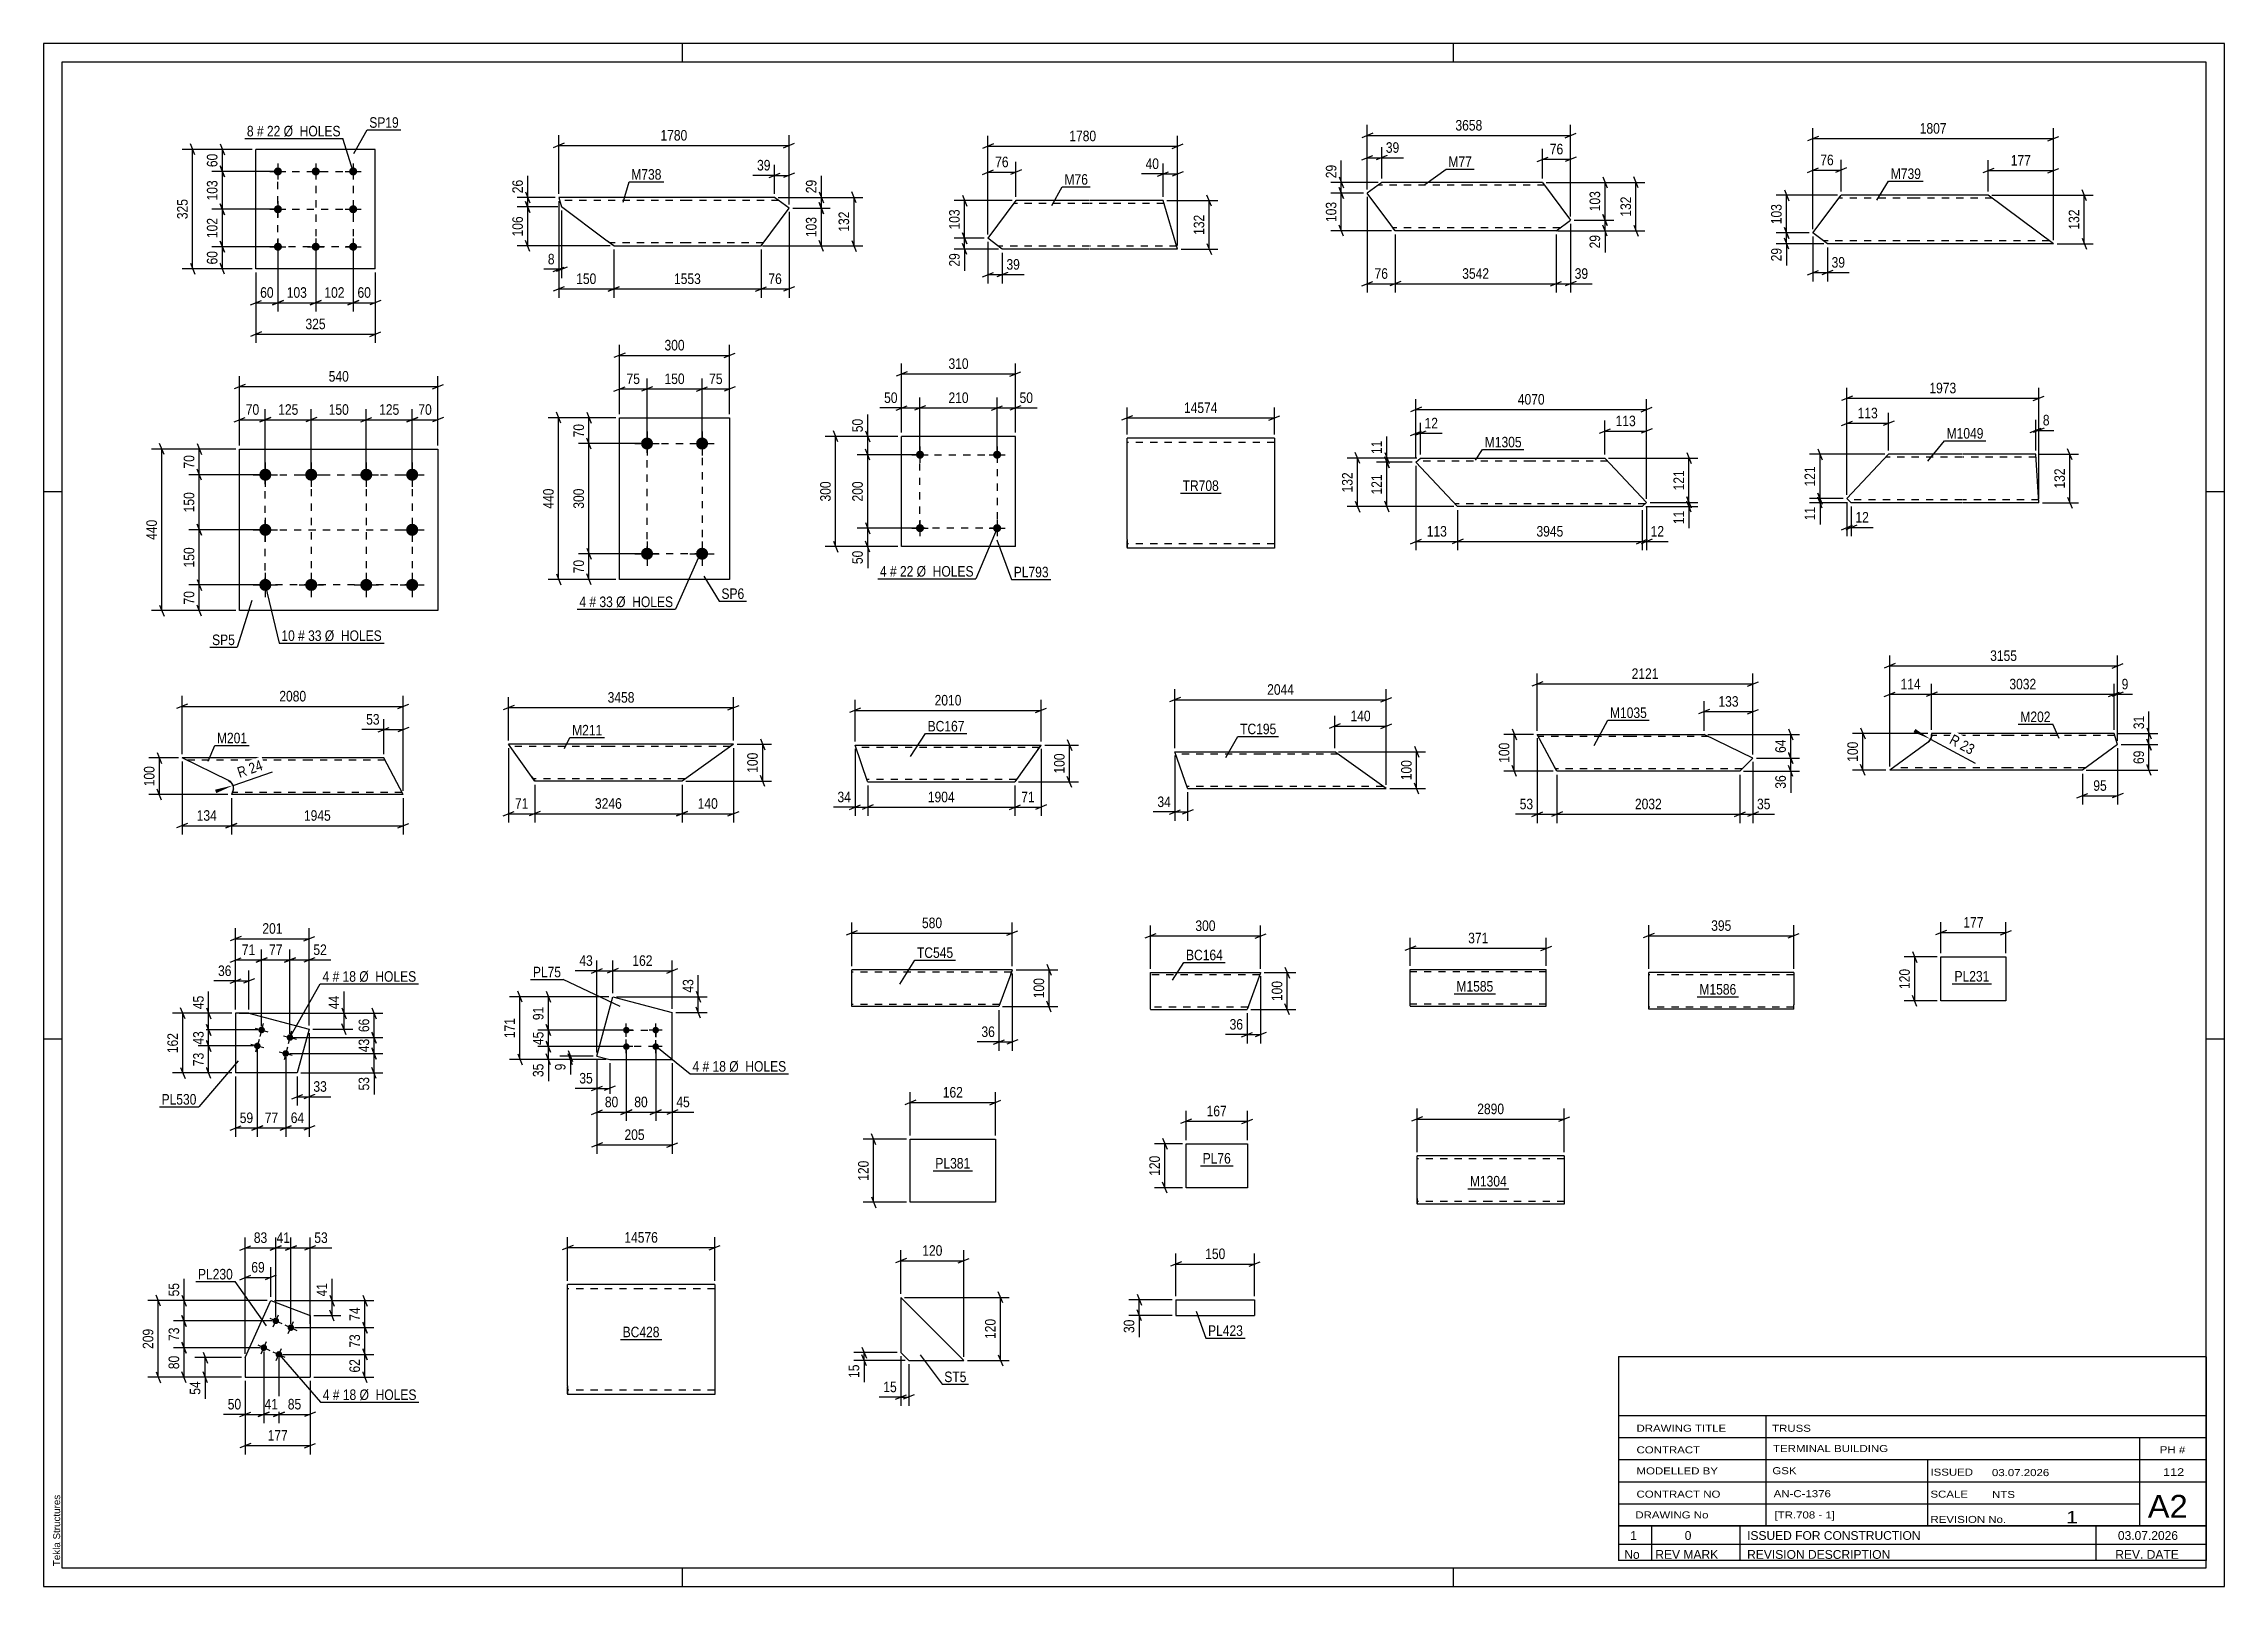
# Paper-space layout 'Layout1' of a CAD drawing. Header units: millimetres. Extents: x 0 to 594, y 0 to 420.
# The model-space entities are those that its viewports show. They can reach past a viewport. Long polylines and large blocks are cut down to what shows.
import ezdxf

# ---------------------------------------------------------------- set-up
doc = ezdxf.new("R2010")
doc.units = ezdxf.units.MM
doc.linetypes.add('DXK_LINE_DOT2', pattern=[3.9198, 1.9599, -1.9599])
doc.layers.add('Viewport layer', color=7, linetype='Continuous', plot=False)
doc.styles.add('Arial', font='ARIAL.TTF', dxfattribs={"height": 0.2})
doc.styles.add('Arial Narrow', font='ARIALN.TTF', dxfattribs={"height": 0.2})

# ---------------------------------------------------------------- blocks, each defined once
blk = doc.blocks.new('Unknown-761550444-15752')
at = {"color": 7, "linetype": 'Continuous'}
for p, q in [((429, 16.5), (589, 16.5)), ((589, 16.5), (429, 16.5)), ((429, 16.5), (429, 11.5)), ((438, 16.5), (438, 11.5)), ((462, 16.5), (462, 11.5)), ((559, 16.5), (559, 11.5)), ((589, 16.5), (589, 11.5)), ((429, 11.5), (589, 11.5)), ((429, 11.5), (429, 7)), ((429, 11.5), (589, 11.5)), ((589, 7), (429, 7)), ((438, 11.5), (438, 7)), ((462, 11.5), (462, 7)), ((559, 11.5), (559, 7)), ((589, 11.5), (589, 7))]:
    blk.add_line(p, q, dxfattribs=at)
at = {"color": 7, "linetype": 'Continuous', "style": 'Arial Narrow'}
for s, height, width, p in [('1', 2.39, 1.196471, (432.16, 12.65)), ('0', 2.39, 1.196471, (447, 12.65)), ('ISSUED FOR CONSTRUCTION', 2.3861, 1.196471, (464, 12.65)), ('03.07.2026', 2.386, 1.196471, (565, 12.65)), ('No', 2.386, 1.2, (430.54, 7.5)), ('REV MARK', 2.386, 1.2, (439, 7.5)), ('REVISION DESCRIPTION', 2.3861, 1.2, (464, 7.5)), ('REV. DATE', 2.386, 1.2, (564.28, 7.5))]:
    blk.add_text(s, height=height, dxfattribs=dict(at, width=width)).set_placement(p)
blk = doc.blocks.new('Unknown-761550444-1135')
at = {"color": 5, "linetype": 'Continuous'}
for p, q in [((594, 420), (0, 420)), ((0, 420), (0, 0)), ((174, 415), (174, 420)), ((384, 415), (384, 420)), ((594, 0), (594, 420)), ((589, 415), (5, 415)), ((5, 415), (5, 5)), ((589, 5), (589, 415)), ((5, 298), (0, 298)), ((594, 298), (589, 298)), ((5, 149), (0, 149)), ((594, 149), (589, 149)), ((0, 0), (594, 0)), ((5, 5), (589, 5)), ((174, 0), (174, 5)), ((384, 0), (384, 5))]:
    blk.add_line(p, q, dxfattribs=at)
at = {"color": 174, "linetype": 'Continuous', "style": 'Arial'}
blk.add_text('Tekla Structures', height=1.9102, rotation=90, dxfattribs=at).set_placement((4.5, 5.5))
blk = doc.blocks.new('Unknown-761550444-15753')
at = {"color": 7, "linetype": 'Continuous'}
for p, q in [((429, 62.55), (429, 16.5)), ((429, 62.55), (589, 62.55)), ((589, 62.5), (589, 16.5)), ((429, 46.5), (589, 46.5)), ((469.14, 46.5), (469.14, 16.5)), ((429, 40.5), (589, 40.5)), ((571, 16.6), (571, 40.5)), ((429, 34.5), (589, 34.5)), ((513.14, 34.5), (513.14, 16.5)), ((429, 28.5), (589, 28.5)), ((429, 22.5), (571, 22.5)), ((429, 16.5), (589, 16.5))]:
    blk.add_line(p, q, dxfattribs=at)
at = {"color": 7, "style": 'Arial Narrow'}
for s, height, width, p in [('DRAWING TITLE', 1.9089, 1.425378, (433.88, 42.1)), ('TRUSS ', 1.909, 1.425378, (470.81, 42.09)), ('CONTRACT', 1.909, 1.425378, (433.88, 36.21)), ('TERMINAL BUILDING', 1.9089, 1.425378, (471.06, 36.57)), ('MODELLED BY', 1.9089, 1.425378, (433.88, 30.48)), ('GSK', 1.909, 1.425378, (470.88, 30.54)), ('ISSUED', 1.909, 1.425378, (513.94, 30.14)), ('03.07.2026', 1.909, 1.425378, (530.69, 30.02)), ('CONTRACT NO', 1.9089, 1.425378, (433.88, 24.16)), ('AN-C-1376', 1.909, 1.425378, (471.23, 24.28)), ('SCALE', 1.909, 1.425378, (513.94, 24.15)), ('A2', 6.204, 1.25, (573.14, 18.7)), ('DRAWING No', 1.909, 1.425378, (433.56, 18.5)), ('[TR.708 - 1]', 1.9089, 1.425378, (471.46, 18.49)), ('REVISION No.', 1.9089, 1.425378, (513.94, 17.27)), ('1', 3.34, 1.5, (550.91, 17.18))]:
    blk.add_text(s, height=height, dxfattribs=dict(at, width=width)).set_placement(p)
at = {"color": 7, "linetype": 'Continuous', "style": 'Arial Narrow', "width": 1.43}
for s, height, p in [('PH #', 1.909, (576.4, 36.25)), ('112', 2.1, (577.3, 30.05)), ('NTS', 1.909, (530.7, 24.05))]:
    blk.add_text(s, height=height, dxfattribs=at).set_placement(p)
blk = doc.blocks.new('Part-761550444-8414 - 8413')
at = {"color": 2, "linetype": 'Continuous'}
for p, q in [((394.11, 117.21), (374.11, 117.21)), ((374.11, 105.61), (374.11, 117.21)), ((414.21, 117.21), (394.21, 117.21)), ((414.21, 117.21), (414.21, 104.01)), ((374.11, 105.61), (374.11, 104.01)), ((394.11, 104.01), (374.11, 104.01)), ((414.21, 104.01), (394.21, 104.01))]:
    blk.add_line(p, q, dxfattribs=at)
at = {"color": 7, "linetype": 'DXK_LINE_DOT2'}
for p, q in [((394.11, 116.41), (374.11, 116.41)), ((414.21, 116.41), (394.21, 116.41)), ((374.11, 104.13), (374.11, 105.61)), ((374.11, 104.81), (374.11, 104.87)), ((394.11, 104.81), (374.11, 104.81)), ((414.21, 104.81), (394.21, 104.81)), ((414.21, 104.81), (414.21, 104.87))]:
    blk.add_line(p, q, dxfattribs=at)
blk = doc.blocks.new('Part-761550444-8382 - 8381')
at = {"color": 2, "linetype": 'Continuous'}
for p, q in [((264.83, 377.27), (257.19, 367.01)), ((284.83, 377.27), (264.83, 377.27)), ((304.93, 377.27), (284.93, 377.27)), ((308.88, 364.07), (304.93, 377.27)), ((261.13, 364.07), (257.19, 367.01)), ((284.83, 364.07), (261.13, 364.07)), ((308.88, 364.07), (284.93, 364.07))]:
    blk.add_line(p, q, dxfattribs=at)
at = {"color": 7, "linetype": 'DXK_LINE_DOT2'}
for p, q in [((284.83, 376.47), (264.23, 376.47)), ((305.17, 376.47), (284.93, 376.47)), ((284.83, 364.87), (260.06, 364.87)), ((308.64, 364.87), (284.93, 364.87)), ((308.64, 364.87), (308.62, 364.93))]:
    blk.add_line(p, q, dxfattribs=at)
blk = doc.blocks.new('Part-761550444-8689 - 8688')
at = {"color": 2, "linetype": 'Continuous'}
for p, q in [((54.94, 62.3), (61.88, 77.82)), ((61.88, 77.82), (72.6, 73.72)), ((72.6, 73.72), (72.6, 56.95)), ((54.94, 62.3), (54.94, 56.95)), ((54.94, 56.95), (72.6, 56.95))]:
    blk.add_line(p, q, dxfattribs=at)
blk = doc.blocks.new('Bolt-761550444-8690 - 8688')
at = {"linetype": 'Continuous'}
for points in [[(63.61, 73.1, -1), (62.87, 71.46, -1)], [(67.71, 71.26, -1), (66.98, 69.62, -1)], [(60.34, 65.8, -1), (59.6, 64.16, -1)], [(64.44, 63.96, -1), (63.71, 62.32, -1)]]:
    blk.add_hatch(color=1, dxfattribs=at).paths.add_polyline_path(points)
at = {"color": 1, "linetype": 'Continuous'}
for p, q in [((61.6, 73.01), (64.88, 71.54)), ((62.5, 70.64), (63.97, 73.92)), ((66.61, 68.8), (68.08, 72.08)), ((58.33, 65.71), (61.61, 64.24)), ((59.23, 63.34), (60.7, 66.62)), ((65.7, 71.18), (68.99, 69.7)), ((62.43, 63.87), (65.72, 62.4)), ((63.34, 61.5), (64.81, 64.78))]:
    blk.add_line(p, q, dxfattribs=at)
blk = doc.blocks.new('Part-761550444-8403 - 8402')
at = {"color": 2, "linetype": 'Continuous'}
for p, q in [((491.18, 296.14), (502.53, 308.21)), ((522.53, 308.21), (502.53, 308.21)), ((542.63, 308.21), (522.63, 308.21)), ((543.44, 295.01), (542.63, 308.21)), ((492.38, 295.01), (491.18, 296.14)), ((522.53, 295.01), (492.38, 295.01)), ((543.44, 295.01), (522.63, 295.01))]:
    blk.add_line(p, q, dxfattribs=at)
at = {"color": 7, "linetype": 'DXK_LINE_DOT2'}
for p, q in [((522.53, 307.41), (501.77, 307.41)), ((542.67, 307.41), (522.63, 307.41)), ((522.53, 295.81), (491.53, 295.81)), ((543.39, 295.81), (522.63, 295.81)), ((543.39, 295.81), (543.38, 295.87))]:
    blk.add_line(p, q, dxfattribs=at)
blk = doc.blocks.new('Part-761550444-8375 - 8344')
at = {"color": 2, "linetype": 'Continuous'}
for p, q in [((481.94, 368.45), (489.58, 378.72)), ((509.58, 378.72), (489.58, 378.72)), ((529.68, 378.72), (509.68, 378.72)), ((547.41, 365.52), (529.68, 378.72)), ((485.89, 365.52), (481.94, 368.45)), ((509.58, 365.52), (485.89, 365.52)), ((547.41, 365.52), (509.68, 365.52))]:
    blk.add_line(p, q, dxfattribs=at)
at = {"color": 7, "linetype": 'DXK_LINE_DOT2'}
for p, q in [((509.58, 377.92), (488.99, 377.92)), ((530.76, 377.92), (509.68, 377.92)), ((509.58, 366.32), (484.81, 366.32)), ((546.34, 366.32), (509.68, 366.32))]:
    blk.add_line(p, q, dxfattribs=at)
blk = doc.blocks.new('Part-761550444-8425 - 8424')
at = {"color": 2, "linetype": 'Continuous'}
for p, q in [((311.57, 217.29), (308.16, 227.2)), ((308.16, 227.2), (331.6, 227.2)), ((331.7, 227.2), (351.7, 227.2)), ((365.72, 217.2), (351.7, 227.2)), ((311.57, 217.29), (311.6, 217.2)), ((311.6, 217.2), (331.6, 217.2)), ((331.7, 217.2), (365.72, 217.2))]:
    blk.add_line(p, q, dxfattribs=at)
at = {"color": 7, "linetype": 'DXK_LINE_DOT2'}
for p, q in [((331.6, 226.6), (308.37, 226.6)), ((352.54, 226.6), (331.7, 226.6)), ((311.4, 217.8), (311.38, 217.84)), ((331.6, 217.8), (311.4, 217.8)), ((364.88, 217.8), (331.7, 217.8)), ((364.63, 217.97), (364.68, 217.94)), ((364.82, 217.84), (364.88, 217.8))]:
    blk.add_line(p, q, dxfattribs=at)
blk = doc.blocks.new('Part-761550444-8389 - 8388')
at = {"color": 2, "linetype": 'Continuous'}
for p, q in [((364.47, 382.24), (360.53, 379.3)), ((388.17, 382.24), (364.47, 382.24)), ((408.27, 382.24), (388.27, 382.24)), ((408.27, 382.24), (415.91, 371.97)), ((366.98, 370.64), (360.53, 379.3)), ((368.17, 369.04), (366.98, 370.64)), ((388.17, 369.04), (368.17, 369.04)), ((411.97, 369.04), (388.27, 369.04)), ((411.97, 369.04), (415.91, 371.97))]:
    blk.add_line(p, q, dxfattribs=at)
at = {"color": 7, "linetype": 'DXK_LINE_DOT2'}
for p, q in [((388.17, 381.44), (363.4, 381.44)), ((408.87, 381.44), (388.27, 381.44)), ((368.08, 369.16), (366.98, 370.64)), ((388.17, 369.84), (367.57, 369.84)), ((413.04, 369.84), (388.27, 369.84))]:
    blk.add_line(p, q, dxfattribs=at)
blk = doc.blocks.new('Part-761550444-8432 - 8431')
at = {"color": 2, "linetype": 'Continuous'}
for p, q in [((224.42, 219.12), (221.01, 229.02)), ((221.01, 229.02), (244.46, 229.02)), ((244.56, 229.02), (271.69, 229.02)), ((270.83, 227.82), (264.56, 219.02)), ((270.83, 227.82), (271.69, 229.02)), ((224.42, 219.12), (224.46, 219.02)), ((224.46, 219.02), (244.46, 219.02)), ((244.56, 219.02), (264.56, 219.02))]:
    blk.add_line(p, q, dxfattribs=at)
at = {"color": 7, "linetype": 'DXK_LINE_DOT2'}
for p, q in [((244.46, 228.42), (221.22, 228.42)), ((271.26, 228.42), (244.56, 228.42)), ((271.62, 228.93), (270.83, 227.82)), ((224.25, 219.62), (224.23, 219.67)), ((244.46, 219.62), (224.25, 219.62)), ((264.98, 219.62), (244.56, 219.62)), ((264.98, 219.62), (265.02, 219.67))]:
    blk.add_line(p, q, dxfattribs=at)
blk = doc.blocks.new('Part-761550444-8396 - 8395')
at = {"color": 2, "linetype": 'Continuous'}
for p, q in [((373.81, 306.02), (375.01, 307.15)), ((385.16, 293.95), (373.81, 306.02)), ((375.01, 307.15), (405.16, 307.15)), ((405.26, 307.15), (425.26, 307.15)), ((425.26, 307.15), (436.61, 295.09)), ((405.16, 293.95), (385.16, 293.95)), ((435.41, 293.95), (405.26, 293.95)), ((436.61, 295.09), (435.41, 293.95))]:
    blk.add_line(p, q, dxfattribs=at)
at = {"color": 7, "linetype": 'DXK_LINE_DOT2'}
for p, q in [((405.16, 306.35), (374.16, 306.35)), ((426.01, 306.35), (405.26, 306.35)), ((405.16, 294.75), (384.41, 294.75)), ((436.26, 294.75), (405.26, 294.75))]:
    blk.add_line(p, q, dxfattribs=at)
blk = doc.blocks.new('Part-761550444-8439 - 8438')
at = {"color": 2, "linetype": 'Continuous'}
for p, q in [((153.79, 229.24), (126.66, 229.24)), ((132.93, 220.44), (126.66, 229.24)), ((187.91, 229.24), (153.89, 229.24)), ((186.23, 228.04), (173.89, 219.24)), ((187.91, 229.24), (186.23, 228.04)), ((132.93, 220.44), (133.79, 219.24)), ((153.79, 219.24), (133.79, 219.24)), ((173.89, 219.24), (153.89, 219.24))]:
    blk.add_line(p, q, dxfattribs=at)
at = {"color": 7, "linetype": 'DXK_LINE_DOT2'}
for p, q in [((153.79, 228.64), (127.08, 228.64)), ((187.07, 228.64), (153.89, 228.64)), ((187.78, 229.15), (186.23, 228.04)), ((133.72, 219.33), (132.93, 220.44)), ((133.36, 219.84), (133.33, 219.89)), ((153.79, 219.84), (133.36, 219.84)), ((174.73, 219.84), (153.89, 219.84)), ((174.73, 219.84), (174.79, 219.89))]:
    blk.add_line(p, q, dxfattribs=at)
blk = doc.blocks.new('Part-761550444-8453 - 8452')
at = {"color": 2, "linetype": 'Continuous'}
for p, q in [((140.3, 378.14), (141.08, 375.54)), ((175.31, 378.14), (140.3, 378.14)), ((153.17, 366.54), (141.08, 375.54)), ((199.11, 378.14), (175.41, 378.14)), ((195.41, 364.94), (203.06, 375.21)), ((203.06, 375.21), (199.11, 378.14)), ((155.31, 364.94), (153.17, 366.54)), ((155.31, 364.94), (175.31, 364.94)), ((175.41, 364.94), (195.41, 364.94))]:
    blk.add_line(p, q, dxfattribs=at)
at = {"color": 7, "linetype": 'DXK_LINE_DOT2'}
for p, q in [((175.31, 377.34), (140.54, 377.34)), ((200.19, 377.34), (175.41, 377.34)), ((155.15, 365.06), (153.17, 366.54)), ((175.31, 365.74), (154.24, 365.74)), ((196.01, 365.74), (175.41, 365.74))]:
    blk.add_line(p, q, dxfattribs=at)
blk = doc.blocks.new('Part-761550444-8463 - 8462')
at = {"color": 2, "linetype": 'Continuous'}
for p, q in [((240.12, 167.85), (220.12, 167.85)), ((220.12, 157.95), (220.12, 167.85)), ((263.86, 167.85), (240.22, 167.85)), ((263.42, 166.65), (260.22, 157.85)), ((263.83, 167.76), (263.42, 166.65)), ((263.86, 167.85), (263.83, 167.76)), ((220.12, 157.85), (220.12, 157.95)), ((240.12, 157.85), (220.12, 157.85)), ((260.22, 157.85), (240.22, 157.85))]:
    blk.add_line(p, q, dxfattribs=at)
at = {"color": 7, "linetype": 'DXK_LINE_DOT2'}
for p, q in [((240.12, 167.25), (220.12, 167.25)), ((263.64, 167.25), (240.22, 167.25)), ((263.42, 166.65), (263.73, 167.5)), ((220.12, 158.45), (220.12, 158.5)), ((240.12, 158.45), (220.12, 158.45)), ((260.44, 158.45), (240.22, 158.45)), ((260.44, 158.45), (260.45, 158.5))]:
    blk.add_line(p, q, dxfattribs=at)
blk = doc.blocks.new('Part-761550444-8471 - 8470')
at = {"color": 2, "linetype": 'Continuous'}
for p, q in [((301.46, 157.17), (301.46, 167.08)), ((301.46, 167.08), (331.46, 167.08)), ((331.43, 166.99), (327.82, 157.08)), ((331.46, 167.08), (331.43, 166.99)), ((301.46, 157.17), (301.46, 157.08)), ((301.46, 157.08), (327.82, 157.08))]:
    blk.add_line(p, q, dxfattribs=at)
at = {"color": 7, "linetype": 'DXK_LINE_DOT2'}
for p, q in [((331.25, 166.48), (301.46, 166.48)), ((301.46, 157.68), (301.46, 157.73)), ((328.04, 157.68), (301.46, 157.68)), ((328.04, 157.68), (328.06, 157.73))]:
    blk.add_line(p, q, dxfattribs=at)
blk = doc.blocks.new('Part-761550444-8479 - 8478')
at = {"color": 2, "linetype": 'Continuous'}
for p, q in [((90.32, 391.21), (57.82, 391.21)), ((57.82, 358.71), (57.82, 391.21)), ((90.32, 358.71), (90.32, 391.21)), ((90.32, 358.71), (57.82, 358.71))]:
    blk.add_line(p, q, dxfattribs=at)
blk = doc.blocks.new('Bolt-761550444-8480 - 8478')
at = {"linetype": 'Continuous'}
for points in [[(63.82, 386.31, -1), (63.82, 384.11, -1)], [(74.12, 386.31, -1), (74.12, 384.11, -1)], [(84.32, 386.31, -1), (84.32, 384.11, -1)], [(63.82, 376.01, -1), (63.82, 373.81, -1)], [(84.32, 376.01, -1), (84.32, 373.81, -1)], [(63.82, 365.81, -1), (63.82, 363.61, -1)], [(74.12, 365.81, -1), (74.12, 363.61, -1)], [(84.32, 365.81, -1), (84.32, 363.61, -1)]]:
    blk.add_hatch(color=1, dxfattribs=at).paths.add_polyline_path(points)
at = {"color": 1, "linetype": 'Continuous'}
for p, q in [((63.82, 387.41), (63.82, 383.01)), ((74.12, 387.41), (74.12, 383.01)), ((84.32, 387.41), (84.32, 383.01)), ((61.62, 385.21), (66.02, 385.21)), ((71.92, 385.21), (76.32, 385.21)), ((82.12, 385.21), (86.52, 385.21)), ((61.62, 374.91), (66.02, 374.91)), ((63.82, 377.11), (63.82, 372.71)), ((82.12, 374.91), (86.52, 374.91)), ((84.32, 377.11), (84.32, 372.71)), ((61.62, 364.71), (66.02, 364.71)), ((63.82, 366.91), (63.82, 362.51)), ((71.92, 364.71), (76.32, 364.71)), ((74.12, 366.91), (74.12, 362.51)), ((82.12, 364.71), (86.52, 364.71)), ((84.32, 366.91), (84.32, 362.51))]:
    blk.add_line(p, q, dxfattribs=at)
blk = doc.blocks.new('Part-761550444-8498 - 8497')
at = {"color": 2, "linetype": 'Continuous'}
for p, q in [((315.13, 312.63), (295.13, 312.63)), ((295.13, 285.03), (295.13, 312.63)), ((335.23, 312.63), (315.23, 312.63)), ((335.23, 312.63), (335.23, 282.63)), ((295.13, 285.03), (295.13, 282.63)), ((315.13, 282.63), (295.13, 282.63)), ((335.23, 282.63), (315.23, 282.63))]:
    blk.add_line(p, q, dxfattribs=at)
at = {"color": 7, "linetype": 'DXK_LINE_DOT2'}
for p, q in [((315.13, 311.43), (295.13, 311.43)), ((335.23, 311.43), (315.23, 311.43)), ((295.13, 282.81), (295.13, 285.03)), ((295.13, 283.83), (295.13, 283.92)), ((315.13, 283.83), (295.13, 283.83)), ((335.23, 283.83), (315.23, 283.83)), ((335.23, 283.83), (335.23, 283.92))]:
    blk.add_line(p, q, dxfattribs=at)
blk = doc.blocks.new('Part-761550444-8513 - 8512')
at = {"color": 2, "linetype": 'Continuous'}
for p, q in [((156.86, 274.13), (156.86, 318.13)), ((156.86, 318.13), (186.86, 318.13)), ((186.86, 318.13), (186.86, 274.13)), ((186.86, 274.13), (156.86, 274.13))]:
    blk.add_line(p, q, dxfattribs=at)
blk = doc.blocks.new('Bolt-761550444-8514 - 8512')
at = {"linetype": 'Continuous'}
for points in [[(164.36, 312.78, -1), (164.36, 309.48, -1)], [(179.36, 312.78, -1), (179.36, 309.48, -1)], [(164.36, 282.78, -1), (164.36, 279.48, -1)], [(179.36, 282.78, -1), (179.36, 279.48, -1)]]:
    blk.add_hatch(color=1, dxfattribs=at).paths.add_polyline_path(points)
at = {"color": 1, "linetype": 'Continuous'}
for p, q in [((161.06, 311.13), (167.66, 311.13)), ((164.36, 314.43), (164.36, 307.83)), ((176.06, 311.13), (182.66, 311.13)), ((179.36, 314.43), (179.36, 307.83)), ((161.06, 281.13), (167.66, 281.13)), ((164.36, 284.43), (164.36, 277.83)), ((176.06, 281.13), (182.66, 281.13)), ((179.36, 284.43), (179.36, 277.83))]:
    blk.add_line(p, q, dxfattribs=at)
blk = doc.blocks.new('Part-761550444-8521 - 8520')
at = {"color": 2, "linetype": 'Continuous'}
for p, q in [((53.39, 265.64), (53.39, 309.64)), ((53.39, 309.64), (107.39, 309.64)), ((107.39, 309.64), (107.39, 265.64)), ((107.39, 265.64), (53.39, 265.64))]:
    blk.add_line(p, q, dxfattribs=at)
blk = doc.blocks.new('Bolt-761550444-8522 - 8520')
at = {"linetype": 'Continuous'}
for points in [[(60.39, 304.29, -1), (60.39, 300.99, -1)], [(72.89, 304.29, -1), (72.89, 300.99, -1)], [(87.89, 304.29, -1), (87.89, 300.99, -1)], [(100.39, 304.29, -1), (100.39, 300.99, -1)], [(60.39, 289.29, -1), (60.39, 285.99, -1)], [(100.39, 289.29, -1), (100.39, 285.99, -1)], [(60.39, 274.29, -1), (60.39, 270.99, -1)], [(72.89, 274.29, -1), (72.89, 270.99, -1)], [(87.89, 274.29, -1), (87.89, 270.99, -1)], [(100.39, 274.29, -1), (100.39, 270.99, -1)]]:
    blk.add_hatch(color=1, dxfattribs=at).paths.add_polyline_path(points)
at = {"color": 1, "linetype": 'Continuous'}
for p, q in [((60.39, 305.94), (60.39, 299.34)), ((72.89, 305.94), (72.89, 299.34)), ((87.89, 305.94), (87.89, 299.34)), ((100.39, 305.94), (100.39, 299.34)), ((57.09, 302.64), (63.69, 302.64)), ((69.59, 302.64), (76.19, 302.64)), ((84.59, 302.64), (91.19, 302.64)), ((97.09, 302.64), (103.69, 302.64)), ((57.09, 287.64), (63.69, 287.64)), ((60.39, 290.94), (60.39, 284.34)), ((97.09, 287.64), (103.69, 287.64)), ((100.39, 290.94), (100.39, 284.34)), ((60.39, 275.94), (60.39, 269.34)), ((72.89, 275.94), (72.89, 269.34)), ((87.89, 275.94), (87.89, 269.34)), ((100.39, 275.94), (100.39, 269.34)), ((57.09, 272.64), (63.69, 272.64)), ((69.59, 272.64), (76.19, 272.64)), ((84.59, 272.64), (91.19, 272.64)), ((97.09, 272.64), (103.69, 272.64))]:
    blk.add_line(p, q, dxfattribs=at)
blk = doc.blocks.new('Part-761550444-8531 - 8530')
at = {"color": 2, "linetype": 'Continuous'}
for p, q in [((233.5, 78.66), (233.5, 63.66)), ((233.5, 78.66), (250.64, 61.52)), ((233.5, 63.66), (235.64, 61.52)), ((235.64, 61.52), (250.64, 61.52))]:
    blk.add_line(p, q, dxfattribs=at)
blk = doc.blocks.new('Part-761550444-8569 - 8568')
at = {"color": 2, "linetype": 'Continuous'}
for p, q in [((514.24, 232.23), (514.24, 232.14)), ((535.25, 232.23), (514.24, 232.23)), ((514.24, 232.14), (514.27, 231.49)), ((563.96, 232.23), (535.35, 232.23)), ((564.9, 229.18), (563.96, 232.23)), ((513.31, 229.86), (502.83, 222.23)), ((513.94, 230.54), (513.31, 229.86)), ((514.12, 231.03), (513.94, 230.54)), ((514.12, 231.03), (514.27, 231.42)), ((514.27, 231.42), (514.27, 231.49)), ((564.9, 229.18), (555.35, 222.23)), ((535.25, 222.23), (502.83, 222.23)), ((555.35, 222.23), (535.35, 222.23))]:
    blk.add_line(p, q, dxfattribs=at)
at = {"color": 7, "linetype": 'DXK_LINE_DOT2'}
for p, q in [((514.27, 231.49), (514.25, 231.88)), ((513.94, 230.54), (513.31, 229.86)), ((513.31, 229.86), (513.94, 230.54)), ((513.31, 229.86), (513.94, 230.54)), ((514.12, 231.03), (513.94, 230.54)), ((513.94, 230.54), (514.12, 231.03)), ((513.94, 230.54), (514.12, 231.03)), ((535.25, 231.63), (514.26, 231.63)), ((514.26, 231.63), (514.26, 231.59)), ((514.26, 231.59), (514.26, 231.63)), ((514.27, 231.49), (514.26, 231.59)), ((514.27, 231.49), (514.26, 231.59)), ((514.27, 231.46), (514.27, 231.49)), ((514.27, 231.46), (514.27, 231.49)), ((514.27, 231.42), (514.27, 231.49)), ((514.27, 231.42), (514.27, 231.46)), ((514.27, 231.42), (514.27, 231.46)), ((564.15, 231.63), (535.35, 231.63)), ((535.25, 222.83), (503.66, 222.83)), ((556.17, 222.83), (535.35, 222.83))]:
    blk.add_line(p, q, dxfattribs=at)
blk = doc.blocks.new('Part-761550444-8576 - 8575')
at = {"color": 2, "linetype": 'Continuous'}
for p, q in [((50.37, 219.43), (37.73, 225.56)), ((72.53, 225.56), (37.73, 225.56)), ((92.63, 225.56), (72.63, 225.56)), ((97.97, 215.56), (92.63, 225.56)), ((50.37, 219.43), (51.12, 218.87)), ((51.48, 216.23), (51.16, 215.56)), ((72.53, 215.56), (51.16, 215.56)), ((51.62, 216.76), (51.48, 216.23)), ((51.72, 217.13), (51.62, 216.76)), ((97.97, 215.56), (72.63, 215.56))]:
    blk.add_line(p, q, dxfattribs=at)
at = {"color": 7, "linetype": 'DXK_LINE_DOT2'}
for p, q in [((72.53, 224.96), (38.97, 224.96)), ((92.95, 224.96), (72.63, 224.96)), ((51.12, 218.87), (50.37, 219.43)), ((51.12, 218.87), (50.37, 219.43)), ((50.37, 219.43), (51.12, 218.87)), ((51.48, 216.2), (51.45, 216.16)), ((51.45, 216.16), (51.48, 216.2)), ((72.53, 216.16), (51.45, 216.16)), ((51.48, 216.2), (51.51, 216.33)), ((51.48, 216.2), (51.48, 216.23)), ((51.48, 216.23), (51.48, 216.2)), ((51.62, 216.76), (51.72, 217.13)), ((51.62, 216.76), (51.72, 217.13)), ((51.72, 217.13), (51.62, 216.76)), ((97.65, 216.16), (72.63, 216.16)), ((97.65, 216.16), (97.63, 216.2))]:
    blk.add_line(p, q, dxfattribs=at)
at = {"color": 2, "linetype": 'Continuous'}
blk.add_arc((49.32, 217.28), 2.4, 356.64386, 41.64386, dxfattribs=at)
at = {"color": 7, "linetype": 'DXK_LINE_DOT2'}
blk.add_arc((49.32, 217.28), 2.4, 356.64386, 41.64386, dxfattribs=at)
blk.add_arc((49.32, 217.28), 2.4, 356.64386, 41.64386, dxfattribs=at)
blk.add_arc((49.32, 217.28), 2.4, 356.64386, 41.64386, dxfattribs=at)
blk = doc.blocks.new('Part-761550444-8583 - 8582')
at = {"color": 2, "linetype": 'Continuous'}
for p, q in [((411.54, 223.15), (406.84, 231.95)), ((406.84, 231.95), (432.18, 231.95)), ((432.28, 231.95), (452.28, 231.95)), ((465.58, 225.51), (452.28, 231.95)), ((412.18, 221.95), (411.54, 223.15)), ((432.18, 221.95), (412.18, 221.95)), ((462.04, 221.95), (432.28, 221.95)), ((462.04, 221.95), (465.58, 225.51))]:
    blk.add_line(p, q, dxfattribs=at)
at = {"color": 7, "linetype": 'DXK_LINE_DOT2'}
for p, q in [((432.18, 231.35), (407.16, 231.35)), ((453.52, 231.35), (432.28, 231.35)), ((412.13, 222.04), (411.54, 223.15)), ((411.86, 222.55), (411.84, 222.6)), ((432.18, 222.55), (411.86, 222.55)), ((462.63, 222.55), (432.28, 222.55))]:
    blk.add_line(p, q, dxfattribs=at)
blk = doc.blocks.new('Part-761550444-8596 - 8595')
at = {"color": 2, "linetype": 'Continuous'}
for p, q in [((308.43, 78.04), (308.43, 73.75)), ((308.43, 78.04), (329.86, 78.04)), ((329.86, 78.04), (329.86, 73.75)), ((308.43, 73.75), (329.86, 73.75))]:
    blk.add_line(p, q, dxfattribs=at)
blk = doc.blocks.new('Part-761550444-8606 - 8605')
at = {"color": 2, "linetype": 'Continuous'}
for p, q in [((236.07, 104.59), (236.07, 121.73)), ((236.07, 121.73), (259.24, 121.73)), ((259.24, 121.73), (259.24, 104.59)), ((259.24, 104.59), (236.07, 104.59))]:
    blk.add_line(p, q, dxfattribs=at)
blk = doc.blocks.new('Part-761550444-8614 - 8613')
at = {"color": 2, "linetype": 'Continuous'}
for p, q in [((516.81, 159.37), (516.81, 171.37)), ((516.81, 171.37), (534.48, 171.37)), ((534.48, 171.37), (534.48, 159.37)), ((534.48, 159.37), (516.81, 159.37))]:
    blk.add_line(p, q, dxfattribs=at)
blk = doc.blocks.new('Part-761550444-8626 - 8625')
at = {"color": 2, "linetype": 'Continuous'}
for p, q in [((311.18, 108.51), (311.18, 120.51)), ((311.18, 120.51), (327.89, 120.51)), ((327.89, 120.51), (327.89, 108.51)), ((327.89, 108.51), (311.18, 108.51))]:
    blk.add_line(p, q, dxfattribs=at)
blk = doc.blocks.new('Part-761550444-8636 - 8635')
at = {"color": 2, "linetype": 'Continuous'}
for p, q in [((233.71, 283.09), (233.71, 313.09)), ((264.71, 313.09), (233.71, 313.09)), ((264.71, 283.09), (264.71, 313.09)), ((264.71, 283.09), (233.71, 283.09))]:
    blk.add_line(p, q, dxfattribs=at)
blk = doc.blocks.new('Bolt-761550444-8637 - 8635')
at = {"linetype": 'Continuous'}
for points in [[(239.81, 288.09, -1), (237.61, 288.09, -1)], [(260.81, 288.09, -1), (258.61, 288.09, -1)]]:
    blk.add_hatch(color=1, dxfattribs=at).paths.add_polyline_path(points)
at = {"color": 1, "linetype": 'Continuous'}
for p, q in [((236.51, 288.09), (240.91, 288.09)), ((238.71, 290.29), (238.71, 285.89)), ((257.51, 288.09), (261.91, 288.09)), ((259.71, 290.29), (259.71, 285.89))]:
    blk.add_line(p, q, dxfattribs=at)
blk = doc.blocks.new('Bolt-761550444-8638 - 8635')
at = {"linetype": 'Continuous'}
for points in [[(239.81, 308.09, -1), (237.61, 308.09, -1)], [(260.81, 308.09, -1), (258.61, 308.09, -1)]]:
    blk.add_hatch(color=1, dxfattribs=at).paths.add_polyline_path(points)
at = {"color": 1, "linetype": 'Continuous'}
for p, q in [((238.71, 310.29), (238.71, 305.89)), ((259.71, 310.29), (259.71, 305.89)), ((236.51, 308.09), (240.91, 308.09)), ((257.51, 308.09), (261.91, 308.09))]:
    blk.add_line(p, q, dxfattribs=at)
blk = doc.blocks.new('Part-761550444-8645 - 8644')
at = {"color": 2, "linetype": 'Continuous'}
for p, q in [((372.23, 158.02), (372.23, 167.93)), ((372.23, 167.93), (409.31, 167.93)), ((409.31, 157.93), (409.31, 167.93)), ((372.23, 158.02), (372.23, 157.93)), ((372.23, 157.93), (409.31, 157.93))]:
    blk.add_line(p, q, dxfattribs=at)
at = {"color": 7, "linetype": 'DXK_LINE_DOT2'}
for p, q in [((409.31, 167.33), (372.23, 167.33)), ((372.23, 158.53), (372.23, 158.58)), ((409.31, 158.53), (372.23, 158.53)), ((409.31, 158.53), (409.31, 158.58))]:
    blk.add_line(p, q, dxfattribs=at)
blk = doc.blocks.new('Part-761550444-8662 - 8661')
at = {"color": 2, "linetype": 'Continuous'}
for p, q in [((476.72, 167.12), (437.21, 167.12)), ((437.21, 157.21), (437.21, 167.12)), ((476.72, 167.12), (476.72, 158.32)), ((437.21, 157.12), (437.21, 157.21)), ((476.72, 157.12), (437.21, 157.12)), ((476.72, 157.12), (476.72, 158.32))]:
    blk.add_line(p, q, dxfattribs=at)
at = {"color": 7, "linetype": 'DXK_LINE_DOT2'}
for p, q in [((476.72, 166.52), (437.21, 166.52)), ((476.72, 166.52), (476.72, 166.47)), ((476.72, 166.47), (476.72, 166.52)), ((476.72, 166.38), (476.72, 166.47)), ((476.72, 166.47), (476.72, 166.38)), ((437.21, 157.72), (437.21, 157.76)), ((476.72, 157.72), (437.21, 157.72)), ((476.72, 157.76), (476.72, 158.09)), ((476.72, 157.72), (476.72, 157.76))]:
    blk.add_line(p, q, dxfattribs=at)
blk = doc.blocks.new('Part-761550444-8672 - 8671')
at = {"color": 2, "linetype": 'Continuous'}
for p, q in [((162.7, 82.22), (142.7, 82.22)), ((142.7, 54.62), (142.7, 82.22)), ((182.8, 82.22), (162.8, 82.22)), ((182.8, 82.22), (182.8, 52.22)), ((142.7, 54.62), (142.7, 52.22)), ((162.7, 52.22), (142.7, 52.22)), ((182.8, 52.22), (162.8, 52.22))]:
    blk.add_line(p, q, dxfattribs=at)
at = {"color": 7, "linetype": 'DXK_LINE_DOT2'}
for p, q in [((162.7, 81.02), (142.7, 81.02)), ((182.8, 81.02), (162.8, 81.02)), ((142.7, 52.41), (142.7, 54.62)), ((142.7, 53.42), (142.7, 53.51)), ((182.8, 53.42), (182.8, 53.51)), ((162.7, 53.42), (142.7, 53.42)), ((182.8, 53.42), (162.8, 53.42))]:
    blk.add_line(p, q, dxfattribs=at)
blk = doc.blocks.new('Part-761550444-8681 - 8680')
at = {"color": 2, "linetype": 'Continuous'}
for p, q in [((55.92, 156.02), (52.29, 156.02)), ((52.29, 156.02), (52.29, 139.8)), ((55.92, 156.02), (72.35, 151.65)), ((72.35, 151.65), (69.06, 139.8)), ((69.06, 139.8), (52.29, 139.8))]:
    blk.add_line(p, q, dxfattribs=at)
blk = doc.blocks.new('Bolt-761550444-8682 - 8680')
at = {"linetype": 'Continuous'}
for points in [[(60.24, 151.25, -1), (58.5, 151.71, -1)], [(67.97, 149.19, -1), (66.23, 149.65, -1)], [(59.08, 146.9, -1), (57.34, 147.36, -1)], [(66.81, 144.84, -1), (65.07, 145.3, -1)]]:
    blk.add_hatch(color=1, dxfattribs=at).paths.add_polyline_path(points)
at = {"color": 1, "linetype": 'Continuous'}
for p, q in [((57.63, 151.94), (61.11, 151.01)), ((58.68, 148.87), (57.75, 145.39)), ((59.83, 153.22), (58.91, 149.74)), ((65.36, 149.88), (68.84, 148.96)), ((67.56, 151.16), (66.64, 147.68)), ((56.47, 147.59), (59.95, 146.67)), ((64.2, 145.53), (67.68, 144.61)), ((66.41, 146.81), (65.48, 143.33))]:
    blk.add_line(p, q, dxfattribs=at)
blk = doc.blocks.new('Part-761550444-8699 - 8698')
at = {"color": 2, "linetype": 'Continuous'}
for p, q in [((150.71, 144.37), (155, 160.52)), ((155, 160.52), (171.21, 156.21)), ((171.22, 143.44), (171.21, 156.21)), ((150.71, 144.37), (154.22, 143.44)), ((154.22, 143.44), (171.22, 143.44))]:
    blk.add_line(p, q, dxfattribs=at)
blk = doc.blocks.new('Bolt-761550444-8700 - 8698')
at = {"linetype": 'Continuous'}
for points in [[(157.82, 151.44, -1), (159.62, 151.44, -1)], [(165.82, 151.44, -1), (167.62, 151.44, -1)], [(157.82, 146.94, -1), (159.62, 146.94, -1)], [(165.82, 146.94, -1), (167.62, 146.94, -1)]]:
    blk.add_hatch(color=1, dxfattribs=at).paths.add_polyline_path(points)
at = {"color": 1, "linetype": 'Continuous'}
for p, q in [((160.52, 151.44), (156.92, 151.44)), ((158.72, 149.64), (158.72, 153.24)), ((158.72, 145.14), (158.72, 148.74)), ((168.52, 151.44), (164.92, 151.44)), ((166.72, 149.64), (166.72, 153.24)), ((166.72, 145.14), (166.72, 148.74)), ((160.52, 146.94), (156.92, 146.94)), ((168.52, 146.94), (164.92, 146.94))]:
    blk.add_line(p, q, dxfattribs=at)
blk = doc.blocks.new('Rectangle-761550444-12429 - 8478')
at = {"color": 1, "linetype": 'DXK_LINE_DOT2'}
blk.add_lwpolyline([(63.82, 385.21), (84.32, 385.21), (84.32, 364.71), (63.82, 364.71), (63.82, 385.21)], close=True, dxfattribs=at)
blk = doc.blocks.new('Rectangle-761550444-12449 - 8512')
at = {"color": 1, "linetype": 'DXK_LINE_DOT2'}
blk.add_lwpolyline([(164.36, 311.13), (179.36, 311.13), (179.36, 281.13), (164.36, 281.13), (164.36, 311.13)], close=True, dxfattribs=at)
blk = doc.blocks.new('Rectangle-761550444-12439 - 8520')
at = {"color": 1, "linetype": 'DXK_LINE_DOT2'}
blk.add_lwpolyline([(60.39, 302.64), (100.39, 302.64), (100.39, 272.64), (60.39, 272.64), (60.39, 302.64)], close=True, dxfattribs=at)
blk = doc.blocks.new('Rectangle-761550444-13091 - 8635')
at = {"color": 1, "linetype": 'DXK_LINE_DOT2'}
blk.add_lwpolyline([(238.71, 308.09), (259.71, 308.09), (259.71, 288.09), (238.71, 288.09), (238.71, 308.09)], close=True, dxfattribs=at)
blk = doc.blocks.new('Rectangle-761550444-13986 - 8698')
at = {"color": 1, "linetype": 'DXK_LINE_DOT2'}
blk.add_lwpolyline([(158.72, 151.44), (166.72, 151.44), (166.72, 146.94), (158.72, 146.94), (158.72, 151.44)], close=True, dxfattribs=at)
blk = doc.blocks.new('Line-761550444-12480 - 8478')
at = {"color": 1, "linetype": 'DXK_LINE_DOT2'}
blk.add_line((74.12, 385.21), (74.12, 364.71), dxfattribs=at)
blk = doc.blocks.new('Line-761550444-12459 - 8520')
at = {"color": 1, "linetype": 'DXK_LINE_DOT2'}
blk.add_line((72.89, 302.64), (72.89, 272.64), dxfattribs=at)
blk = doc.blocks.new('Line-761550444-12487 - 8478')
at = {"color": 1, "linetype": 'DXK_LINE_DOT2'}
blk.add_line((63.82, 374.91), (84.32, 374.91), dxfattribs=at)
blk = doc.blocks.new('Line-761550444-12466 - 8520')
at = {"color": 1, "linetype": 'DXK_LINE_DOT2'}
blk.add_line((87.89, 302.64), (87.89, 272.64), dxfattribs=at)
blk = doc.blocks.new('Line-761550444-12473 - 8520')
at = {"color": 1, "linetype": 'DXK_LINE_DOT2'}
blk.add_line((60.39, 287.64), (100.39, 287.64), dxfattribs=at)
blk = doc.blocks.new('StraightDimension-761550444-8883 - 8413')
at = {"color": 7, "linetype": 'Continuous'}
for p, q in [((375.61, 127.81), (372.61, 126.61)), ((374.11, 118.21), (374.11, 130.06)), ((374.11, 127.21), (414.21, 127.21)), ((412.71, 126.61), (415.71, 127.81)), ((414.21, 118.21), (414.21, 130.06))]:
    blk.add_line(p, q, dxfattribs=at)
at = {"color": 0}
blk.add_wipeout([(398.42, 127.96), (398.42, 132.16), (389.9, 132.16), (389.9, 127.96)], dxfattribs=at)
at = {"color": 3, "style": 'Arial Narrow'}
blk.add_text('2890', height=2.863, dxfattribs=at).set_placement((390.5, 128.56))
blk = doc.blocks.new('StraightDimension-761550444-8764 - 8381')
at = {"color": 7, "linetype": 'Continuous'}
for p, q in [((250.26, 368.51), (251.46, 365.51)), ((256.19, 367.01), (248.01, 367.01)), ((260.13, 364.07), (248.01, 364.07)), ((251.46, 362.57), (250.26, 365.57)), ((250.86, 364.07), (250.86, 367.01))]:
    blk.add_line(p, q, dxfattribs=at)
at = {"color": 0}
blk.add_wipeout([(250.11, 363.54), (245.91, 363.54), (245.91, 358.69), (250.11, 358.69)], dxfattribs=at)
at = {"color": 7, "linetype": 'Continuous'}
blk.add_line((250.86, 364.07), (250.86, 358.16), dxfattribs=at)
blk.add_line((250.86, 364.07), (250.86, 358.16), dxfattribs=at)
at = {"color": 3, "style": 'Arial Narrow'}
blk.add_text('29', height=2.863, rotation=90.00021, dxfattribs=at).set_placement((249.51, 359.29))
blk = doc.blocks.new('StraightDimension-761550444-8759 - 8381')
at = {"color": 7, "linetype": 'Continuous'}
for p, q in [((257.19, 366.01), (257.19, 354.72)), ((261.13, 363.07), (261.13, 354.72)), ((255.69, 356.52), (258.69, 357.72)), ((257.19, 357.12), (261.13, 357.12)), ((262.63, 357.72), (259.63, 356.52))]:
    blk.add_line(p, q, dxfattribs=at)
at = {"color": 0}
blk.add_wipeout([(266.51, 357.87), (266.51, 362.07), (261.66, 362.07), (261.66, 357.87)], dxfattribs=at)
at = {"color": 7, "linetype": 'Continuous'}
blk.add_line((261.13, 357.12), (267.04, 357.12), dxfattribs=at)
blk.add_line((261.13, 357.12), (267.04, 357.12), dxfattribs=at)
at = {"color": 3, "style": 'Arial Narrow'}
blk.add_text('39', height=2.863, dxfattribs=at).set_placement((262.26, 358.47))
blk = doc.blocks.new('StraightDimension-761550444-8751 - 8381')
at = {"color": 7, "linetype": 'Continuous'}
for p, q in [((304.93, 378.27), (304.93, 387.37)), ((308.88, 365.07), (308.88, 387.37)), ((303.43, 383.92), (306.43, 385.12)), ((304.93, 384.52), (308.88, 384.52)), ((310.38, 385.12), (307.38, 383.92))]:
    blk.add_line(p, q, dxfattribs=at)
at = {"color": 0}
blk.add_wipeout([(304.4, 385.27), (304.4, 389.47), (299.55, 389.47), (299.55, 385.27)], dxfattribs=at)
at = {"color": 7, "linetype": 'Continuous'}
blk.add_line((304.93, 384.52), (299.02, 384.52), dxfattribs=at)
blk.add_line((304.93, 384.52), (299.02, 384.52), dxfattribs=at)
at = {"color": 3, "style": 'Arial Narrow'}
blk.add_text('40', height=2.863, dxfattribs=at).set_placement((300.15, 385.87))
blk = doc.blocks.new('StraightDimension-761550444-8771 - 8381')
at = {"color": 7, "linetype": 'Continuous'}
for p, q in [((305.93, 377.27), (319.88, 377.27)), ((318.08, 375.77), (316.88, 378.77)), ((317.48, 364.07), (317.48, 377.27)), ((309.88, 364.07), (319.88, 364.07)), ((316.88, 365.57), (318.08, 362.57))]:
    blk.add_line(p, q, dxfattribs=at)
at = {"color": 0}
blk.add_wipeout([(316.73, 374.01), (312.53, 374.01), (312.53, 367.33), (316.73, 367.33)], dxfattribs=at)
at = {"color": 3, "style": 'Arial Narrow'}
blk.add_text('132', height=2.863, rotation=90.00021, dxfattribs=at).set_placement((316.13, 367.93))
blk = doc.blocks.new('StraightDimension-761550444-8763 - 8381')
at = {"color": 7, "linetype": 'Continuous'}
for p, q in [((263.83, 377.27), (248.01, 377.27)), ((250.26, 378.77), (251.46, 375.77)), ((250.86, 367.01), (250.86, 377.27)), ((251.46, 365.51), (250.26, 368.51)), ((256.19, 367.01), (248.01, 367.01))]:
    blk.add_line(p, q, dxfattribs=at)
at = {"color": 0}
blk.add_wipeout([(250.11, 375.48), (245.91, 375.48), (245.91, 368.8), (250.11, 368.8)], dxfattribs=at)
at = {"color": 3, "style": 'Arial Narrow'}
blk.add_text('103', height=2.863, rotation=90.00021, dxfattribs=at).set_placement((249.51, 369.4))
blk = doc.blocks.new('StraightDimension-761550444-8755 - 8381')
at = {"color": 7, "linetype": 'Continuous'}
for p, q in [((257.19, 368.01), (257.19, 387.86)), ((264.83, 378.27), (264.83, 387.86)), ((255.69, 384.41), (258.69, 385.61)), ((257.19, 385.01), (264.83, 385.01)), ((266.33, 385.61), (263.33, 384.41))]:
    blk.add_line(p, q, dxfattribs=at)
at = {"color": 0}
blk.add_wipeout([(263.44, 385.76), (263.44, 389.96), (258.58, 389.96), (258.58, 385.76)], dxfattribs=at)
at = {"color": 3, "style": 'Arial Narrow'}
blk.add_text('76', height=2.863, dxfattribs=at).set_placement((259.18, 386.36))
blk = doc.blocks.new('StraightDimension-761550444-8777 - 8381')
at = {"color": 7, "linetype": 'Continuous'}
for p, q in [((258.69, 392.69), (255.69, 391.49)), ((257.19, 368.01), (257.19, 394.94)), ((257.19, 392.09), (308.88, 392.09)), ((307.38, 391.49), (310.38, 392.69)), ((308.88, 365.07), (308.88, 394.94))]:
    blk.add_line(p, q, dxfattribs=at)
at = {"color": 0}
blk.add_wipeout([(287.29, 392.84), (287.29, 397.04), (278.78, 397.04), (278.78, 392.84)], dxfattribs=at)
at = {"color": 3, "style": 'Arial Narrow'}
blk.add_text('1780', height=2.863, dxfattribs=at).set_placement((279.38, 393.44))
blk = doc.blocks.new('StraightDimension-761550444-9422 - 8688')
at = {"color": 7, "linetype": 'Continuous'}
for p, q in [((62.88, 77.82), (80.96, 77.82)), ((77.96, 79.32), (79.16, 76.32)), ((78.56, 73.72), (78.56, 77.82)), ((73.6, 73.72), (80.96, 73.72)), ((79.16, 72.22), (77.96, 75.22))]:
    blk.add_line(p, q, dxfattribs=at)
at = {"color": 0}
blk.add_wipeout([(77.81, 83.2), (73.61, 83.2), (73.61, 78.34), (77.81, 78.34)], dxfattribs=at)
at = {"color": 7, "linetype": 'Continuous'}
blk.add_line((78.56, 77.82), (78.56, 83.72), dxfattribs=at)
blk.add_line((78.56, 77.82), (78.56, 83.72), dxfattribs=at)
at = {"color": 3, "style": 'Arial Narrow'}
blk.add_text('41', height=2.863, rotation=90.00021, dxfattribs=at).set_placement((77.21, 78.94))
blk = doc.blocks.new('StraightDimension-761550444-13964 - 8688')
at = {"color": 7, "linetype": 'Continuous'}
for p, q in [((62.88, 77.82), (89.92, 77.82)), ((86.92, 79.32), (88.12, 76.32)), ((87.52, 70.44), (87.52, 77.82)), ((88.12, 68.94), (86.92, 71.94)), ((68.35, 70.44), (89.92, 70.44))]:
    blk.add_line(p, q, dxfattribs=at)
at = {"color": 0}
blk.add_wipeout([(86.77, 76.56), (82.57, 76.56), (82.57, 71.7), (86.77, 71.7)], dxfattribs=at)
at = {"color": 3, "style": 'Arial Narrow'}
blk.add_text('74', height=2.863, rotation=90.00021, dxfattribs=at).set_placement((86.17, 72.3))
blk = doc.blocks.new('StraightDimension-761550444-9414 - 8688')
at = {"color": 7, "linetype": 'Continuous'}
for p, q in [((54.94, 55.95), (54.94, 35.93)), ((72.6, 55.95), (72.6, 35.93)), ((56.44, 38.93), (53.44, 37.73)), ((54.94, 38.33), (72.6, 38.33)), ((71.1, 37.73), (74.1, 38.93))]:
    blk.add_line(p, q, dxfattribs=at)
at = {"color": 0}
blk.add_wipeout([(67.11, 39.08), (67.11, 43.28), (60.43, 43.28), (60.43, 39.08)], dxfattribs=at)
at = {"color": 3, "style": 'Arial Narrow'}
blk.add_text('177', height=2.863, dxfattribs=at).set_placement((61.03, 39.68))
blk = doc.blocks.new('StraightDimension-761550444-9408 - 8688')
at = {"color": 7, "linetype": 'Continuous'}
for p, q in [((53.44, 83.49), (56.44, 84.69)), ((54.94, 63.3), (54.94, 86.94)), ((54.94, 84.09), (61.88, 84.09)), ((63.38, 84.69), (60.38, 83.49)), ((61.88, 78.82), (61.88, 86.94))]:
    blk.add_line(p, q, dxfattribs=at)
at = {"color": 0}
blk.add_wipeout([(60.84, 84.84), (60.84, 89.04), (55.98, 89.04), (55.98, 84.84)], dxfattribs=at)
at = {"color": 3, "style": 'Arial Narrow'}
blk.add_text('69', height=2.863, dxfattribs=at).set_placement((56.58, 85.44))
blk = doc.blocks.new('StraightDimension-761550444-9418 - 8688')
at = {"color": 7, "linetype": 'Continuous'}
for p, q in [((53.94, 62.3), (41.18, 62.3)), ((43.43, 63.8), (44.63, 60.8)), ((44.03, 56.95), (44.03, 62.3)), ((53.94, 56.95), (41.18, 56.95)), ((44.63, 55.45), (43.43, 58.45))]:
    blk.add_line(p, q, dxfattribs=at)
at = {"color": 0}
blk.add_wipeout([(43.28, 56.42), (39.08, 56.42), (39.08, 51.57), (43.28, 51.57)], dxfattribs=at)
at = {"color": 7, "linetype": 'Continuous'}
blk.add_line((44.03, 56.95), (44.03, 51.04), dxfattribs=at)
blk.add_line((44.03, 56.95), (44.03, 51.04), dxfattribs=at)
at = {"color": 3, "style": 'Arial Narrow'}
blk.add_text('54', height=2.863, rotation=90.00021, dxfattribs=at).set_placement((42.68, 52.17))
blk = doc.blocks.new('StraightDimension-761550444-13932 - 8688')
at = {"color": 7, "linetype": 'Continuous'}
for p, q in [((61.74, 91.55), (64.74, 92.75)), ((63.24, 73.28), (63.24, 95)), ((63.24, 92.15), (67.35, 92.15)), ((68.85, 92.75), (65.85, 91.55)), ((67.35, 71.44), (67.35, 95))]:
    blk.add_line(p, q, dxfattribs=at)
at = {"color": 0}
blk.add_wipeout([(67.72, 92.9), (67.72, 97.1), (62.86, 97.1), (62.86, 92.9)], dxfattribs=at)
at = {"color": 3, "style": 'Arial Narrow'}
blk.add_text('41', height=2.863, dxfattribs=at).set_placement((63.46, 93.5))
blk = doc.blocks.new('StraightDimension-761550444-9446 - 8688')
at = {"color": 7, "linetype": 'Continuous'}
for p, q in [((60.88, 77.82), (35.41, 77.82)), ((37.66, 79.32), (38.86, 76.32)), ((38.26, 72.28), (38.26, 77.82)), ((62.24, 72.28), (35.41, 72.28)), ((38.86, 70.78), (37.66, 73.78))]:
    blk.add_line(p, q, dxfattribs=at)
at = {"color": 0}
blk.add_wipeout([(37.51, 83.2), (33.31, 83.2), (33.31, 78.34), (37.51, 78.34)], dxfattribs=at)
at = {"color": 7, "linetype": 'Continuous'}
blk.add_line((38.26, 77.82), (38.26, 83.72), dxfattribs=at)
blk.add_line((38.26, 77.82), (38.26, 83.72), dxfattribs=at)
at = {"color": 3, "style": 'Arial Narrow'}
blk.add_text('55', height=2.863, rotation=90.00021, dxfattribs=at).set_placement((36.91, 78.94))
blk = doc.blocks.new('StraightDimension-761550444-9447 - 8688')
at = {"color": 7, "linetype": 'Continuous'}
for p, q in [((62.24, 72.28), (35.41, 72.28)), ((37.66, 73.78), (38.86, 70.78)), ((38.26, 64.98), (38.26, 72.28)), ((38.86, 63.48), (37.66, 66.48)), ((58.97, 64.98), (35.41, 64.98))]:
    blk.add_line(p, q, dxfattribs=at)
at = {"color": 0}
blk.add_wipeout([(37.51, 71.06), (33.31, 71.06), (33.31, 66.2), (37.51, 66.2)], dxfattribs=at)
at = {"color": 3, "style": 'Arial Narrow'}
blk.add_text('73', height=2.863, rotation=90.00021, dxfattribs=at).set_placement((36.91, 66.8))
blk = doc.blocks.new('StraightDimension-761550444-9448 - 8688')
at = {"color": 7, "linetype": 'Continuous'}
for p, q in [((37.66, 66.48), (38.86, 63.48)), ((58.97, 64.98), (35.41, 64.98)), ((38.26, 56.95), (38.26, 64.98)), ((53.94, 56.95), (35.41, 56.95)), ((38.86, 55.45), (37.66, 58.45))]:
    blk.add_line(p, q, dxfattribs=at)
at = {"color": 0}
blk.add_wipeout([(37.51, 63.39), (33.31, 63.39), (33.31, 58.53), (37.51, 58.53)], dxfattribs=at)
at = {"color": 3, "style": 'Arial Narrow'}
blk.add_text('80', height=2.863, rotation=90.00021, dxfattribs=at).set_placement((36.91, 59.13))
blk = doc.blocks.new('StraightDimension-761550444-9466 - 8688')
at = {"color": 7, "linetype": 'Continuous'}
for p, q in [((60.88, 77.82), (28.37, 77.82)), ((31.82, 76.32), (30.62, 79.32)), ((31.22, 56.95), (31.22, 77.82)), ((53.94, 56.95), (28.37, 56.95)), ((30.62, 58.45), (31.82, 55.45))]:
    blk.add_line(p, q, dxfattribs=at)
at = {"color": 0}
blk.add_wipeout([(30.47, 70.72), (26.27, 70.72), (26.27, 64.04), (30.47, 64.04)], dxfattribs=at)
at = {"color": 3, "style": 'Arial Narrow'}
blk.add_text('209', height=2.863, rotation=90.00021, dxfattribs=at).set_placement((29.87, 64.64))
blk = doc.blocks.new('StraightDimension-761550444-13931 - 8688')
at = {"color": 7, "linetype": 'Continuous'}
for p, q in [((65.85, 91.55), (68.85, 92.75)), ((67.35, 71.44), (67.35, 95)), ((67.35, 92.15), (72.6, 92.15)), ((74.1, 92.75), (71.1, 91.55)), ((72.6, 71.44), (72.6, 95))]:
    blk.add_line(p, q, dxfattribs=at)
at = {"color": 0}
blk.add_wipeout([(77.98, 92.9), (77.98, 97.1), (73.13, 97.1), (73.13, 92.9)], dxfattribs=at)
at = {"color": 7, "linetype": 'Continuous'}
blk.add_line((72.6, 92.15), (78.51, 92.15), dxfattribs=at)
blk.add_line((72.6, 92.15), (78.51, 92.15), dxfattribs=at)
at = {"color": 3, "style": 'Arial Narrow'}
blk.add_text('53', height=2.863, dxfattribs=at).set_placement((73.73, 93.5))
blk = doc.blocks.new('StraightDimension-761550444-13933 - 8688')
at = {"color": 7, "linetype": 'Continuous'}
for p, q in [((53.44, 91.55), (56.44, 92.75)), ((54.94, 63.3), (54.94, 95)), ((54.94, 92.15), (63.24, 92.15)), ((64.74, 92.75), (61.74, 91.55)), ((63.24, 73.28), (63.24, 95))]:
    blk.add_line(p, q, dxfattribs=at)
at = {"color": 0}
blk.add_wipeout([(61.52, 92.9), (61.52, 97.1), (56.66, 97.1), (56.66, 92.9)], dxfattribs=at)
at = {"color": 3, "style": 'Arial Narrow'}
blk.add_text('83', height=2.863, dxfattribs=at).set_placement((57.26, 93.5))
blk = doc.blocks.new('StraightDimension-761550444-13965 - 8688')
at = {"color": 7, "linetype": 'Continuous'}
for p, q in [((86.92, 71.94), (88.12, 68.94)), ((68.35, 70.44), (89.92, 70.44)), ((87.52, 63.14), (87.52, 70.44)), ((65.08, 63.14), (89.92, 63.14)), ((88.12, 61.64), (86.92, 64.64))]:
    blk.add_line(p, q, dxfattribs=at)
at = {"color": 0}
blk.add_wipeout([(86.77, 69.22), (82.57, 69.22), (82.57, 64.36), (86.77, 64.36)], dxfattribs=at)
at = {"color": 3, "style": 'Arial Narrow'}
blk.add_text('73', height=2.863, rotation=90.00021, dxfattribs=at).set_placement((86.17, 64.96))
blk = doc.blocks.new('StraightDimension-761550444-13966 - 8688')
at = {"color": 7, "linetype": 'Continuous'}
for p, q in [((65.08, 63.14), (89.92, 63.14)), ((86.92, 64.64), (88.12, 61.64)), ((87.52, 56.95), (87.52, 63.14)), ((73.6, 56.95), (89.92, 56.95)), ((88.12, 55.45), (86.92, 58.45))]:
    blk.add_line(p, q, dxfattribs=at)
at = {"color": 0}
blk.add_wipeout([(86.77, 62.47), (82.57, 62.47), (82.57, 57.61), (86.77, 57.61)], dxfattribs=at)
at = {"color": 3, "style": 'Arial Narrow'}
blk.add_text('62', height=2.863, rotation=90.00021, dxfattribs=at).set_placement((86.17, 58.21))
blk = doc.blocks.new('StraightDimension-761550444-15084 - 8688')
at = {"color": 7, "linetype": 'Continuous'}
for p, q in [((64.08, 62.14), (64.08, 44.42)), ((72.6, 55.95), (72.6, 44.42)), ((62.58, 46.22), (65.58, 47.42)), ((64.08, 46.82), (72.6, 46.82)), ((74.1, 47.42), (71.1, 46.22))]:
    blk.add_line(p, q, dxfattribs=at)
at = {"color": 0}
blk.add_wipeout([(70.77, 47.57), (70.77, 51.77), (65.91, 51.77), (65.91, 47.57)], dxfattribs=at)
at = {"color": 3, "style": 'Arial Narrow'}
blk.add_text('85', height=2.863, dxfattribs=at).set_placement((66.51, 48.17))
blk = doc.blocks.new('StraightDimension-761550444-15085 - 8688')
at = {"color": 7, "linetype": 'Continuous'}
for p, q in [((59.97, 63.98), (59.97, 44.42)), ((64.08, 62.14), (64.08, 44.42)), ((58.47, 46.22), (61.47, 47.42)), ((59.97, 46.82), (64.08, 46.82)), ((65.58, 47.42), (62.58, 46.22))]:
    blk.add_line(p, q, dxfattribs=at)
at = {"color": 0}
blk.add_wipeout([(64.45, 47.57), (64.45, 51.77), (59.59, 51.77), (59.59, 47.57)], dxfattribs=at)
at = {"color": 3, "style": 'Arial Narrow'}
blk.add_text('41', height=2.863, dxfattribs=at).set_placement((60.19, 48.17))
blk = doc.blocks.new('StraightDimension-761550444-15086 - 8688')
at = {"color": 7, "linetype": 'Continuous'}
for p, q in [((59.97, 63.98), (59.97, 44.42)), ((54.94, 55.95), (54.94, 44.42)), ((53.44, 46.22), (56.44, 47.42)), ((54.94, 46.82), (59.97, 46.82)), ((61.47, 47.42), (58.47, 46.22))]:
    blk.add_line(p, q, dxfattribs=at)
at = {"color": 0}
blk.add_wipeout([(54.41, 47.57), (54.41, 51.77), (49.55, 51.77), (49.55, 47.57)], dxfattribs=at)
at = {"color": 7, "linetype": 'Continuous'}
blk.add_line((54.94, 46.82), (49.03, 46.82), dxfattribs=at)
blk.add_line((54.94, 46.82), (49.03, 46.82), dxfattribs=at)
at = {"color": 3, "style": 'Arial Narrow'}
blk.add_text('50', height=2.863, dxfattribs=at).set_placement((50.15, 48.17))
blk = doc.blocks.new('StraightDimension-761550444-8861 - 8402')
at = {"color": 7, "linetype": 'Continuous'}
for p, q in [((491.18, 295.14), (491.18, 285.87)), ((492.38, 294.01), (492.38, 285.87)), ((489.68, 287.67), (492.68, 288.87)), ((493.88, 288.87), (490.88, 287.67)), ((491.18, 288.27), (492.38, 288.27))]:
    blk.add_line(p, q, dxfattribs=at)
at = {"color": 0}
blk.add_wipeout([(497.76, 289.02), (497.76, 293.22), (492.9, 293.22), (492.9, 289.02)], dxfattribs=at)
at = {"color": 7, "linetype": 'Continuous'}
blk.add_line((492.38, 288.27), (498.29, 288.27), dxfattribs=at)
blk.add_line((492.38, 288.27), (498.29, 288.27), dxfattribs=at)
at = {"color": 3, "style": 'Arial Narrow'}
blk.add_text('12', height=2.863, dxfattribs=at).set_placement((493.5, 289.62))
blk = doc.blocks.new('StraightDimension-761550444-8853 - 8402')
at = {"color": 7, "linetype": 'Continuous'}
for p, q in [((541.13, 314.12), (544.13, 315.32)), ((544.94, 315.32), (541.94, 314.12)), ((542.63, 309.21), (542.63, 317.57)), ((543.44, 296.01), (543.44, 317.57)), ((542.63, 314.72), (543.44, 314.72))]:
    blk.add_line(p, q, dxfattribs=at)
at = {"color": 0}
blk.add_wipeout([(546.99, 315.47), (546.99, 319.67), (543.96, 319.67), (543.96, 315.47)], dxfattribs=at)
at = {"color": 7, "linetype": 'Continuous'}
blk.add_line((543.44, 314.72), (547.51, 314.72), dxfattribs=at)
blk.add_line((543.44, 314.72), (547.51, 314.72), dxfattribs=at)
at = {"color": 3, "style": 'Arial Narrow'}
blk.add_text('8', height=2.86, dxfattribs=at).set_placement((544.56, 316.07))
blk = doc.blocks.new('StraightDimension-761550444-8873 - 8402')
at = {"color": 7, "linetype": 'Continuous'}
for p, q in [((552.5, 306.71), (551.3, 309.71)), ((543.63, 308.21), (554.3, 308.21)), ((551.9, 295.01), (551.9, 308.21)), ((544.44, 295.01), (554.3, 295.01)), ((551.3, 296.51), (552.5, 293.51))]:
    blk.add_line(p, q, dxfattribs=at)
at = {"color": 0}
blk.add_wipeout([(551.15, 304.95), (546.95, 304.95), (546.95, 298.27), (551.15, 298.27)], dxfattribs=at)
at = {"color": 3, "style": 'Arial Narrow'}
blk.add_text('132', height=2.863, rotation=90.00021, dxfattribs=at).set_placement((550.55, 298.87))
blk = doc.blocks.new('StraightDimension-761550444-8857 - 8402')
at = {"color": 7, "linetype": 'Continuous'}
for p, q in [((489.68, 316.05), (492.68, 317.25)), ((491.18, 297.14), (491.18, 319.5)), ((491.18, 316.65), (502.53, 316.65)), ((504.03, 317.25), (501.03, 316.05)), ((502.53, 309.21), (502.53, 319.5))]:
    blk.add_line(p, q, dxfattribs=at)
at = {"color": 0}
blk.add_wipeout([(500.19, 317.4), (500.19, 321.6), (493.51, 321.6), (493.51, 317.4)], dxfattribs=at)
at = {"color": 3, "style": 'Arial Narrow'}
blk.add_text('113', height=2.863, dxfattribs=at).set_placement((494.11, 318))
blk = doc.blocks.new('StraightDimension-761550444-8879 - 8402')
at = {"color": 7, "linetype": 'Continuous'}
for p, q in [((492.68, 324.06), (489.68, 322.86)), ((491.18, 297.14), (491.18, 326.31)), ((491.18, 323.46), (543.44, 323.46)), ((541.94, 322.86), (544.94, 324.06)), ((543.44, 296.01), (543.44, 326.31))]:
    blk.add_line(p, q, dxfattribs=at)
at = {"color": 0}
blk.add_wipeout([(521.56, 324.21), (521.56, 328.41), (513.05, 328.41), (513.05, 324.21)], dxfattribs=at)
at = {"color": 3, "style": 'Arial Narrow'}
blk.add_text('1973', height=2.863, dxfattribs=at).set_placement((513.65, 324.81))
blk = doc.blocks.new('StraightDimension-761550444-13613 - 8402')
at = {"color": 7, "linetype": 'Continuous'}
for p, q in [((483.26, 309.71), (484.46, 306.71)), ((501.53, 308.21), (481.01, 308.21)), ((483.86, 296.14), (483.86, 308.21)), ((484.46, 294.64), (483.26, 297.64)), ((490.18, 296.14), (481.01, 296.14))]:
    blk.add_line(p, q, dxfattribs=at)
at = {"color": 0}
blk.add_wipeout([(483.11, 305.52), (478.91, 305.52), (478.91, 298.84), (483.11, 298.84)], dxfattribs=at)
at = {"color": 3, "style": 'Arial Narrow'}
blk.add_text('121', height=2.863, rotation=90.00021, dxfattribs=at).set_placement((482.51, 299.44))
blk = doc.blocks.new('StraightDimension-761550444-13614 - 8402')
at = {"color": 7, "linetype": 'Continuous'}
for p, q in [((483.26, 297.64), (484.46, 294.64)), ((490.18, 296.14), (481.01, 296.14)), ((491.38, 295.01), (481.01, 295.01)), ((484.46, 293.51), (483.26, 296.51)), ((483.86, 295.01), (483.86, 296.14))]:
    blk.add_line(p, q, dxfattribs=at)
at = {"color": 0}
blk.add_wipeout([(483.11, 294.49), (478.91, 294.49), (478.91, 289.63), (483.11, 289.63)], dxfattribs=at)
at = {"color": 7, "linetype": 'Continuous'}
blk.add_line((483.86, 295.01), (483.86, 289.11), dxfattribs=at)
blk.add_line((483.86, 295.01), (483.86, 289.11), dxfattribs=at)
at = {"color": 3, "style": 'Arial Narrow'}
blk.add_text('11', height=2.863, rotation=90.00021, dxfattribs=at).set_placement((482.51, 290.23))
blk = doc.blocks.new('StraightDimension-761550444-8729 - 8344')
at = {"color": 7, "linetype": 'Continuous'}
for p, q in [((481.94, 367.45), (481.94, 355.28)), ((485.89, 364.52), (485.89, 355.28)), ((480.44, 357.08), (483.44, 358.28)), ((481.94, 357.68), (485.89, 357.68)), ((487.39, 358.28), (484.39, 357.08))]:
    blk.add_line(p, q, dxfattribs=at)
at = {"color": 0}
blk.add_wipeout([(491.27, 358.43), (491.27, 362.63), (486.41, 362.63), (486.41, 358.43)], dxfattribs=at)
at = {"color": 7, "linetype": 'Continuous'}
blk.add_line((485.89, 357.68), (491.79, 357.68), dxfattribs=at)
blk.add_line((485.89, 357.68), (491.79, 357.68), dxfattribs=at)
at = {"color": 3, "style": 'Arial Narrow'}
blk.add_text('39', height=2.863, dxfattribs=at).set_placement((487.01, 359.03))
blk = doc.blocks.new('StraightDimension-761550444-8720 - 8344')
at = {"color": 7, "linetype": 'Continuous'}
for p, q in [((529.68, 379.72), (529.68, 388.29)), ((547.41, 366.52), (547.41, 388.29)), ((531.18, 386.04), (528.18, 384.84)), ((529.68, 385.44), (547.41, 385.44)), ((545.91, 384.84), (548.91, 386.04))]:
    blk.add_line(p, q, dxfattribs=at)
at = {"color": 0}
blk.add_wipeout([(541.89, 386.19), (541.89, 390.39), (535.21, 390.39), (535.21, 386.19)], dxfattribs=at)
at = {"color": 3, "style": 'Arial Narrow'}
blk.add_text('177', height=2.863, dxfattribs=at).set_placement((535.81, 386.79))
blk = doc.blocks.new('StraightDimension-761550444-8741 - 8344')
at = {"color": 7, "linetype": 'Continuous'}
for p, q in [((556.42, 377.22), (555.22, 380.22)), ((530.68, 378.72), (558.22, 378.72)), ((555.82, 365.52), (555.82, 378.72)), ((548.41, 365.52), (558.22, 365.52)), ((555.22, 367.02), (556.42, 364.02))]:
    blk.add_line(p, q, dxfattribs=at)
at = {"color": 0}
blk.add_wipeout([(555.07, 375.46), (550.87, 375.46), (550.87, 368.77), (555.07, 368.77)], dxfattribs=at)
at = {"color": 3, "style": 'Arial Narrow'}
blk.add_text('132', height=2.863, rotation=90.00021, dxfattribs=at).set_placement((554.47, 369.37))
blk = doc.blocks.new('StraightDimension-761550444-8733 - 8344')
at = {"color": 7, "linetype": 'Continuous'}
for p, q in [((474.15, 380.22), (475.35, 377.22)), ((488.58, 378.72), (471.9, 378.72)), ((474.75, 368.45), (474.75, 378.72)), ((480.94, 368.45), (471.9, 368.45)), ((475.35, 366.95), (474.15, 369.95))]:
    blk.add_line(p, q, dxfattribs=at)
at = {"color": 0}
blk.add_wipeout([(474, 376.93), (469.8, 376.93), (469.8, 370.24), (474, 370.24)], dxfattribs=at)
at = {"color": 3, "style": 'Arial Narrow'}
blk.add_text('103', height=2.863, rotation=90.00021, dxfattribs=at).set_placement((473.4, 370.84))
blk = doc.blocks.new('StraightDimension-761550444-8725 - 8344')
at = {"color": 7, "linetype": 'Continuous'}
for p, q in [((480.44, 384.96), (483.44, 386.16)), ((481.94, 369.45), (481.94, 388.41)), ((491.08, 386.16), (488.08, 384.96)), ((489.58, 379.72), (489.58, 388.41)), ((481.94, 385.56), (489.58, 385.56))]:
    blk.add_line(p, q, dxfattribs=at)
at = {"color": 0}
blk.add_wipeout([(488.19, 386.31), (488.19, 390.51), (483.34, 390.51), (483.34, 386.31)], dxfattribs=at)
at = {"color": 3, "style": 'Arial Narrow'}
blk.add_text('76', height=2.863, dxfattribs=at).set_placement((483.94, 386.91))
blk = doc.blocks.new('StraightDimension-761550444-8734 - 8344')
at = {"color": 7, "linetype": 'Continuous'}
for p, q in [((480.94, 368.45), (471.9, 368.45)), ((474.15, 369.95), (475.35, 366.95)), ((474.75, 365.52), (474.75, 368.45)), ((484.89, 365.52), (471.9, 365.52)), ((475.35, 364.02), (474.15, 367.02))]:
    blk.add_line(p, q, dxfattribs=at)
at = {"color": 0}
blk.add_wipeout([(474, 364.99), (469.8, 364.99), (469.8, 360.13), (474, 360.13)], dxfattribs=at)
at = {"color": 7, "linetype": 'Continuous'}
blk.add_line((474.75, 365.52), (474.75, 359.61), dxfattribs=at)
blk.add_line((474.75, 365.52), (474.75, 359.61), dxfattribs=at)
at = {"color": 3, "style": 'Arial Narrow'}
blk.add_text('29', height=2.863, rotation=90.00021, dxfattribs=at).set_placement((473.4, 360.73))
blk = doc.blocks.new('StraightDimension-761550444-8747 - 8344')
at = {"color": 7, "linetype": 'Continuous'}
for p, q in [((483.44, 394.75), (480.44, 393.55)), ((481.94, 369.45), (481.94, 397)), ((481.94, 394.15), (547.41, 394.15)), ((545.91, 393.55), (548.91, 394.75)), ((547.41, 366.52), (547.41, 397))]:
    blk.add_line(p, q, dxfattribs=at)
at = {"color": 0}
blk.add_wipeout([(518.94, 394.9), (518.94, 399.1), (510.42, 399.1), (510.42, 394.9)], dxfattribs=at)
at = {"color": 3, "style": 'Arial Narrow'}
blk.add_text('1807', height=2.863, dxfattribs=at).set_placement((511.02, 395.5))
blk = doc.blocks.new('StraightDimension-761550444-8895 - 8424')
at = {"color": 7, "linetype": 'Continuous'}
for p, q in [((352.7, 227.2), (376.36, 227.2)), ((373.36, 228.7), (374.56, 225.7)), ((373.96, 217.2), (373.96, 227.2)), ((366.72, 217.2), (376.36, 217.2)), ((374.56, 215.7), (373.36, 218.7))]:
    blk.add_line(p, q, dxfattribs=at)
at = {"color": 0}
blk.add_wipeout([(373.21, 225.54), (369.01, 225.54), (369.01, 218.86), (373.21, 218.86)], dxfattribs=at)
at = {"color": 3, "style": 'Arial Narrow'}
blk.add_text('100', height=2.863, rotation=90.00021, dxfattribs=at).set_placement((372.61, 219.46))
blk = doc.blocks.new('StraightDimension-761550444-8887 - 8424')
at = {"color": 7, "linetype": 'Continuous'}
for p, q in [((308.16, 226.2), (308.16, 208.42)), ((311.6, 216.2), (311.6, 208.42)), ((306.66, 210.22), (309.66, 211.42)), ((308.16, 210.82), (311.6, 210.82)), ((313.1, 211.42), (310.1, 210.22))]:
    blk.add_line(p, q, dxfattribs=at)
at = {"color": 0}
blk.add_wipeout([(307.63, 211.57), (307.63, 215.77), (302.78, 215.77), (302.78, 211.57)], dxfattribs=at)
at = {"color": 7, "linetype": 'Continuous'}
blk.add_line((308.16, 210.82), (302.25, 210.82), dxfattribs=at)
blk.add_line((308.16, 210.82), (302.25, 210.82), dxfattribs=at)
at = {"color": 3, "style": 'Arial Narrow'}
blk.add_text('34', height=2.863, dxfattribs=at).set_placement((303.38, 212.17))
blk = doc.blocks.new('StraightDimension-761550444-8907 - 8424')
at = {"color": 7, "linetype": 'Continuous'}
for p, q in [((308.16, 228.2), (308.16, 244.24)), ((365.72, 218.2), (365.72, 244.24)), ((309.66, 241.99), (306.66, 240.79)), ((308.16, 241.39), (365.72, 241.39)), ((364.22, 240.79), (367.22, 241.99))]:
    blk.add_line(p, q, dxfattribs=at)
at = {"color": 0}
blk.add_wipeout([(341.2, 242.14), (341.2, 246.34), (332.68, 246.34), (332.68, 242.14)], dxfattribs=at)
at = {"color": 3, "style": 'Arial Narrow'}
blk.add_text('2044', height=2.863, dxfattribs=at).set_placement((333.28, 242.74))
blk = doc.blocks.new('StraightDimension-761550444-8891 - 8424')
at = {"color": 7, "linetype": 'Continuous'}
for p, q in [((353.2, 234.79), (350.2, 233.59)), ((351.7, 228.2), (351.7, 237.04)), ((351.7, 234.19), (365.72, 234.19)), ((364.22, 233.59), (367.22, 234.79)), ((365.72, 218.2), (365.72, 237.04))]:
    blk.add_line(p, q, dxfattribs=at)
at = {"color": 0}
blk.add_wipeout([(362.05, 234.94), (362.05, 239.14), (355.37, 239.14), (355.37, 234.94)], dxfattribs=at)
at = {"color": 3, "style": 'Arial Narrow'}
blk.add_text('140', height=2.863, dxfattribs=at).set_placement((355.97, 235.54))
blk = doc.blocks.new('StraightDimension-761550444-8806 - 8388')
at = {"color": 7, "linetype": 'Continuous'}
for p, q in [((412.97, 369.04), (427.71, 369.04)), ((416.91, 371.97), (427.71, 371.97)), ((424.71, 373.47), (425.91, 370.47)), ((425.91, 367.54), (424.71, 370.54)), ((425.31, 369.04), (425.31, 371.97))]:
    blk.add_line(p, q, dxfattribs=at)
at = {"color": 0}
blk.add_wipeout([(424.56, 368.51), (420.36, 368.51), (420.36, 363.65), (424.56, 363.65)], dxfattribs=at)
at = {"color": 7, "linetype": 'Continuous'}
blk.add_line((425.31, 369.04), (425.31, 363.13), dxfattribs=at)
blk.add_line((425.31, 369.04), (425.31, 363.13), dxfattribs=at)
at = {"color": 3, "style": 'Arial Narrow'}
blk.add_text('29', height=2.863, rotation=90.00021, dxfattribs=at).set_placement((423.96, 364.25))
blk = doc.blocks.new('StraightDimension-761550444-8798 - 8388')
at = {"color": 7, "linetype": 'Continuous'}
for p, q in [((352.87, 380.8), (354.07, 377.8)), ((359.53, 379.3), (350.62, 379.3)), ((353.47, 369.04), (353.47, 379.3)), ((367.17, 369.04), (350.62, 369.04)), ((354.07, 367.54), (352.87, 370.54))]:
    blk.add_line(p, q, dxfattribs=at)
at = {"color": 0}
blk.add_wipeout([(352.72, 377.51), (348.52, 377.51), (348.52, 370.83), (352.72, 370.83)], dxfattribs=at)
at = {"color": 3, "style": 'Arial Narrow'}
blk.add_text('103', height=2.863, rotation=90.00021, dxfattribs=at).set_placement((352.12, 371.43))
blk = doc.blocks.new('StraightDimension-761550444-8805 - 8388')
at = {"color": 7, "linetype": 'Continuous'}
for p, q in [((409.27, 382.24), (427.71, 382.24)), ((424.71, 383.74), (425.91, 380.74)), ((425.31, 371.97), (425.31, 382.24)), ((416.91, 371.97), (427.71, 371.97)), ((425.91, 370.47), (424.71, 373.47))]:
    blk.add_line(p, q, dxfattribs=at)
at = {"color": 0}
blk.add_wipeout([(424.56, 380.45), (420.36, 380.45), (420.36, 373.76), (424.56, 373.76)], dxfattribs=at)
at = {"color": 3, "style": 'Arial Narrow'}
blk.add_text('103', height=2.863, rotation=90.00021, dxfattribs=at).set_placement((423.96, 374.36))
blk = doc.blocks.new('StraightDimension-761550444-8797 - 8388')
at = {"color": 7, "linetype": 'Continuous'}
for p, q in [((363.47, 382.24), (350.62, 382.24)), ((352.87, 383.74), (354.07, 380.74)), ((354.07, 377.8), (352.87, 380.8)), ((353.47, 379.3), (353.47, 382.24)), ((359.53, 379.3), (350.62, 379.3))]:
    blk.add_line(p, q, dxfattribs=at)
at = {"color": 0}
blk.add_wipeout([(352.72, 387.62), (348.52, 387.62), (348.52, 382.76), (352.72, 382.76)], dxfattribs=at)
at = {"color": 7, "linetype": 'Continuous'}
blk.add_line((353.47, 382.24), (353.47, 388.14), dxfattribs=at)
blk.add_line((353.47, 382.24), (353.47, 388.14), dxfattribs=at)
at = {"color": 3, "style": 'Arial Narrow'}
blk.add_text('29', height=2.863, rotation=90.00021, dxfattribs=at).set_placement((352.12, 383.36))
blk = doc.blocks.new('StraightDimension-761550444-8789 - 8388')
at = {"color": 7, "linetype": 'Continuous'}
for p, q in [((406.77, 387.91), (409.77, 389.11)), ((408.27, 383.24), (408.27, 391.36)), ((408.27, 388.51), (415.91, 388.51)), ((417.41, 389.11), (414.41, 387.91)), ((415.91, 372.97), (415.91, 391.36))]:
    blk.add_line(p, q, dxfattribs=at)
at = {"color": 0}
blk.add_wipeout([(414.52, 389.26), (414.52, 393.46), (409.66, 393.46), (409.66, 389.26)], dxfattribs=at)
at = {"color": 3, "style": 'Arial Narrow'}
blk.add_text('76', height=2.863, dxfattribs=at).set_placement((410.26, 389.86))
blk = doc.blocks.new('StraightDimension-761550444-8793 - 8388')
at = {"color": 7, "linetype": 'Continuous'}
for p, q in [((359.03, 388.34), (362.03, 389.54)), ((360.53, 380.3), (360.53, 391.79)), ((360.53, 388.94), (364.47, 388.94)), ((365.97, 389.54), (362.97, 388.34)), ((364.47, 383.24), (364.47, 391.79))]:
    blk.add_line(p, q, dxfattribs=at)
at = {"color": 0}
blk.add_wipeout([(369.85, 389.69), (369.85, 393.89), (365, 393.89), (365, 389.69)], dxfattribs=at)
at = {"color": 7, "linetype": 'Continuous'}
blk.add_line((364.47, 388.94), (370.38, 388.94), dxfattribs=at)
blk.add_line((364.47, 388.94), (370.38, 388.94), dxfattribs=at)
at = {"color": 3, "style": 'Arial Narrow'}
blk.add_text('39', height=2.863, dxfattribs=at).set_placement((365.6, 390.29))
blk = doc.blocks.new('StraightDimension-761550444-8813 - 8388')
at = {"color": 7, "linetype": 'Continuous'}
for p, q in [((362.03, 395.6), (359.03, 394.4)), ((360.53, 380.3), (360.53, 397.85)), ((360.53, 395), (415.91, 395)), ((414.41, 394.4), (417.41, 395.6)), ((415.91, 372.97), (415.91, 397.85))]:
    blk.add_line(p, q, dxfattribs=at)
at = {"color": 0}
blk.add_wipeout([(392.48, 395.75), (392.48, 399.95), (383.96, 399.95), (383.96, 395.75)], dxfattribs=at)
at = {"color": 3, "style": 'Arial Narrow'}
blk.add_text('3658', height=2.863, dxfattribs=at).set_placement((384.56, 396.35))
blk = doc.blocks.new('StraightDimension-761550444-12751 - 8388')
at = {"color": 7, "linetype": 'Continuous'}
for p, q in [((409.27, 382.24), (436.12, 382.24)), ((434.32, 380.74), (433.12, 383.74)), ((433.72, 369.04), (433.72, 382.24)), ((412.31, 369.04), (436.12, 369.04)), ((433.12, 370.54), (434.32, 367.54))]:
    blk.add_line(p, q, dxfattribs=at)
at = {"color": 0}
blk.add_wipeout([(432.97, 378.98), (428.77, 378.98), (428.77, 372.29), (432.97, 372.29)], dxfattribs=at)
at = {"color": 3, "style": 'Arial Narrow'}
blk.add_text('132', height=2.863, rotation=90.00021, dxfattribs=at).set_placement((432.37, 372.89))
blk = doc.blocks.new('StraightDimension-761550444-14671 - 8388')
at = {"color": 7, "linetype": 'Continuous'}
for p, q in [((415.91, 370.97), (415.91, 352.23)), ((411.97, 368.04), (411.97, 352.23)), ((410.47, 354.03), (413.47, 355.23)), ((411.97, 354.63), (415.91, 354.63)), ((417.41, 355.23), (414.41, 354.03))]:
    blk.add_line(p, q, dxfattribs=at)
at = {"color": 0}
blk.add_wipeout([(421.29, 355.38), (421.29, 359.58), (416.44, 359.58), (416.44, 355.38)], dxfattribs=at)
at = {"color": 7, "linetype": 'Continuous'}
blk.add_line((415.91, 354.63), (421.82, 354.63), dxfattribs=at)
blk.add_line((415.91, 354.63), (421.82, 354.63), dxfattribs=at)
at = {"color": 3, "style": 'Arial Narrow'}
blk.add_text('39', height=2.863, dxfattribs=at).set_placement((417.04, 355.98))
blk = doc.blocks.new('StraightDimension-761550444-14672 - 8388')
at = {"color": 7, "linetype": 'Continuous'}
for p, q in [((368.17, 368.04), (368.17, 352.23)), ((411.97, 368.04), (411.97, 352.23)), ((369.67, 355.23), (366.67, 354.03)), ((368.17, 354.63), (411.97, 354.63)), ((410.47, 354.03), (413.47, 355.23))]:
    blk.add_line(p, q, dxfattribs=at)
at = {"color": 0}
blk.add_wipeout([(394.33, 355.38), (394.33, 359.58), (385.81, 359.58), (385.81, 355.38)], dxfattribs=at)
at = {"color": 3, "style": 'Arial Narrow'}
blk.add_text('3542', height=2.863, dxfattribs=at).set_placement((386.41, 355.98))
blk = doc.blocks.new('StraightDimension-761550444-14673 - 8388')
at = {"color": 7, "linetype": 'Continuous'}
for p, q in [((360.53, 378.3), (360.53, 352.23)), ((368.17, 368.04), (368.17, 352.23)), ((359.03, 354.03), (362.03, 355.23)), ((360.53, 354.63), (368.17, 354.63)), ((369.67, 355.23), (366.67, 354.03))]:
    blk.add_line(p, q, dxfattribs=at)
at = {"color": 0}
blk.add_wipeout([(366.78, 355.38), (366.78, 359.58), (361.92, 359.58), (361.92, 355.38)], dxfattribs=at)
at = {"color": 3, "style": 'Arial Narrow'}
blk.add_text('76', height=2.863, dxfattribs=at).set_placement((362.52, 355.98))
blk = doc.blocks.new('StraightDimension-761550444-8931 - 8431')
at = {"color": 7, "linetype": 'Continuous'}
for p, q in [((222.51, 239.07), (219.51, 237.87)), ((221.01, 230.02), (221.01, 241.32)), ((221.01, 238.47), (271.69, 238.47)), ((270.19, 237.87), (273.19, 239.07)), ((271.69, 230.02), (271.69, 241.32))]:
    blk.add_line(p, q, dxfattribs=at)
at = {"color": 0}
blk.add_wipeout([(250.61, 239.22), (250.61, 243.42), (242.09, 243.42), (242.09, 239.22)], dxfattribs=at)
at = {"color": 3, "style": 'Arial Narrow'}
blk.add_text('2010', height=2.863, dxfattribs=at).set_placement((242.69, 239.82))
blk = doc.blocks.new('StraightDimension-761550444-14871 - 8431')
at = {"color": 7, "linetype": 'Continuous'}
for p, q in [((271.69, 228.02), (271.69, 209.73)), ((264.56, 218.02), (264.56, 209.73)), ((263.06, 211.53), (266.06, 212.73)), ((264.56, 212.13), (271.69, 212.13)), ((273.19, 212.73), (270.19, 211.53))]:
    blk.add_line(p, q, dxfattribs=at)
at = {"color": 0}
blk.add_wipeout([(270.55, 212.88), (270.55, 217.08), (265.69, 217.08), (265.69, 212.88)], dxfattribs=at)
at = {"color": 3, "style": 'Arial Narrow'}
blk.add_text('71', height=2.863, dxfattribs=at).set_placement((266.29, 213.48))
blk = doc.blocks.new('StraightDimension-761550444-8919 - 8431')
at = {"color": 7, "linetype": 'Continuous'}
for p, q in [((272.69, 229.02), (281.84, 229.02)), ((278.84, 230.52), (280.04, 227.52)), ((279.44, 219.02), (279.44, 229.02)), ((280.04, 217.52), (278.84, 220.52)), ((265.56, 219.02), (281.84, 219.02))]:
    blk.add_line(p, q, dxfattribs=at)
at = {"color": 0}
blk.add_wipeout([(278.69, 227.37), (274.49, 227.37), (274.49, 220.68), (278.69, 220.68)], dxfattribs=at)
at = {"color": 3, "style": 'Arial Narrow'}
blk.add_text('100', height=2.863, rotation=90.00021, dxfattribs=at).set_placement((278.09, 221.28))
blk = doc.blocks.new('StraightDimension-761550444-14872 - 8431')
at = {"color": 7, "linetype": 'Continuous'}
for p, q in [((224.46, 218.02), (224.46, 209.73)), ((264.56, 218.02), (264.56, 209.73)), ((225.96, 212.73), (222.96, 211.53)), ((224.46, 212.13), (264.56, 212.13)), ((263.06, 211.53), (266.06, 212.73))]:
    blk.add_line(p, q, dxfattribs=at)
at = {"color": 0}
blk.add_wipeout([(248.76, 212.88), (248.76, 217.08), (240.25, 217.08), (240.25, 212.88)], dxfattribs=at)
at = {"color": 3, "style": 'Arial Narrow'}
blk.add_text('1904', height=2.863, dxfattribs=at).set_placement((240.85, 213.48))
blk = doc.blocks.new('StraightDimension-761550444-14873 - 8431')
at = {"color": 7, "linetype": 'Continuous'}
for p, q in [((221.01, 228.02), (221.01, 209.73)), ((224.46, 218.02), (224.46, 209.73)), ((219.51, 211.53), (222.51, 212.73)), ((221.01, 212.13), (224.46, 212.13)), ((225.96, 212.73), (222.96, 211.53))]:
    blk.add_line(p, q, dxfattribs=at)
at = {"color": 0}
blk.add_wipeout([(220.49, 212.88), (220.49, 217.08), (215.63, 217.08), (215.63, 212.88)], dxfattribs=at)
at = {"color": 7, "linetype": 'Continuous'}
blk.add_line((221.01, 212.13), (215.11, 212.13), dxfattribs=at)
blk.add_line((221.01, 212.13), (215.11, 212.13), dxfattribs=at)
at = {"color": 3, "style": 'Arial Narrow'}
blk.add_text('34', height=2.863, dxfattribs=at).set_placement((216.23, 213.48))
blk = doc.blocks.new('StraightDimension-761550444-14715 - 8395')
at = {"color": 7, "linetype": 'Continuous'}
for p, q in [((385.16, 292.95), (385.16, 282.06)), ((435.41, 292.95), (435.41, 282.06)), ((386.66, 285.06), (383.66, 283.86)), ((385.16, 284.46), (435.41, 284.46)), ((433.91, 283.86), (436.91, 285.06))]:
    blk.add_line(p, q, dxfattribs=at)
at = {"color": 0}
blk.add_wipeout([(414.54, 285.21), (414.54, 289.41), (406.03, 289.41), (406.03, 285.21)], dxfattribs=at)
at = {"color": 3, "style": 'Arial Narrow'}
blk.add_text('3945', height=2.863, dxfattribs=at).set_placement((406.63, 285.81))
blk = doc.blocks.new('StraightDimension-761550444-12846 - 8395')
at = {"color": 7, "linetype": 'Continuous'}
for p, q in [((374.01, 307.15), (363.03, 307.15)), ((372.81, 306.02), (363.03, 306.02)), ((365.28, 308.65), (366.48, 305.65)), ((366.48, 304.52), (365.28, 307.52)), ((365.88, 306.02), (365.88, 307.15))]:
    blk.add_line(p, q, dxfattribs=at)
at = {"color": 0}
blk.add_wipeout([(365.13, 312.54), (360.93, 312.54), (360.93, 307.68), (365.13, 307.68)], dxfattribs=at)
at = {"color": 7, "linetype": 'Continuous'}
blk.add_line((365.88, 307.15), (365.88, 313.06), dxfattribs=at)
blk.add_line((365.88, 307.15), (365.88, 313.06), dxfattribs=at)
at = {"color": 3, "style": 'Arial Narrow'}
blk.add_text('11', height=2.863, rotation=90.00021, dxfattribs=at).set_placement((364.53, 308.28))
blk = doc.blocks.new('StraightDimension-761550444-12895 - 8395')
at = {"color": 7, "linetype": 'Continuous'}
for p, q in [((374.01, 307.15), (355.03, 307.15)), ((358.48, 305.65), (357.28, 308.65)), ((357.88, 293.95), (357.88, 307.15)), ((384.16, 293.95), (355.03, 293.95)), ((357.28, 295.45), (358.48, 292.45))]:
    blk.add_line(p, q, dxfattribs=at)
at = {"color": 0}
blk.add_wipeout([(357.13, 303.9), (352.93, 303.9), (352.93, 297.21), (357.13, 297.21)], dxfattribs=at)
at = {"color": 3, "style": 'Arial Narrow'}
blk.add_text('132', height=2.863, rotation=90.00021, dxfattribs=at).set_placement((356.53, 297.81))
blk = doc.blocks.new('StraightDimension-761550444-12847 - 8395')
at = {"color": 7, "linetype": 'Continuous'}
for p, q in [((372.81, 306.02), (363.03, 306.02)), ((365.28, 307.52), (366.48, 304.52)), ((365.88, 293.95), (365.88, 306.02)), ((384.16, 293.95), (363.03, 293.95)), ((366.48, 292.45), (365.28, 295.45))]:
    blk.add_line(p, q, dxfattribs=at)
at = {"color": 0}
blk.add_wipeout([(365.13, 303.33), (360.93, 303.33), (360.93, 296.65), (365.13, 296.65)], dxfattribs=at)
at = {"color": 3, "style": 'Arial Narrow'}
blk.add_text('121', height=2.863, rotation=90.00021, dxfattribs=at).set_placement((364.53, 297.25))
blk = doc.blocks.new('StraightDimension-761550444-8849 - 8395')
at = {"color": 7, "linetype": 'Continuous'}
for p, q in [((375.31, 320.99), (372.31, 319.79)), ((373.81, 307.02), (373.81, 323.24)), ((435.11, 319.79), (438.11, 320.99)), ((436.61, 296.09), (436.61, 323.24)), ((373.81, 320.39), (436.61, 320.39))]:
    blk.add_line(p, q, dxfattribs=at)
at = {"color": 0}
blk.add_wipeout([(409.47, 321.14), (409.47, 325.34), (400.95, 325.34), (400.95, 321.14)], dxfattribs=at)
at = {"color": 3, "style": 'Arial Narrow'}
blk.add_text('4070', height=2.863, dxfattribs=at).set_placement((401.55, 321.74))
blk = doc.blocks.new('StraightDimension-761550444-8825 - 8395')
at = {"color": 7, "linetype": 'Continuous'}
for p, q in [((423.76, 313.91), (426.76, 315.11)), ((425.26, 308.15), (425.26, 317.36)), ((438.11, 315.11), (435.11, 313.91)), ((436.61, 296.09), (436.61, 317.36)), ((425.26, 314.51), (436.61, 314.51))]:
    blk.add_line(p, q, dxfattribs=at)
at = {"color": 0}
blk.add_wipeout([(434.28, 315.26), (434.28, 319.46), (427.59, 319.46), (427.59, 315.26)], dxfattribs=at)
at = {"color": 3, "style": 'Arial Narrow'}
blk.add_text('113', height=2.863, dxfattribs=at).set_placement((428.19, 315.86))
blk = doc.blocks.new('StraightDimension-761550444-8829 - 8395')
at = {"color": 7, "linetype": 'Continuous'}
for p, q in [((373.81, 307.02), (373.81, 316.76)), ((375.01, 308.15), (375.01, 316.76)), ((372.31, 313.31), (375.31, 314.51)), ((376.51, 314.51), (373.51, 313.31)), ((373.81, 313.91), (375.01, 313.91))]:
    blk.add_line(p, q, dxfattribs=at)
at = {"color": 0}
blk.add_wipeout([(380.39, 314.66), (380.39, 318.86), (375.54, 318.86), (375.54, 314.66)], dxfattribs=at)
at = {"color": 7, "linetype": 'Continuous'}
blk.add_line((375.01, 313.91), (380.92, 313.91), dxfattribs=at)
blk.add_line((375.01, 313.91), (380.92, 313.91), dxfattribs=at)
at = {"color": 3, "style": 'Arial Narrow'}
blk.add_text('12', height=2.863, dxfattribs=at).set_placement((376.14, 315.26))
blk = doc.blocks.new('StraightDimension-761550444-12927 - 8395')
at = {"color": 7, "linetype": 'Continuous'}
for p, q in [((426.26, 307.15), (450.56, 307.15)), ((447.56, 308.65), (448.76, 305.65)), ((448.16, 295.09), (448.16, 307.15)), ((437.61, 295.09), (450.56, 295.09)), ((448.76, 293.59), (447.56, 296.59))]:
    blk.add_line(p, q, dxfattribs=at)
at = {"color": 0}
blk.add_wipeout([(447.41, 304.46), (443.21, 304.46), (443.21, 297.78), (447.41, 297.78)], dxfattribs=at)
at = {"color": 3, "style": 'Arial Narrow'}
blk.add_text('121', height=2.863, rotation=90.00021, dxfattribs=at).set_placement((446.81, 298.38))
blk = doc.blocks.new('StraightDimension-761550444-12928 - 8395')
at = {"color": 7, "linetype": 'Continuous'}
for p, q in [((436.41, 293.95), (450.56, 293.95)), ((437.61, 295.09), (450.56, 295.09)), ((447.56, 296.59), (448.76, 293.59)), ((448.76, 292.45), (447.56, 295.45)), ((448.16, 293.95), (448.16, 295.09))]:
    blk.add_line(p, q, dxfattribs=at)
at = {"color": 0}
blk.add_wipeout([(447.41, 293.43), (443.21, 293.43), (443.21, 288.57), (447.41, 288.57)], dxfattribs=at)
at = {"color": 7, "linetype": 'Continuous'}
blk.add_line((448.16, 293.95), (448.16, 288.05), dxfattribs=at)
blk.add_line((448.16, 293.95), (448.16, 288.05), dxfattribs=at)
at = {"color": 3, "style": 'Arial Narrow'}
blk.add_text('11', height=2.863, rotation=90.00021, dxfattribs=at).set_placement((446.81, 289.17))
blk = doc.blocks.new('StraightDimension-761550444-14714 - 8395')
at = {"color": 7, "linetype": 'Continuous'}
for p, q in [((435.41, 292.95), (435.41, 282.06)), ((436.61, 294.09), (436.61, 282.06)), ((433.91, 283.86), (436.91, 285.06)), ((438.11, 285.06), (435.11, 283.86)), ((435.41, 284.46), (436.61, 284.46))]:
    blk.add_line(p, q, dxfattribs=at)
at = {"color": 0}
blk.add_wipeout([(441.99, 285.21), (441.99, 289.41), (437.13, 289.41), (437.13, 285.21)], dxfattribs=at)
at = {"color": 7, "linetype": 'Continuous'}
blk.add_line((436.61, 284.46), (442.51, 284.46), dxfattribs=at)
blk.add_line((436.61, 284.46), (442.51, 284.46), dxfattribs=at)
at = {"color": 3, "style": 'Arial Narrow'}
blk.add_text('12', height=2.863, dxfattribs=at).set_placement((437.73, 285.81))
blk = doc.blocks.new('StraightDimension-761550444-14716 - 8395')
at = {"color": 7, "linetype": 'Continuous'}
for p, q in [((373.81, 305.02), (373.81, 282.06)), ((385.16, 292.95), (385.16, 282.06)), ((372.31, 283.86), (375.31, 285.06)), ((373.81, 284.46), (385.16, 284.46)), ((386.66, 285.06), (383.66, 283.86))]:
    blk.add_line(p, q, dxfattribs=at)
at = {"color": 0}
blk.add_wipeout([(382.83, 285.21), (382.83, 289.41), (376.14, 289.41), (376.14, 285.21)], dxfattribs=at)
at = {"color": 3, "style": 'Arial Narrow'}
blk.add_text('113', height=2.863, dxfattribs=at).set_placement((376.74, 285.81))
blk = doc.blocks.new('StraightDimension-761550444-14785 - 8438')
at = {"color": 7, "linetype": 'Continuous'}
for p, q in [((187.91, 228.24), (187.91, 207.95)), ((173.89, 218.24), (173.89, 207.95)), ((175.39, 210.95), (172.39, 209.75)), ((173.89, 210.35), (187.91, 210.35)), ((186.41, 209.75), (189.41, 210.95))]:
    blk.add_line(p, q, dxfattribs=at)
at = {"color": 0}
blk.add_wipeout([(184.24, 211.1), (184.24, 215.3), (177.56, 215.3), (177.56, 211.1)], dxfattribs=at)
at = {"color": 3, "style": 'Arial Narrow'}
blk.add_text('140', height=2.863, dxfattribs=at).set_placement((178.16, 211.7))
blk = doc.blocks.new('StraightDimension-761550444-14786 - 8438')
at = {"color": 7, "linetype": 'Continuous'}
for p, q in [((133.79, 218.24), (133.79, 207.95)), ((173.89, 218.24), (173.89, 207.95)), ((135.29, 210.95), (132.29, 209.75)), ((133.79, 210.35), (173.89, 210.35)), ((172.39, 209.75), (175.39, 210.95))]:
    blk.add_line(p, q, dxfattribs=at)
at = {"color": 0}
blk.add_wipeout([(158.09, 211.1), (158.09, 215.3), (149.58, 215.3), (149.58, 211.1)], dxfattribs=at)
at = {"color": 3, "style": 'Arial Narrow'}
blk.add_text('3246', height=2.863, dxfattribs=at).set_placement((150.18, 211.7))
blk = doc.blocks.new('StraightDimension-761550444-8943 - 8438')
at = {"color": 7, "linetype": 'Continuous'}
for p, q in [((188.91, 229.24), (198.26, 229.24)), ((195.26, 230.74), (196.46, 227.74)), ((195.86, 219.24), (195.86, 229.24)), ((196.46, 217.74), (195.26, 220.74)), ((174.89, 219.24), (198.26, 219.24))]:
    blk.add_line(p, q, dxfattribs=at)
at = {"color": 0}
blk.add_wipeout([(195.11, 227.58), (190.91, 227.58), (190.91, 220.9), (195.11, 220.9)], dxfattribs=at)
at = {"color": 3, "style": 'Arial Narrow'}
blk.add_text('100', height=2.863, rotation=90.00021, dxfattribs=at).set_placement((194.51, 221.5))
blk = doc.blocks.new('StraightDimension-761550444-8955 - 8438')
at = {"color": 7, "linetype": 'Continuous'}
for p, q in [((128.16, 239.84), (125.16, 238.64)), ((126.66, 230.24), (126.66, 242.09)), ((126.66, 239.24), (187.91, 239.24)), ((186.41, 238.64), (189.41, 239.84)), ((187.91, 230.24), (187.91, 242.09))]:
    blk.add_line(p, q, dxfattribs=at)
at = {"color": 0}
blk.add_wipeout([(161.54, 239.99), (161.54, 244.19), (153.03, 244.19), (153.03, 239.99)], dxfattribs=at)
at = {"color": 3, "style": 'Arial Narrow'}
blk.add_text('3458', height=2.863, dxfattribs=at).set_placement((153.63, 240.59))
blk = doc.blocks.new('StraightDimension-761550444-14787 - 8438')
at = {"color": 7, "linetype": 'Continuous'}
for p, q in [((126.66, 228.24), (126.66, 207.95)), ((133.79, 218.24), (133.79, 207.95)), ((125.16, 209.75), (128.16, 210.95)), ((126.66, 210.35), (133.79, 210.35)), ((135.29, 210.95), (132.29, 209.75))]:
    blk.add_line(p, q, dxfattribs=at)
at = {"color": 0}
blk.add_wipeout([(132.65, 211.1), (132.65, 215.3), (127.79, 215.3), (127.79, 211.1)], dxfattribs=at)
at = {"color": 3, "style": 'Arial Narrow'}
blk.add_text('71', height=2.863, dxfattribs=at).set_placement((128.39, 211.7))
blk = doc.blocks.new('StraightDimension-761550444-8983 - 8452')
at = {"color": 7, "linetype": 'Continuous'}
for p, q in [((139.3, 378.14), (129.03, 378.14)), ((140.08, 375.54), (129.03, 375.54)), ((131.28, 379.64), (132.48, 376.64)), ((132.48, 374.04), (131.28, 377.04)), ((131.88, 375.54), (131.88, 378.14))]:
    blk.add_line(p, q, dxfattribs=at)
at = {"color": 0}
blk.add_wipeout([(131.13, 383.52), (126.93, 383.52), (126.93, 378.67), (131.13, 378.67)], dxfattribs=at)
at = {"color": 7, "linetype": 'Continuous'}
blk.add_line((131.88, 378.14), (131.88, 384.05), dxfattribs=at)
blk.add_line((131.88, 378.14), (131.88, 384.05), dxfattribs=at)
at = {"color": 3, "style": 'Arial Narrow'}
blk.add_text('26', height=2.863, rotation=90.00021, dxfattribs=at).set_placement((130.53, 379.27))
blk = doc.blocks.new('StraightDimension-761550444-8975 - 8452')
at = {"color": 7, "linetype": 'Continuous'}
for p, q in [((200.11, 378.14), (214.25, 378.14)), ((204.06, 375.21), (214.25, 375.21)), ((211.25, 379.64), (212.45, 376.64)), ((212.45, 373.71), (211.25, 376.71)), ((211.85, 375.21), (211.85, 378.14))]:
    blk.add_line(p, q, dxfattribs=at)
at = {"color": 0}
blk.add_wipeout([(211.1, 383.52), (206.9, 383.52), (206.9, 378.67), (211.1, 378.67)], dxfattribs=at)
at = {"color": 7, "linetype": 'Continuous'}
blk.add_line((211.85, 378.14), (211.85, 384.05), dxfattribs=at)
blk.add_line((211.85, 378.14), (211.85, 384.05), dxfattribs=at)
at = {"color": 3, "style": 'Arial Narrow'}
blk.add_text('29', height=2.863, rotation=90.00021, dxfattribs=at).set_placement((210.5, 379.27))
blk = doc.blocks.new('StraightDimension-761550444-8967 - 8452')
at = {"color": 7, "linetype": 'Continuous'}
for p, q in [((199.11, 379.14), (199.11, 386.98)), ((203.06, 376.21), (203.06, 386.98)), ((197.61, 383.53), (200.61, 384.73)), ((199.11, 384.13), (203.06, 384.13)), ((204.56, 384.73), (201.56, 383.53))]:
    blk.add_line(p, q, dxfattribs=at)
at = {"color": 0}
blk.add_wipeout([(198.59, 384.88), (198.59, 389.08), (193.73, 389.08), (193.73, 384.88)], dxfattribs=at)
at = {"color": 7, "linetype": 'Continuous'}
blk.add_line((199.11, 384.13), (193.21, 384.13), dxfattribs=at)
blk.add_line((199.11, 384.13), (193.21, 384.13), dxfattribs=at)
at = {"color": 3, "style": 'Arial Narrow'}
blk.add_text('39', height=2.863, dxfattribs=at).set_placement((194.33, 385.48))
blk = doc.blocks.new('StraightDimension-761550444-8971 - 8452')
at = {"color": 7, "linetype": 'Continuous'}
for p, q in [((140.3, 377.14), (140.3, 356.16)), ((141.08, 374.54), (141.08, 356.16)), ((138.8, 357.96), (141.8, 359.16)), ((142.58, 359.16), (139.58, 357.96)), ((140.3, 358.56), (141.08, 358.56))]:
    blk.add_line(p, q, dxfattribs=at)
at = {"color": 0}
blk.add_wipeout([(139.78, 359.31), (139.78, 363.51), (136.75, 363.51), (136.75, 359.31)], dxfattribs=at)
at = {"color": 7, "linetype": 'Continuous'}
blk.add_line((140.3, 358.56), (136.22, 358.56), dxfattribs=at)
blk.add_line((140.3, 358.56), (136.22, 358.56), dxfattribs=at)
at = {"color": 3, "style": 'Arial Narrow'}
blk.add_text('8', height=2.86, dxfattribs=at).set_placement((137.35, 359.91))
blk = doc.blocks.new('StraightDimension-761550444-8984 - 8452')
at = {"color": 7, "linetype": 'Continuous'}
for p, q in [((140.08, 375.54), (129.03, 375.54)), ((131.28, 377.04), (132.48, 374.04)), ((131.88, 364.94), (131.88, 375.54)), ((154.31, 364.94), (129.03, 364.94)), ((132.48, 363.44), (131.28, 366.44))]:
    blk.add_line(p, q, dxfattribs=at)
at = {"color": 0}
blk.add_wipeout([(131.13, 373.58), (126.93, 373.58), (126.93, 366.9), (131.13, 366.9)], dxfattribs=at)
at = {"color": 3, "style": 'Arial Narrow'}
blk.add_text('106', height=2.863, rotation=90.00021, dxfattribs=at).set_placement((130.53, 367.5))
blk = doc.blocks.new('StraightDimension-761550444-8976 - 8452')
at = {"color": 7, "linetype": 'Continuous'}
for p, q in [((204.06, 375.21), (214.25, 375.21)), ((211.25, 376.71), (212.45, 373.71)), ((211.85, 364.94), (211.85, 375.21)), ((196.41, 364.94), (214.25, 364.94)), ((212.45, 363.44), (211.25, 366.44))]:
    blk.add_line(p, q, dxfattribs=at)
at = {"color": 0}
blk.add_wipeout([(211.1, 373.42), (206.9, 373.42), (206.9, 366.73), (211.1, 366.73)], dxfattribs=at)
at = {"color": 3, "style": 'Arial Narrow'}
blk.add_text('103', height=2.863, rotation=90.00021, dxfattribs=at).set_placement((210.5, 367.33))
blk = doc.blocks.new('StraightDimension-761550444-8991 - 8452')
at = {"color": 7, "linetype": 'Continuous'}
for p, q in [((141.8, 392.87), (138.8, 391.67)), ((140.3, 379.14), (140.3, 395.12)), ((140.3, 392.27), (203.06, 392.27)), ((201.56, 391.67), (204.56, 392.87)), ((203.06, 376.21), (203.06, 395.12))]:
    blk.add_line(p, q, dxfattribs=at)
at = {"color": 0}
blk.add_wipeout([(175.93, 393.02), (175.93, 397.22), (167.42, 397.22), (167.42, 393.02)], dxfattribs=at)
at = {"color": 3, "style": 'Arial Narrow'}
blk.add_text('1780', height=2.863, dxfattribs=at).set_placement((168.02, 393.62))
blk = doc.blocks.new('StraightDimension-761550444-12571 - 8452')
at = {"color": 7, "linetype": 'Continuous'}
for p, q in [((200.11, 378.14), (223.14, 378.14)), ((221.34, 376.64), (220.14, 379.64)), ((220.74, 364.94), (220.74, 378.14)), ((195.78, 364.94), (223.14, 364.94)), ((220.14, 366.44), (221.34, 363.44))]:
    blk.add_line(p, q, dxfattribs=at)
at = {"color": 0}
blk.add_wipeout([(219.99, 374.88), (215.79, 374.88), (215.79, 368.2), (219.99, 368.2)], dxfattribs=at)
at = {"color": 3, "style": 'Arial Narrow'}
blk.add_text('132', height=2.863, rotation=90.00021, dxfattribs=at).set_placement((219.39, 368.8))
blk = doc.blocks.new('StraightDimension-761550444-14616 - 8452')
at = {"color": 7, "linetype": 'Continuous'}
for p, q in [((203.06, 374.21), (203.06, 350.81)), ((195.41, 363.94), (195.41, 350.81)), ((193.91, 352.61), (196.91, 353.81)), ((195.41, 353.21), (203.06, 353.21)), ((204.56, 353.81), (201.56, 352.61))]:
    blk.add_line(p, q, dxfattribs=at)
at = {"color": 0}
blk.add_wipeout([(201.66, 353.96), (201.66, 358.16), (196.81, 358.16), (196.81, 353.96)], dxfattribs=at)
at = {"color": 3, "style": 'Arial Narrow'}
blk.add_text('76', height=2.863, dxfattribs=at).set_placement((197.41, 354.56))
blk = doc.blocks.new('StraightDimension-761550444-14617 - 8452')
at = {"color": 7, "linetype": 'Continuous'}
for p, q in [((155.31, 363.94), (155.31, 350.81)), ((195.41, 363.94), (195.41, 350.81)), ((156.81, 353.81), (153.81, 352.61)), ((155.31, 353.21), (195.41, 353.21)), ((193.91, 352.61), (196.91, 353.81))]:
    blk.add_line(p, q, dxfattribs=at)
at = {"color": 0}
blk.add_wipeout([(179.62, 353.96), (179.62, 358.16), (171.11, 358.16), (171.11, 353.96)], dxfattribs=at)
at = {"color": 3, "style": 'Arial Narrow'}
blk.add_text('1553', height=2.863, dxfattribs=at).set_placement((171.71, 354.56))
blk = doc.blocks.new('StraightDimension-761550444-14618 - 8452')
at = {"color": 7, "linetype": 'Continuous'}
for p, q in [((140.3, 377.14), (140.3, 350.81)), ((155.31, 363.94), (155.31, 350.81)), ((141.8, 353.81), (138.8, 352.61)), ((140.3, 353.21), (155.31, 353.21)), ((153.81, 352.61), (156.81, 353.81))]:
    blk.add_line(p, q, dxfattribs=at)
at = {"color": 0}
blk.add_wipeout([(151.15, 353.96), (151.15, 358.16), (144.47, 358.16), (144.47, 353.96)], dxfattribs=at)
at = {"color": 3, "style": 'Arial Narrow'}
blk.add_text('150', height=2.863, dxfattribs=at).set_placement((145.07, 354.56))
blk = doc.blocks.new('StraightDimension-761550444-9005 - 8462')
at = {"color": 7, "linetype": 'Continuous'}
for p, q in [((221.62, 178.45), (218.62, 177.25)), ((220.12, 168.85), (220.12, 180.7)), ((262.36, 177.25), (265.36, 178.45)), ((263.86, 168.85), (263.86, 180.7)), ((220.12, 177.85), (263.86, 177.85))]:
    blk.add_line(p, q, dxfattribs=at)
at = {"color": 0}
blk.add_wipeout([(245.33, 178.6), (245.33, 182.8), (238.65, 182.8), (238.65, 178.6)], dxfattribs=at)
at = {"color": 3, "style": 'Arial Narrow'}
blk.add_text('580', height=2.863, dxfattribs=at).set_placement((239.25, 179.2))
blk = doc.blocks.new('StraightDimension-761550444-8995 - 8462')
at = {"color": 7, "linetype": 'Continuous'}
for p, q in [((263.86, 166.85), (263.86, 145.82)), ((260.22, 156.85), (260.22, 145.82)), ((258.72, 147.62), (261.72, 148.82)), ((265.36, 148.82), (262.36, 147.62)), ((260.22, 148.22), (263.86, 148.22))]:
    blk.add_line(p, q, dxfattribs=at)
at = {"color": 0}
blk.add_wipeout([(259.69, 148.97), (259.69, 153.17), (254.84, 153.17), (254.84, 148.97)], dxfattribs=at)
at = {"color": 7, "linetype": 'Continuous'}
blk.add_line((260.22, 148.22), (254.31, 148.22), dxfattribs=at)
blk.add_line((260.22, 148.22), (254.31, 148.22), dxfattribs=at)
at = {"color": 3, "style": 'Arial Narrow'}
blk.add_text('36', height=2.863, dxfattribs=at).set_placement((255.44, 149.57))
blk = doc.blocks.new('StraightDimension-761550444-8999 - 8462')
at = {"color": 7, "linetype": 'Continuous'}
for p, q in [((264.86, 167.85), (276.26, 167.85)), ((273.26, 169.35), (274.46, 166.35)), ((273.86, 157.85), (273.86, 167.85)), ((261.22, 157.85), (276.26, 157.85)), ((274.46, 156.35), (273.26, 159.35))]:
    blk.add_line(p, q, dxfattribs=at)
at = {"color": 0}
blk.add_wipeout([(273.11, 166.2), (268.91, 166.2), (268.91, 159.51), (273.11, 159.51)], dxfattribs=at)
at = {"color": 3, "style": 'Arial Narrow'}
blk.add_text('100', height=2.863, rotation=90.00021, dxfattribs=at).set_placement((272.51, 160.11))
blk = doc.blocks.new('StraightDimension-761550444-9019 - 8470')
at = {"color": 7, "linetype": 'Continuous'}
for p, q in [((301.46, 168.08), (301.46, 179.93)), ((331.46, 168.08), (331.46, 179.93)), ((302.96, 177.68), (299.96, 176.48)), ((301.46, 177.08), (331.46, 177.08)), ((329.96, 176.48), (332.96, 177.68))]:
    blk.add_line(p, q, dxfattribs=at)
at = {"color": 0}
blk.add_wipeout([(319.81, 177.83), (319.81, 182.03), (313.12, 182.03), (313.12, 177.83)], dxfattribs=at)
at = {"color": 3, "style": 'Arial Narrow'}
blk.add_text('300', height=2.863, dxfattribs=at).set_placement((313.72, 178.43))
blk = doc.blocks.new('StraightDimension-761550444-9009 - 8470')
at = {"color": 7, "linetype": 'Continuous'}
for p, q in [((331.46, 166.08), (331.46, 147.83)), ((327.82, 156.08), (327.82, 147.83)), ((326.32, 149.63), (329.32, 150.83)), ((327.82, 150.23), (331.46, 150.23)), ((332.96, 150.83), (329.96, 149.63))]:
    blk.add_line(p, q, dxfattribs=at)
at = {"color": 0}
blk.add_wipeout([(327.3, 150.98), (327.3, 155.18), (322.44, 155.18), (322.44, 150.98)], dxfattribs=at)
at = {"color": 7, "linetype": 'Continuous'}
blk.add_line((327.82, 150.23), (321.92, 150.23), dxfattribs=at)
blk.add_line((327.82, 150.23), (321.92, 150.23), dxfattribs=at)
at = {"color": 3, "style": 'Arial Narrow'}
blk.add_text('36', height=2.863, dxfattribs=at).set_placement((323.04, 151.58))
blk = doc.blocks.new('StraightDimension-761550444-9013 - 8470')
at = {"color": 7, "linetype": 'Continuous'}
for p, q in [((332.46, 167.08), (341.12, 167.08)), ((338.12, 168.58), (339.32, 165.58)), ((338.72, 157.08), (338.72, 167.08)), ((328.82, 157.08), (341.12, 157.08)), ((339.32, 155.58), (338.12, 158.58))]:
    blk.add_line(p, q, dxfattribs=at)
at = {"color": 0}
blk.add_wipeout([(337.97, 165.42), (333.77, 165.42), (333.77, 158.74), (337.97, 158.74)], dxfattribs=at)
at = {"color": 3, "style": 'Arial Narrow'}
blk.add_text('100', height=2.863, rotation=90.00021, dxfattribs=at).set_placement((337.37, 159.34))
blk = doc.blocks.new('StraightDimension-761550444-9026 - 8478')
at = {"color": 7, "linetype": 'Continuous'}
for p, q in [((62.82, 364.71), (45.84, 364.71)), ((48.09, 366.21), (49.29, 363.21)), ((48.69, 358.71), (48.69, 364.71)), ((56.82, 358.71), (45.84, 358.71)), ((49.29, 357.21), (48.09, 360.21))]:
    blk.add_line(p, q, dxfattribs=at)
at = {"color": 0}
blk.add_wipeout([(47.94, 364.13), (43.74, 364.13), (43.74, 359.28), (47.94, 359.28)], dxfattribs=at)
at = {"color": 3, "style": 'Arial Narrow'}
blk.add_text('60', height=2.863, rotation=90.00021, dxfattribs=at).set_placement((47.34, 359.88))
blk = doc.blocks.new('StraightDimension-761550444-9023 - 8478')
at = {"color": 7, "linetype": 'Continuous'}
for p, q in [((48.09, 392.71), (49.29, 389.71)), ((56.82, 391.21), (45.84, 391.21)), ((49.29, 383.71), (48.09, 386.71)), ((48.69, 385.21), (48.69, 391.21)), ((62.82, 385.21), (45.84, 385.21))]:
    blk.add_line(p, q, dxfattribs=at)
at = {"color": 0}
blk.add_wipeout([(47.94, 390.63), (43.74, 390.63), (43.74, 385.78), (47.94, 385.78)], dxfattribs=at)
at = {"color": 3, "style": 'Arial Narrow'}
blk.add_text('60', height=2.863, rotation=90.00021, dxfattribs=at).set_placement((47.34, 386.38))
blk = doc.blocks.new('StraightDimension-761550444-9039 - 8478')
at = {"color": 7, "linetype": 'Continuous'}
for p, q in [((41.18, 389.71), (39.98, 392.71)), ((56.82, 391.21), (37.73, 391.21)), ((40.58, 358.71), (40.58, 391.21)), ((56.82, 358.71), (37.73, 358.71)), ((39.98, 360.21), (41.18, 357.21))]:
    blk.add_line(p, q, dxfattribs=at)
at = {"color": 0}
blk.add_wipeout([(39.83, 378.3), (35.63, 378.3), (35.63, 371.61), (39.83, 371.61)], dxfattribs=at)
at = {"color": 3, "style": 'Arial Narrow'}
blk.add_text('325', height=2.863, rotation=90.00021, dxfattribs=at).set_placement((39.23, 372.21))
blk = doc.blocks.new('StraightDimension-761550444-9043 - 8478')
at = {"color": 7, "linetype": 'Continuous'}
for p, q in [((84.32, 363.71), (84.32, 347.07)), ((90.32, 357.71), (90.32, 347.07)), ((82.82, 348.87), (85.82, 350.07)), ((84.32, 349.47), (90.32, 349.47)), ((91.82, 350.07), (88.82, 348.87))]:
    blk.add_line(p, q, dxfattribs=at)
at = {"color": 0}
blk.add_wipeout([(89.75, 350.22), (89.75, 354.42), (84.89, 354.42), (84.89, 350.22)], dxfattribs=at)
at = {"color": 3, "style": 'Arial Narrow'}
blk.add_text('60', height=2.863, dxfattribs=at).set_placement((85.49, 350.82))
blk = doc.blocks.new('StraightDimension-761550444-15624 - 8478')
at = {"color": 7, "linetype": 'Continuous'}
for p, q in [((74.12, 363.71), (74.12, 347.07)), ((84.32, 363.71), (84.32, 347.07)), ((72.62, 348.87), (75.62, 350.07)), ((74.12, 349.47), (84.32, 349.47)), ((85.82, 350.07), (82.82, 348.87))]:
    blk.add_line(p, q, dxfattribs=at)
at = {"color": 0}
blk.add_wipeout([(82.56, 350.22), (82.56, 354.42), (75.88, 354.42), (75.88, 350.22)], dxfattribs=at)
at = {"color": 3, "style": 'Arial Narrow'}
blk.add_text('102', height=2.863, dxfattribs=at).set_placement((76.48, 350.82))
blk = doc.blocks.new('StraightDimension-761550444-9046 - 8478')
at = {"color": 7, "linetype": 'Continuous'}
for p, q in [((63.82, 363.71), (63.82, 347.07)), ((57.82, 357.71), (57.82, 347.07)), ((56.32, 348.87), (59.32, 350.07)), ((57.82, 349.47), (63.82, 349.47)), ((65.32, 350.07), (62.32, 348.87))]:
    blk.add_line(p, q, dxfattribs=at)
at = {"color": 0}
blk.add_wipeout([(63.25, 350.22), (63.25, 354.42), (58.39, 354.42), (58.39, 350.22)], dxfattribs=at)
at = {"color": 3, "style": 'Arial Narrow'}
blk.add_text('60', height=2.863, dxfattribs=at).set_placement((58.99, 350.82))
blk = doc.blocks.new('StraightDimension-761550444-9059 - 8478')
at = {"color": 7, "linetype": 'Continuous'}
for p, q in [((57.82, 357.71), (57.82, 338.51)), ((90.32, 357.71), (90.32, 338.51)), ((59.32, 341.51), (56.32, 340.31)), ((57.82, 340.91), (90.32, 340.91)), ((88.82, 340.31), (91.82, 341.51))]:
    blk.add_line(p, q, dxfattribs=at)
at = {"color": 0}
blk.add_wipeout([(77.41, 341.66), (77.41, 345.86), (70.73, 345.86), (70.73, 341.66)], dxfattribs=at)
at = {"color": 3, "style": 'Arial Narrow'}
blk.add_text('325', height=2.863, dxfattribs=at).set_placement((71.33, 342.26))
blk = doc.blocks.new('StraightDimension-761550444-15600 - 8478')
at = {"color": 7, "linetype": 'Continuous'}
for p, q in [((62.82, 374.91), (45.84, 374.91)), ((48.09, 376.41), (49.29, 373.41)), ((48.69, 364.71), (48.69, 374.91)), ((62.82, 364.71), (45.84, 364.71)), ((49.29, 363.21), (48.09, 366.21))]:
    blk.add_line(p, q, dxfattribs=at)
at = {"color": 0}
blk.add_wipeout([(47.94, 373.15), (43.74, 373.15), (43.74, 366.46), (47.94, 366.46)], dxfattribs=at)
at = {"color": 3, "style": 'Arial Narrow'}
blk.add_text('102', height=2.863, rotation=90.00021, dxfattribs=at).set_placement((47.34, 367.06))
blk = doc.blocks.new('StraightDimension-761550444-15602 - 8478')
at = {"color": 7, "linetype": 'Continuous'}
for p, q in [((48.09, 386.71), (49.29, 383.71)), ((62.82, 385.21), (45.84, 385.21)), ((48.69, 374.91), (48.69, 385.21)), ((62.82, 374.91), (45.84, 374.91)), ((49.29, 373.41), (48.09, 376.41))]:
    blk.add_line(p, q, dxfattribs=at)
at = {"color": 0}
blk.add_wipeout([(47.94, 383.4), (43.74, 383.4), (43.74, 376.71), (47.94, 376.71)], dxfattribs=at)
at = {"color": 3, "style": 'Arial Narrow'}
blk.add_text('103', height=2.863, rotation=90.00021, dxfattribs=at).set_placement((47.34, 377.31))
blk = doc.blocks.new('StraightDimension-761550444-15622 - 8478')
at = {"color": 7, "linetype": 'Continuous'}
for p, q in [((63.82, 363.71), (63.82, 347.07)), ((74.12, 363.71), (74.12, 347.07)), ((62.32, 348.87), (65.32, 350.07)), ((63.82, 349.47), (74.12, 349.47)), ((75.62, 350.07), (72.62, 348.87))]:
    blk.add_line(p, q, dxfattribs=at)
at = {"color": 0}
blk.add_wipeout([(72.31, 350.22), (72.31, 354.42), (65.63, 354.42), (65.63, 350.22)], dxfattribs=at)
at = {"color": 3, "style": 'Arial Narrow'}
blk.add_text('103', height=2.863, dxfattribs=at).set_placement((66.23, 350.82))
blk = doc.blocks.new('StraightDimension-761550444-9063 - 8497')
at = {"color": 7, "linetype": 'Continuous'}
for p, q in [((295.13, 313.63), (295.13, 320.95)), ((335.23, 313.63), (335.23, 320.95)), ((296.63, 318.7), (293.63, 317.5)), ((295.13, 318.1), (335.23, 318.1)), ((333.73, 317.5), (336.73, 318.7))]:
    blk.add_line(p, q, dxfattribs=at)
at = {"color": 0}
blk.add_wipeout([(320.35, 318.85), (320.35, 323.05), (310.01, 323.05), (310.01, 318.85)], dxfattribs=at)
at = {"color": 3, "style": 'Arial Narrow'}
blk.add_text('14574', height=2.863, dxfattribs=at).set_placement((310.61, 319.45))
blk = doc.blocks.new('StraightDimension-761550444-9069 - 8512')
at = {"color": 7, "linetype": 'Continuous'}
for p, q in [((163.36, 281.13), (145.67, 281.13)), ((147.92, 282.63), (149.12, 279.63)), ((148.52, 274.13), (148.52, 281.13)), ((155.86, 274.13), (145.67, 274.13)), ((149.12, 272.63), (147.92, 275.63))]:
    blk.add_line(p, q, dxfattribs=at)
at = {"color": 0}
blk.add_wipeout([(147.77, 280.06), (143.57, 280.06), (143.57, 275.2), (147.77, 275.2)], dxfattribs=at)
at = {"color": 3, "style": 'Arial Narrow'}
blk.add_text('70', height=2.863, rotation=90.00021, dxfattribs=at).set_placement((147.17, 275.8))
blk = doc.blocks.new('StraightDimension-761550444-9067 - 8512')
at = {"color": 7, "linetype": 'Continuous'}
for p, q in [((155.86, 318.13), (145.67, 318.13)), ((147.92, 319.63), (149.12, 316.63)), ((148.52, 311.13), (148.52, 318.13)), ((163.36, 311.13), (145.67, 311.13)), ((149.12, 309.63), (147.92, 312.63))]:
    blk.add_line(p, q, dxfattribs=at)
at = {"color": 0}
blk.add_wipeout([(147.77, 317.06), (143.57, 317.06), (143.57, 312.2), (147.77, 312.2)], dxfattribs=at)
at = {"color": 3, "style": 'Arial Narrow'}
blk.add_text('70', height=2.863, rotation=90.00021, dxfattribs=at).set_placement((147.17, 312.8))
blk = doc.blocks.new('StraightDimension-761550444-9068 - 8512')
at = {"color": 7, "linetype": 'Continuous'}
for p, q in [((163.36, 311.13), (145.67, 311.13)), ((149.12, 309.63), (147.92, 312.63)), ((148.52, 281.13), (148.52, 311.13)), ((163.36, 281.13), (145.67, 281.13)), ((147.92, 282.63), (149.12, 279.63))]:
    blk.add_line(p, q, dxfattribs=at)
at = {"color": 0}
blk.add_wipeout([(147.77, 299.47), (143.57, 299.47), (143.57, 292.79), (147.77, 292.79)], dxfattribs=at)
at = {"color": 3, "style": 'Arial Narrow'}
blk.add_text('300', height=2.863, rotation=90.00021, dxfattribs=at).set_placement((147.17, 293.39))
blk = doc.blocks.new('StraightDimension-761550444-9079 - 8512')
at = {"color": 7, "linetype": 'Continuous'}
for p, q in [((155.86, 318.13), (137.43, 318.13)), ((140.88, 316.63), (139.68, 319.63)), ((140.28, 274.13), (140.28, 318.13)), ((155.86, 274.13), (137.43, 274.13)), ((139.68, 275.63), (140.88, 272.63))]:
    blk.add_line(p, q, dxfattribs=at)
at = {"color": 0}
blk.add_wipeout([(139.53, 299.47), (135.33, 299.47), (135.33, 292.79), (139.53, 292.79)], dxfattribs=at)
at = {"color": 3, "style": 'Arial Narrow'}
blk.add_text('440', height=2.863, rotation=90.00021, dxfattribs=at).set_placement((138.93, 293.39))
blk = doc.blocks.new('StraightDimension-761550444-9083 - 8512')
at = {"color": 7, "linetype": 'Continuous'}
for p, q in [((179.36, 312.13), (179.36, 328.83)), ((186.86, 319.13), (186.86, 328.83)), ((177.86, 325.38), (180.86, 326.58)), ((179.36, 325.98), (186.86, 325.98)), ((188.36, 326.58), (185.36, 325.38))]:
    blk.add_line(p, q, dxfattribs=at)
at = {"color": 0}
blk.add_wipeout([(185.54, 326.73), (185.54, 330.93), (180.68, 330.93), (180.68, 326.73)], dxfattribs=at)
at = {"color": 3, "style": 'Arial Narrow'}
blk.add_text('75', height=2.863, dxfattribs=at).set_placement((181.28, 327.33))
blk = doc.blocks.new('StraightDimension-761550444-9084 - 8512')
at = {"color": 7, "linetype": 'Continuous'}
for p, q in [((164.36, 312.13), (164.36, 328.83)), ((179.36, 312.13), (179.36, 328.83)), ((165.86, 326.58), (162.86, 325.38)), ((164.36, 325.98), (179.36, 325.98)), ((177.86, 325.38), (180.86, 326.58))]:
    blk.add_line(p, q, dxfattribs=at)
at = {"color": 0}
blk.add_wipeout([(175.2, 326.73), (175.2, 330.93), (168.52, 330.93), (168.52, 326.73)], dxfattribs=at)
at = {"color": 3, "style": 'Arial Narrow'}
blk.add_text('150', height=2.863, dxfattribs=at).set_placement((169.12, 327.33))
blk = doc.blocks.new('StraightDimension-761550444-9085 - 8512')
at = {"color": 7, "linetype": 'Continuous'}
for p, q in [((156.86, 319.13), (156.86, 328.83)), ((164.36, 312.13), (164.36, 328.83)), ((155.36, 325.38), (158.36, 326.58)), ((156.86, 325.98), (164.36, 325.98)), ((165.86, 326.58), (162.86, 325.38))]:
    blk.add_line(p, q, dxfattribs=at)
at = {"color": 0}
blk.add_wipeout([(163.04, 326.73), (163.04, 330.93), (158.18, 330.93), (158.18, 326.73)], dxfattribs=at)
at = {"color": 3, "style": 'Arial Narrow'}
blk.add_text('75', height=2.863, dxfattribs=at).set_placement((158.78, 327.33))
blk = doc.blocks.new('StraightDimension-761550444-9095 - 8512')
at = {"color": 7, "linetype": 'Continuous'}
for p, q in [((158.36, 335.73), (155.36, 334.53)), ((156.86, 319.13), (156.86, 337.98)), ((156.86, 335.13), (186.86, 335.13)), ((185.36, 334.53), (188.36, 335.73)), ((186.86, 319.13), (186.86, 337.98))]:
    blk.add_line(p, q, dxfattribs=at)
at = {"color": 0}
blk.add_wipeout([(175.2, 335.88), (175.2, 340.08), (168.52, 340.08), (168.52, 335.88)], dxfattribs=at)
at = {"color": 3, "style": 'Arial Narrow'}
blk.add_text('300', height=2.863, dxfattribs=at).set_placement((169.12, 336.48))
blk = doc.blocks.new('StraightDimension-761550444-9099 - 8520')
at = {"color": 7, "linetype": 'Continuous'}
for p, q in [((52.39, 309.64), (39.53, 309.64)), ((41.78, 311.14), (42.98, 308.14)), ((42.38, 302.64), (42.38, 309.64)), ((42.98, 301.14), (41.78, 304.14)), ((59.39, 302.64), (39.53, 302.64))]:
    blk.add_line(p, q, dxfattribs=at)
at = {"color": 0}
blk.add_wipeout([(41.63, 308.57), (37.43, 308.57), (37.43, 303.72), (41.63, 303.72)], dxfattribs=at)
at = {"color": 3, "style": 'Arial Narrow'}
blk.add_text('70', height=2.863, rotation=90.00021, dxfattribs=at).set_placement((41.03, 304.32))
blk = doc.blocks.new('StraightDimension-761550444-15696 - 8520')
at = {"color": 7, "linetype": 'Continuous'}
for p, q in [((74.39, 318.21), (71.39, 317.01)), ((72.89, 303.64), (72.89, 320.46)), ((72.89, 317.61), (87.89, 317.61)), ((86.39, 317.01), (89.39, 318.21)), ((87.89, 303.64), (87.89, 320.46))]:
    blk.add_line(p, q, dxfattribs=at)
at = {"color": 0}
blk.add_wipeout([(83.74, 318.36), (83.74, 322.56), (77.05, 322.56), (77.05, 318.36)], dxfattribs=at)
at = {"color": 3, "style": 'Arial Narrow'}
blk.add_text('150', height=2.863, dxfattribs=at).set_placement((77.65, 318.96))
blk = doc.blocks.new('StraightDimension-761550444-9102 - 8520')
at = {"color": 7, "linetype": 'Continuous'}
for p, q in [((41.78, 274.14), (42.98, 271.14)), ((59.39, 272.64), (39.53, 272.64)), ((42.38, 265.64), (42.38, 272.64)), ((52.39, 265.64), (39.53, 265.64)), ((42.98, 264.14), (41.78, 267.14))]:
    blk.add_line(p, q, dxfattribs=at)
at = {"color": 0}
blk.add_wipeout([(41.63, 271.57), (37.43, 271.57), (37.43, 266.72), (41.63, 266.72)], dxfattribs=at)
at = {"color": 3, "style": 'Arial Narrow'}
blk.add_text('70', height=2.863, rotation=90.00021, dxfattribs=at).set_placement((41.03, 267.32))
blk = doc.blocks.new('StraightDimension-761550444-9115 - 8520')
at = {"color": 7, "linetype": 'Continuous'}
for p, q in [((52.39, 309.64), (29.35, 309.64)), ((32.8, 308.14), (31.6, 311.14)), ((32.2, 265.64), (32.2, 309.64)), ((52.39, 265.64), (29.35, 265.64)), ((31.6, 267.14), (32.8, 264.14))]:
    blk.add_line(p, q, dxfattribs=at)
at = {"color": 0}
blk.add_wipeout([(31.45, 290.99), (27.25, 290.99), (27.25, 284.3), (31.45, 284.3)], dxfattribs=at)
at = {"color": 3, "style": 'Arial Narrow'}
blk.add_text('440', height=2.863, rotation=90.00021, dxfattribs=at).set_placement((30.85, 284.9))
blk = doc.blocks.new('StraightDimension-761550444-9119 - 8520')
at = {"color": 7, "linetype": 'Continuous'}
for p, q in [((98.89, 317.01), (101.89, 318.21)), ((100.39, 303.64), (100.39, 320.46)), ((100.39, 317.61), (107.39, 317.61)), ((108.89, 318.21), (105.89, 317.01)), ((107.39, 310.64), (107.39, 320.46))]:
    blk.add_line(p, q, dxfattribs=at)
at = {"color": 0}
blk.add_wipeout([(106.32, 318.36), (106.32, 322.56), (101.47, 322.56), (101.47, 318.36)], dxfattribs=at)
at = {"color": 3, "style": 'Arial Narrow'}
blk.add_text('70', height=2.863, dxfattribs=at).set_placement((102.07, 318.96))
blk = doc.blocks.new('StraightDimension-761550444-9123 - 8520')
at = {"color": 7, "linetype": 'Continuous'}
for p, q in [((51.89, 317.01), (54.89, 318.21)), ((53.39, 310.64), (53.39, 320.46)), ((53.39, 317.61), (60.39, 317.61)), ((61.89, 318.21), (58.89, 317.01)), ((60.39, 303.64), (60.39, 320.46))]:
    blk.add_line(p, q, dxfattribs=at)
at = {"color": 0}
blk.add_wipeout([(59.32, 318.36), (59.32, 322.56), (54.47, 322.56), (54.47, 318.36)], dxfattribs=at)
at = {"color": 3, "style": 'Arial Narrow'}
blk.add_text('70', height=2.863, dxfattribs=at).set_placement((55.07, 318.96))
blk = doc.blocks.new('StraightDimension-761550444-9139 - 8520')
at = {"color": 7, "linetype": 'Continuous'}
for p, q in [((54.89, 327.24), (51.89, 326.04)), ((53.39, 310.64), (53.39, 329.49)), ((105.89, 326.04), (108.89, 327.24)), ((107.39, 310.64), (107.39, 329.49)), ((53.39, 326.64), (107.39, 326.64))]:
    blk.add_line(p, q, dxfattribs=at)
at = {"color": 0}
blk.add_wipeout([(83.74, 327.39), (83.74, 331.59), (77.05, 331.59), (77.05, 327.39)], dxfattribs=at)
at = {"color": 3, "style": 'Arial Narrow'}
blk.add_text('540', height=2.863, dxfattribs=at).set_placement((77.65, 327.99))
blk = doc.blocks.new('StraightDimension-761550444-15690 - 8520')
at = {"color": 7, "linetype": 'Continuous'}
for p, q in [((59.39, 287.64), (39.53, 287.64)), ((42.98, 286.14), (41.78, 289.14)), ((42.38, 272.64), (42.38, 287.64)), ((41.78, 274.14), (42.98, 271.14)), ((59.39, 272.64), (39.53, 272.64))]:
    blk.add_line(p, q, dxfattribs=at)
at = {"color": 0}
blk.add_wipeout([(41.63, 283.49), (37.43, 283.49), (37.43, 276.8), (41.63, 276.8)], dxfattribs=at)
at = {"color": 3, "style": 'Arial Narrow'}
blk.add_text('150', height=2.863, rotation=90.00021, dxfattribs=at).set_placement((41.03, 277.4))
blk = doc.blocks.new('StraightDimension-761550444-15692 - 8520')
at = {"color": 7, "linetype": 'Continuous'}
for p, q in [((42.98, 301.14), (41.78, 304.14)), ((59.39, 302.64), (39.53, 302.64)), ((42.38, 287.64), (42.38, 302.64)), ((59.39, 287.64), (39.53, 287.64)), ((41.78, 289.14), (42.98, 286.14))]:
    blk.add_line(p, q, dxfattribs=at)
at = {"color": 0}
blk.add_wipeout([(41.63, 298.49), (37.43, 298.49), (37.43, 291.8), (41.63, 291.8)], dxfattribs=at)
at = {"color": 3, "style": 'Arial Narrow'}
blk.add_text('150', height=2.863, rotation=90.00021, dxfattribs=at).set_placement((41.03, 292.4))
blk = doc.blocks.new('StraightDimension-761550444-15694 - 8520')
at = {"color": 7, "linetype": 'Continuous'}
for p, q in [((58.89, 317.01), (61.89, 318.21)), ((60.39, 303.64), (60.39, 320.46)), ((60.39, 317.61), (72.89, 317.61)), ((74.39, 318.21), (71.39, 317.01)), ((72.89, 303.64), (72.89, 320.46))]:
    blk.add_line(p, q, dxfattribs=at)
at = {"color": 0}
blk.add_wipeout([(69.99, 318.36), (69.99, 322.56), (63.3, 322.56), (63.3, 318.36)], dxfattribs=at)
at = {"color": 3, "style": 'Arial Narrow'}
blk.add_text('125', height=2.863, dxfattribs=at).set_placement((63.9, 318.96))
blk = doc.blocks.new('StraightDimension-761550444-15698 - 8520')
at = {"color": 7, "linetype": 'Continuous'}
for p, q in [((86.39, 317.01), (89.39, 318.21)), ((87.89, 303.64), (87.89, 320.46)), ((87.89, 317.61), (100.39, 317.61)), ((101.89, 318.21), (98.89, 317.01)), ((100.39, 303.64), (100.39, 320.46))]:
    blk.add_line(p, q, dxfattribs=at)
at = {"color": 0}
blk.add_wipeout([(97.49, 318.36), (97.49, 322.56), (90.8, 322.56), (90.8, 318.36)], dxfattribs=at)
at = {"color": 3, "style": 'Arial Narrow'}
blk.add_text('125', height=2.863, dxfattribs=at).set_placement((91.4, 318.96))
blk = doc.blocks.new('StraightDimension-761550444-9151 - 8530')
at = {"color": 7, "linetype": 'Continuous'}
for p, q in [((232.5, 63.66), (220.65, 63.66)), ((234.64, 61.52), (220.65, 61.52)), ((222.9, 65.16), (224.1, 62.16)), ((224.1, 60.02), (222.9, 63.02)), ((223.5, 61.52), (223.5, 63.66))]:
    blk.add_line(p, q, dxfattribs=at)
at = {"color": 0}
blk.add_wipeout([(222.75, 60.99), (218.55, 60.99), (218.55, 56.14), (222.75, 56.14)], dxfattribs=at)
at = {"color": 7, "linetype": 'Continuous'}
blk.add_line((223.5, 61.52), (223.5, 55.61), dxfattribs=at)
blk.add_line((223.5, 61.52), (223.5, 55.61), dxfattribs=at)
at = {"color": 3, "style": 'Arial Narrow'}
blk.add_text('15', height=2.863, rotation=90.00021, dxfattribs=at).set_placement((222.15, 56.74))
blk = doc.blocks.new('StraightDimension-761550444-9143 - 8530')
at = {"color": 7, "linetype": 'Continuous'}
for p, q in [((233.5, 62.66), (233.5, 49.12)), ((235.64, 60.52), (235.64, 49.12)), ((232, 50.92), (235, 52.12)), ((233.5, 51.52), (235.64, 51.52)), ((237.14, 52.12), (234.14, 50.92))]:
    blk.add_line(p, q, dxfattribs=at)
at = {"color": 0}
blk.add_wipeout([(232.98, 52.27), (232.98, 56.47), (228.12, 56.47), (228.12, 52.27)], dxfattribs=at)
at = {"color": 7, "linetype": 'Continuous'}
blk.add_line((233.5, 51.52), (227.59, 51.52), dxfattribs=at)
blk.add_line((233.5, 51.52), (227.59, 51.52), dxfattribs=at)
at = {"color": 3, "style": 'Arial Narrow'}
blk.add_text('15', height=2.863, dxfattribs=at).set_placement((228.72, 52.87))
blk = doc.blocks.new('StraightDimension-761550444-9155 - 8530')
at = {"color": 7, "linetype": 'Continuous'}
for p, q in [((234.5, 78.66), (263.04, 78.66)), ((261.24, 77.16), (260.04, 80.16)), ((260.64, 61.52), (260.64, 78.66)), ((251.64, 61.52), (263.04, 61.52)), ((260.04, 63.02), (261.24, 60.02))]:
    blk.add_line(p, q, dxfattribs=at)
at = {"color": 0}
blk.add_wipeout([(259.89, 73.43), (255.69, 73.43), (255.69, 66.75), (259.89, 66.75)], dxfattribs=at)
at = {"color": 3, "style": 'Arial Narrow'}
blk.add_text('120', height=2.863, rotation=90.00021, dxfattribs=at).set_placement((259.29, 67.35))
blk = doc.blocks.new('StraightDimension-761550444-9147 - 8530')
at = {"color": 7, "linetype": 'Continuous'}
for p, q in [((235, 89.26), (232, 88.06)), ((233.5, 79.66), (233.5, 91.51)), ((249.14, 88.06), (252.14, 89.26)), ((250.64, 62.52), (250.64, 91.51)), ((233.5, 88.66), (250.64, 88.66))]:
    blk.add_line(p, q, dxfattribs=at)
at = {"color": 0}
blk.add_wipeout([(245.41, 89.41), (245.41, 93.61), (238.73, 93.61), (238.73, 89.41)], dxfattribs=at)
at = {"color": 3, "style": 'Arial Narrow'}
blk.add_text('120', height=2.863, dxfattribs=at).set_placement((239.33, 90.01))
blk = doc.blocks.new('StraightDimension-761550444-9183 - 8568')
at = {"color": 7, "linetype": 'Continuous'}
for p, q in [((513.24, 232.23), (492.67, 232.23)), ((494.92, 233.73), (496.12, 230.73)), ((495.52, 222.23), (495.52, 232.23)), ((501.83, 222.23), (492.67, 222.23)), ((496.12, 220.73), (494.92, 223.73))]:
    blk.add_line(p, q, dxfattribs=at)
at = {"color": 0}
blk.add_wipeout([(494.77, 230.58), (490.57, 230.58), (490.57, 223.89), (494.77, 223.89)], dxfattribs=at)
at = {"color": 3, "style": 'Arial Narrow'}
blk.add_text('100', height=2.863, rotation=90.00021, dxfattribs=at).set_placement((494.17, 224.49))
blk = doc.blocks.new('StraightDimension-761550444-9159 - 8568')
at = {"color": 7, "linetype": 'Continuous'}
for p, q in [((563.96, 233.23), (563.96, 245.71)), ((564.9, 230.18), (564.9, 245.71)), ((562.46, 242.26), (565.46, 243.46)), ((566.4, 243.46), (563.4, 242.26)), ((563.96, 242.86), (564.9, 242.86))]:
    blk.add_line(p, q, dxfattribs=at)
at = {"color": 0}
blk.add_wipeout([(568.45, 243.61), (568.45, 247.81), (565.42, 247.81), (565.42, 243.61)], dxfattribs=at)
at = {"color": 7, "linetype": 'Continuous'}
blk.add_line((564.9, 242.86), (568.98, 242.86), dxfattribs=at)
blk.add_line((564.9, 242.86), (568.98, 242.86), dxfattribs=at)
at = {"color": 3, "style": 'Arial Narrow'}
blk.add_text('9', height=2.86, dxfattribs=at).set_placement((566.02, 244.21))
blk = doc.blocks.new('StraightDimension-761550444-9161 - 8568')
at = {"color": 7, "linetype": 'Continuous'}
for p, q in [((502.83, 223.23), (502.83, 245.71)), ((514.24, 233.23), (514.24, 245.71)), ((501.33, 242.26), (504.33, 243.46)), ((502.83, 242.86), (514.24, 242.86)), ((515.74, 243.46), (512.74, 242.26))]:
    blk.add_line(p, q, dxfattribs=at)
at = {"color": 0}
blk.add_wipeout([(511.88, 243.61), (511.88, 247.81), (505.19, 247.81), (505.19, 243.61)], dxfattribs=at)
at = {"color": 3, "style": 'Arial Narrow'}
blk.add_text('114', height=2.863, dxfattribs=at).set_placement((505.79, 244.21))
blk = doc.blocks.new('StraightDimension-761550444-9160 - 8568')
at = {"color": 7, "linetype": 'Continuous'}
for p, q in [((514.24, 233.23), (514.24, 245.71)), ((563.96, 233.23), (563.96, 245.71)), ((515.74, 243.46), (512.74, 242.26)), ((514.24, 242.86), (563.96, 242.86)), ((562.46, 242.26), (565.46, 243.46))]:
    blk.add_line(p, q, dxfattribs=at)
at = {"color": 0}
blk.add_wipeout([(543.36, 243.61), (543.36, 247.81), (534.84, 247.81), (534.84, 243.61)], dxfattribs=at)
at = {"color": 3, "style": 'Arial Narrow'}
blk.add_text('3032', height=2.863, dxfattribs=at).set_placement((535.44, 244.21))
blk = doc.blocks.new('StraightDimension-761550444-9173 - 8568')
at = {"color": 7, "linetype": 'Continuous'}
for p, q in [((564.9, 228.18), (564.9, 212.84)), ((555.35, 221.23), (555.35, 212.84)), ((553.85, 214.64), (556.85, 215.84)), ((555.35, 215.24), (564.9, 215.24)), ((566.4, 215.84), (563.4, 214.64))]:
    blk.add_line(p, q, dxfattribs=at)
at = {"color": 0}
blk.add_wipeout([(562.55, 215.99), (562.55, 220.19), (557.7, 220.19), (557.7, 215.99)], dxfattribs=at)
at = {"color": 3, "style": 'Arial Narrow'}
blk.add_text('95', height=2.863, dxfattribs=at).set_placement((558.3, 216.59))
blk = doc.blocks.new('StraightDimension-761550444-9188 - 8568')
at = {"color": 7, "linetype": 'Continuous'}
for p, q in [((564.96, 232.23), (575.86, 232.23)), ((572.86, 233.73), (574.06, 230.73)), ((573.46, 229.18), (573.46, 232.23)), ((565.9, 229.18), (575.86, 229.18)), ((574.06, 227.68), (572.86, 230.68))]:
    blk.add_line(p, q, dxfattribs=at)
at = {"color": 0}
blk.add_wipeout([(572.71, 237.62), (568.51, 237.62), (568.51, 232.76), (572.71, 232.76)], dxfattribs=at)
at = {"color": 7, "linetype": 'Continuous'}
blk.add_line((573.46, 232.23), (573.46, 238.14), dxfattribs=at)
blk.add_line((573.46, 232.23), (573.46, 238.14), dxfattribs=at)
at = {"color": 3, "style": 'Arial Narrow'}
blk.add_text('31', height=2.863, rotation=90.00021, dxfattribs=at).set_placement((572.11, 233.36))
blk = doc.blocks.new('StraightDimension-761550444-9189 - 8568')
at = {"color": 7, "linetype": 'Continuous'}
for p, q in [((565.9, 229.18), (575.86, 229.18)), ((572.86, 230.68), (574.06, 227.68)), ((573.46, 222.23), (573.46, 229.18)), ((556.35, 222.23), (575.86, 222.23)), ((574.06, 220.73), (572.86, 223.73))]:
    blk.add_line(p, q, dxfattribs=at)
at = {"color": 0}
blk.add_wipeout([(572.71, 228.14), (568.51, 228.14), (568.51, 223.28), (572.71, 223.28)], dxfattribs=at)
at = {"color": 3, "style": 'Arial Narrow'}
blk.add_text('69', height=2.863, rotation=90.00021, dxfattribs=at).set_placement((572.11, 223.88))
blk = doc.blocks.new('StraightDimension-761550444-9196 - 8568')
at = {"color": 7, "linetype": 'Continuous'}
for p, q in [((504.33, 251.2), (501.33, 250)), ((502.83, 223.23), (502.83, 253.45)), ((502.83, 250.6), (564.9, 250.6)), ((563.4, 250), (566.4, 251.2)), ((564.9, 230.18), (564.9, 253.45))]:
    blk.add_line(p, q, dxfattribs=at)
at = {"color": 0}
blk.add_wipeout([(538.12, 251.35), (538.12, 255.55), (529.61, 255.55), (529.61, 251.35)], dxfattribs=at)
at = {"color": 3, "style": 'Arial Narrow'}
blk.add_text('3155', height=2.863, dxfattribs=at).set_placement((530.21, 251.95))
blk = doc.blocks.new('RadiusDimension-761550444-14438 - 8568')
at = {"linetype": 'Continuous'}
blk.add_hatch(color=7, dxfattribs=at).paths.add_polyline_path([(509.82, 233.43), (513.99, 230.63), (509.35, 232.55)])
at = {"color": 7, "linetype": 'Continuous'}
blk.add_line((513.99, 230.63), (526.12, 224.15), dxfattribs=at)
blk.add_arc((512.01, 231.7), 2.25, 305.28441, 358.4674, dxfattribs=at)
at = {"color": 0}
blk.add_wipeout([(525.21, 225.49), (527.19, 229.19), (520.01, 233.03), (518.03, 229.33)], dxfattribs=at)
at = {"color": 3, "style": 'Arial Narrow'}
blk.add_text('R 23', height=2.863, rotation=-28.1265, dxfattribs=at).set_placement((518.84, 229.58))
blk = doc.blocks.new('StraightDimension-761550444-9216 - 8575')
at = {"color": 7, "linetype": 'Continuous'}
for p, q in [((30.94, 227.06), (32.14, 224.06)), ((36.73, 225.56), (28.69, 225.56)), ((31.54, 215.56), (31.54, 225.56)), ((50.16, 215.56), (28.69, 215.56)), ((32.14, 214.06), (30.94, 217.06))]:
    blk.add_line(p, q, dxfattribs=at)
at = {"color": 0}
blk.add_wipeout([(30.79, 223.9), (26.59, 223.9), (26.59, 217.22), (30.79, 217.22)], dxfattribs=at)
at = {"color": 3, "style": 'Arial Narrow'}
blk.add_text('100', height=2.863, rotation=90.00021, dxfattribs=at).set_placement((30.19, 217.82))
blk = doc.blocks.new('StraightDimension-761550444-9212 - 8575')
at = {"color": 7, "linetype": 'Continuous'}
for p, q in [((91.13, 232.66), (94.13, 233.86)), ((92.63, 226.56), (92.63, 236.11)), ((92.63, 233.26), (97.97, 233.26)), ((99.47, 233.86), (96.47, 232.66)), ((97.97, 216.56), (97.97, 236.11))]:
    blk.add_line(p, q, dxfattribs=at)
at = {"color": 0}
blk.add_wipeout([(92.1, 234.01), (92.1, 238.21), (87.25, 238.21), (87.25, 234.01)], dxfattribs=at)
at = {"color": 7, "linetype": 'Continuous'}
blk.add_line((92.63, 233.26), (86.72, 233.26), dxfattribs=at)
blk.add_line((92.63, 233.26), (86.72, 233.26), dxfattribs=at)
at = {"color": 3, "style": 'Arial Narrow'}
blk.add_text('53', height=2.863, dxfattribs=at).set_placement((87.85, 234.61))
blk = doc.blocks.new('StraightDimension-761550444-9234 - 8575')
at = {"color": 7, "linetype": 'Continuous'}
for p, q in [((39.23, 240.17), (36.23, 238.97)), ((37.73, 226.56), (37.73, 242.42)), ((37.73, 239.57), (97.97, 239.57)), ((96.47, 238.97), (99.47, 240.17)), ((97.97, 216.56), (97.97, 242.42))]:
    blk.add_line(p, q, dxfattribs=at)
at = {"color": 0}
blk.add_wipeout([(72.11, 240.32), (72.11, 244.52), (63.6, 244.52), (63.6, 240.32)], dxfattribs=at)
at = {"color": 3, "style": 'Arial Narrow'}
blk.add_text('2080', height=2.863, dxfattribs=at).set_placement((64.2, 240.92))
blk = doc.blocks.new('RadiusDimension-761550444-13494 - 8575')
at = {"linetype": 'Continuous'}
blk.add_hatch(color=7, dxfattribs=at).paths.add_polyline_path([(46.7, 216.89), (51.59, 218.06), (47.03, 215.95)])
at = {"color": 7, "linetype": 'Continuous'}
blk.add_line((51.59, 218.06), (62.31, 221.76), dxfattribs=at)
blk.add_arc((49.31, 217.27), 2.41, 334.13276, 64.02199, dxfattribs=at)
at = {"color": 0}
blk.add_wipeout([(60.71, 222), (59.34, 225.97), (51.64, 223.31), (53.01, 219.34)], dxfattribs=at)
at = {"color": 3, "style": 'Arial Narrow'}
blk.add_text('R 24', height=2.863, rotation=19.07949, dxfattribs=at).set_placement((53.38, 220.1))
blk = doc.blocks.new('StraightDimension-761550444-13382 - 8575')
at = {"color": 7, "linetype": 'Continuous'}
for p, q in [((51.16, 214.56), (51.16, 204.69)), ((97.97, 214.56), (97.97, 204.69)), ((52.66, 207.69), (49.66, 206.49)), ((51.16, 207.09), (97.97, 207.09)), ((96.47, 206.49), (99.47, 207.69))]:
    blk.add_line(p, q, dxfattribs=at)
at = {"color": 0}
blk.add_wipeout([(78.82, 207.84), (78.82, 212.04), (70.31, 212.04), (70.31, 207.84)], dxfattribs=at)
at = {"color": 3, "style": 'Arial Narrow'}
blk.add_text('1945', height=2.863, dxfattribs=at).set_placement((70.91, 208.44))
blk = doc.blocks.new('StraightDimension-761550444-13383 - 8575')
at = {"color": 7, "linetype": 'Continuous'}
for p, q in [((37.73, 224.56), (37.73, 204.69)), ((51.16, 214.56), (51.16, 204.69)), ((39.23, 207.69), (36.23, 206.49)), ((37.73, 207.09), (51.16, 207.09)), ((49.66, 206.49), (52.66, 207.69))]:
    blk.add_line(p, q, dxfattribs=at)
at = {"color": 0}
blk.add_wipeout([(47.79, 207.84), (47.79, 212.04), (41.1, 212.04), (41.1, 207.84)], dxfattribs=at)
at = {"color": 3, "style": 'Arial Narrow'}
blk.add_text('134', height=2.863, dxfattribs=at).set_placement((41.7, 208.44))
blk = doc.blocks.new('StraightDimension-761550444-9258 - 8582')
at = {"color": 7, "linetype": 'Continuous'}
for p, q in [((405.84, 231.95), (397.74, 231.95)), ((399.99, 233.45), (401.19, 230.45)), ((400.59, 221.95), (400.59, 231.95)), ((411.18, 221.95), (397.74, 221.95)), ((401.19, 220.45), (399.99, 223.45))]:
    blk.add_line(p, q, dxfattribs=at)
at = {"color": 0}
blk.add_wipeout([(399.84, 230.29), (395.64, 230.29), (395.64, 223.61), (399.84, 223.61)], dxfattribs=at)
at = {"color": 3, "style": 'Arial Narrow'}
blk.add_text('100', height=2.863, rotation=90.00021, dxfattribs=at).set_placement((399.24, 224.21))
blk = doc.blocks.new('StraightDimension-761550444-9250 - 8582')
at = {"color": 7, "linetype": 'Continuous'}
for p, q in [((453.28, 231.95), (478.29, 231.95)), ((475.29, 233.45), (476.49, 230.45)), ((475.89, 225.51), (475.89, 231.95)), ((476.49, 224.01), (475.29, 227.01)), ((466.58, 225.51), (478.29, 225.51))]:
    blk.add_line(p, q, dxfattribs=at)
at = {"color": 0}
blk.add_wipeout([(475.14, 231.16), (470.94, 231.16), (470.94, 226.3), (475.14, 226.3)], dxfattribs=at)
at = {"color": 3, "style": 'Arial Narrow'}
blk.add_text('64', height=2.863, rotation=90.00021, dxfattribs=at).set_placement((474.54, 226.9))
blk = doc.blocks.new('StraightDimension-761550444-9246 - 8582')
at = {"color": 7, "linetype": 'Continuous'}
for p, q in [((453.78, 238.74), (450.78, 237.54)), ((452.28, 232.95), (452.28, 240.99)), ((452.28, 238.14), (465.58, 238.14)), ((464.08, 237.54), (467.08, 238.74)), ((465.58, 226.51), (465.58, 240.99))]:
    blk.add_line(p, q, dxfattribs=at)
at = {"color": 0}
blk.add_wipeout([(462.27, 238.89), (462.27, 243.09), (455.59, 243.09), (455.59, 238.89)], dxfattribs=at)
at = {"color": 3, "style": 'Arial Narrow'}
blk.add_text('133', height=2.863, dxfattribs=at).set_placement((456.19, 239.49))
blk = doc.blocks.new('StraightDimension-761550444-9251 - 8582')
at = {"color": 7, "linetype": 'Continuous'}
for p, q in [((475.29, 227.01), (476.49, 224.01)), ((463.04, 221.95), (478.29, 221.95)), ((466.58, 225.51), (478.29, 225.51)), ((476.49, 220.45), (475.29, 223.45)), ((475.89, 221.95), (475.89, 225.51))]:
    blk.add_line(p, q, dxfattribs=at)
at = {"color": 0}
blk.add_wipeout([(475.14, 221.43), (470.94, 221.43), (470.94, 216.57), (475.14, 216.57)], dxfattribs=at)
at = {"color": 7, "linetype": 'Continuous'}
blk.add_line((475.89, 221.95), (475.89, 216.04), dxfattribs=at)
blk.add_line((475.89, 221.95), (475.89, 216.04), dxfattribs=at)
at = {"color": 3, "style": 'Arial Narrow'}
blk.add_text('36', height=2.863, rotation=90.00021, dxfattribs=at).set_placement((474.54, 217.17))
blk = doc.blocks.new('StraightDimension-761550444-15014 - 8582')
at = {"color": 7, "linetype": 'Continuous'}
for p, q in [((462.04, 220.95), (462.04, 207.82)), ((465.58, 224.51), (465.58, 207.82)), ((460.54, 209.62), (463.54, 210.82)), ((462.04, 210.22), (465.58, 210.22)), ((467.08, 210.82), (464.08, 209.62))]:
    blk.add_line(p, q, dxfattribs=at)
at = {"color": 0}
blk.add_wipeout([(470.96, 210.97), (470.96, 215.17), (466.1, 215.17), (466.1, 210.97)], dxfattribs=at)
at = {"color": 7, "linetype": 'Continuous'}
blk.add_line((465.58, 210.22), (471.48, 210.22), dxfattribs=at)
blk.add_line((465.58, 210.22), (471.48, 210.22), dxfattribs=at)
at = {"color": 3, "style": 'Arial Narrow'}
blk.add_text('35', height=2.863, dxfattribs=at).set_placement((466.7, 211.57))
blk = doc.blocks.new('StraightDimension-761550444-9264 - 8582')
at = {"color": 7, "linetype": 'Continuous'}
for p, q in [((408.34, 246.29), (405.34, 245.09)), ((406.84, 232.95), (406.84, 248.54)), ((406.84, 245.69), (465.58, 245.69)), ((464.08, 245.09), (467.08, 246.29)), ((465.58, 226.51), (465.58, 248.54))]:
    blk.add_line(p, q, dxfattribs=at)
at = {"color": 0}
blk.add_wipeout([(440.46, 246.44), (440.46, 250.64), (431.95, 250.64), (431.95, 246.44)], dxfattribs=at)
at = {"color": 3, "style": 'Arial Narrow'}
blk.add_text('2121', height=2.863, dxfattribs=at).set_placement((432.55, 247.04))
blk = doc.blocks.new('StraightDimension-761550444-15015 - 8582')
at = {"color": 7, "linetype": 'Continuous'}
for p, q in [((412.18, 220.95), (412.18, 207.82)), ((462.04, 220.95), (462.04, 207.82)), ((413.68, 210.82), (410.68, 209.62)), ((412.18, 210.22), (462.04, 210.22)), ((460.54, 209.62), (463.54, 210.82))]:
    blk.add_line(p, q, dxfattribs=at)
at = {"color": 0}
blk.add_wipeout([(441.37, 210.97), (441.37, 215.17), (432.85, 215.17), (432.85, 210.97)], dxfattribs=at)
at = {"color": 3, "style": 'Arial Narrow'}
blk.add_text('2032', height=2.863, dxfattribs=at).set_placement((433.45, 211.57))
blk = doc.blocks.new('StraightDimension-761550444-15016 - 8582')
at = {"color": 7, "linetype": 'Continuous'}
for p, q in [((406.84, 230.95), (406.84, 207.82)), ((412.18, 220.95), (412.18, 207.82)), ((405.34, 209.62), (408.34, 210.82)), ((406.84, 210.22), (412.18, 210.22)), ((413.68, 210.82), (410.68, 209.62))]:
    blk.add_line(p, q, dxfattribs=at)
at = {"color": 0}
blk.add_wipeout([(406.32, 210.97), (406.32, 215.17), (401.46, 215.17), (401.46, 210.97)], dxfattribs=at)
at = {"color": 7, "linetype": 'Continuous'}
blk.add_line((406.84, 210.22), (400.93, 210.22), dxfattribs=at)
blk.add_line((406.84, 210.22), (400.93, 210.22), dxfattribs=at)
at = {"color": 3, "style": 'Arial Narrow'}
blk.add_text('53', height=2.863, dxfattribs=at).set_placement((402.06, 211.57))
blk = doc.blocks.new('StraightDimension-761550444-9268 - 8595')
at = {"color": 7, "linetype": 'Continuous'}
for p, q in [((307.43, 78.04), (295.58, 78.04)), ((297.83, 79.54), (299.03, 76.54)), ((298.43, 73.75), (298.43, 78.04)), ((307.43, 73.75), (295.58, 73.75)), ((299.03, 72.25), (297.83, 75.25))]:
    blk.add_line(p, q, dxfattribs=at)
at = {"color": 0}
blk.add_wipeout([(297.68, 73.23), (293.48, 73.23), (293.48, 68.37), (297.68, 68.37)], dxfattribs=at)
at = {"color": 7, "linetype": 'Continuous'}
blk.add_line((298.43, 73.75), (298.43, 67.85), dxfattribs=at)
blk.add_line((298.43, 73.75), (298.43, 67.85), dxfattribs=at)
at = {"color": 3, "style": 'Arial Narrow'}
blk.add_text('30', height=2.863, rotation=90.00021, dxfattribs=at).set_placement((297.08, 68.97))
blk = doc.blocks.new('StraightDimension-761550444-9272 - 8595')
at = {"color": 7, "linetype": 'Continuous'}
for p, q in [((308.43, 79.04), (308.43, 90.61)), ((329.86, 79.04), (329.86, 90.61)), ((309.93, 88.36), (306.93, 87.16)), ((308.43, 87.76), (329.86, 87.76)), ((328.36, 87.16), (331.36, 88.36))]:
    blk.add_line(p, q, dxfattribs=at)
at = {"color": 0}
blk.add_wipeout([(322.49, 88.51), (322.49, 92.71), (315.8, 92.71), (315.8, 88.51)], dxfattribs=at)
at = {"color": 3, "style": 'Arial Narrow'}
blk.add_text('150', height=2.863, dxfattribs=at).set_placement((316.4, 89.11))
blk = doc.blocks.new('StraightDimension-761550444-9280 - 8605')
at = {"color": 7, "linetype": 'Continuous'}
for p, q in [((237.57, 132.33), (234.57, 131.13)), ((236.07, 122.73), (236.07, 134.58)), ((236.07, 131.73), (259.24, 131.73)), ((257.74, 131.13), (260.74, 132.33)), ((259.24, 122.73), (259.24, 134.58))]:
    blk.add_line(p, q, dxfattribs=at)
at = {"color": 0}
blk.add_wipeout([(251, 132.48), (251, 136.68), (244.31, 136.68), (244.31, 132.48)], dxfattribs=at)
at = {"color": 3, "style": 'Arial Narrow'}
blk.add_text('162', height=2.863, dxfattribs=at).set_placement((244.91, 133.08))
blk = doc.blocks.new('StraightDimension-761550444-9276 - 8605')
at = {"color": 7, "linetype": 'Continuous'}
for p, q in [((235.07, 121.73), (223.22, 121.73)), ((226.67, 120.23), (225.47, 123.23)), ((226.07, 104.59), (226.07, 121.73)), ((235.07, 104.59), (223.22, 104.59)), ((225.47, 106.09), (226.67, 103.09))]:
    blk.add_line(p, q, dxfattribs=at)
at = {"color": 0}
blk.add_wipeout([(225.32, 116.5), (221.12, 116.5), (221.12, 109.82), (225.32, 109.82)], dxfattribs=at)
at = {"color": 3, "style": 'Arial Narrow'}
blk.add_text('120', height=2.863, rotation=90.00021, dxfattribs=at).set_placement((224.72, 110.42))
blk = doc.blocks.new('StraightDimension-761550444-9288 - 8613')
at = {"color": 7, "linetype": 'Continuous'}
for p, q in [((518.31, 178.59), (515.31, 177.39)), ((516.81, 172.37), (516.81, 180.84)), ((532.98, 177.39), (535.98, 178.59)), ((534.48, 172.37), (534.48, 180.84)), ((516.81, 177.99), (534.48, 177.99))]:
    blk.add_line(p, q, dxfattribs=at)
at = {"color": 0}
blk.add_wipeout([(528.99, 178.74), (528.99, 182.94), (522.3, 182.94), (522.3, 178.74)], dxfattribs=at)
at = {"color": 3, "style": 'Arial Narrow'}
blk.add_text('177', height=2.863, dxfattribs=at).set_placement((522.9, 179.34))
blk = doc.blocks.new('StraightDimension-761550444-9284 - 8613')
at = {"color": 7, "linetype": 'Continuous'}
for p, q in [((509.06, 172.87), (510.26, 169.87)), ((515.81, 171.37), (506.81, 171.37)), ((509.66, 159.37), (509.66, 171.37)), ((510.26, 157.87), (509.06, 160.87)), ((515.81, 159.37), (506.81, 159.37))]:
    blk.add_line(p, q, dxfattribs=at)
at = {"color": 0}
blk.add_wipeout([(508.91, 168.71), (504.71, 168.71), (504.71, 162.02), (508.91, 162.02)], dxfattribs=at)
at = {"color": 3, "style": 'Arial Narrow'}
blk.add_text('120', height=2.863, rotation=90.00021, dxfattribs=at).set_placement((508.31, 162.62))
blk = doc.blocks.new('StraightDimension-761550444-9292 - 8625')
at = {"color": 7, "linetype": 'Continuous'}
for p, q in [((310.18, 120.51), (302.54, 120.51)), ((304.79, 122.01), (305.99, 119.01)), ((305.39, 108.51), (305.39, 120.51)), ((310.18, 108.51), (302.54, 108.51)), ((305.99, 107.01), (304.79, 110.01))]:
    blk.add_line(p, q, dxfattribs=at)
at = {"color": 0}
blk.add_wipeout([(304.64, 117.85), (300.44, 117.85), (300.44, 111.17), (304.64, 111.17)], dxfattribs=at)
at = {"color": 3, "style": 'Arial Narrow'}
blk.add_text('120', height=2.863, rotation=90.00021, dxfattribs=at).set_placement((304.04, 111.77))
blk = doc.blocks.new('StraightDimension-761550444-9296 - 8625')
at = {"color": 7, "linetype": 'Continuous'}
for p, q in [((312.68, 127.23), (309.68, 126.03)), ((311.18, 121.51), (311.18, 129.48)), ((311.18, 126.63), (327.89, 126.63)), ((326.39, 126.03), (329.39, 127.23)), ((327.89, 121.51), (327.89, 129.48))]:
    blk.add_line(p, q, dxfattribs=at)
at = {"color": 0}
blk.add_wipeout([(322.88, 127.38), (322.88, 131.58), (316.19, 131.58), (316.19, 127.38)], dxfattribs=at)
at = {"color": 3, "style": 'Arial Narrow'}
blk.add_text('167', height=2.863, dxfattribs=at).set_placement((316.79, 127.98))
blk = doc.blocks.new('StraightDimension-761550444-9300 - 8635')
at = {"color": 7, "linetype": 'Continuous'}
for p, q in [((232.71, 313.09), (221.62, 313.09)), ((223.87, 314.59), (225.07, 311.59)), ((225.07, 306.59), (223.87, 309.59)), ((224.47, 308.09), (224.47, 313.09)), ((237.71, 308.09), (221.62, 308.09))]:
    blk.add_line(p, q, dxfattribs=at)
at = {"color": 0}
blk.add_wipeout([(223.72, 318.47), (219.52, 318.47), (219.52, 313.61), (223.72, 313.61)], dxfattribs=at)
at = {"color": 7, "linetype": 'Continuous'}
blk.add_line((224.47, 313.09), (224.47, 318.99), dxfattribs=at)
blk.add_line((224.47, 313.09), (224.47, 318.99), dxfattribs=at)
at = {"color": 3, "style": 'Arial Narrow'}
blk.add_text('50', height=2.863, rotation=90.00021, dxfattribs=at).set_placement((223.12, 314.21))
blk = doc.blocks.new('StraightDimension-761550444-9301 - 8635')
at = {"color": 7, "linetype": 'Continuous'}
for p, q in [((225.07, 306.59), (223.87, 309.59)), ((237.71, 308.09), (221.62, 308.09)), ((224.47, 288.09), (224.47, 308.09)), ((237.71, 288.09), (221.62, 288.09)), ((223.87, 289.59), (225.07, 286.59))]:
    blk.add_line(p, q, dxfattribs=at)
at = {"color": 0}
blk.add_wipeout([(223.72, 301.43), (219.52, 301.43), (219.52, 294.75), (223.72, 294.75)], dxfattribs=at)
at = {"color": 3, "style": 'Arial Narrow'}
blk.add_text('200', height=2.863, rotation=90.00021, dxfattribs=at).set_placement((223.12, 295.35))
blk = doc.blocks.new('StraightDimension-761550444-9302 - 8635')
at = {"color": 7, "linetype": 'Continuous'}
for p, q in [((237.71, 288.09), (221.62, 288.09)), ((223.87, 289.59), (225.07, 286.59)), ((224.47, 283.09), (224.47, 288.09)), ((232.71, 283.09), (221.62, 283.09)), ((225.07, 281.59), (223.87, 284.59))]:
    blk.add_line(p, q, dxfattribs=at)
at = {"color": 0}
blk.add_wipeout([(223.72, 282.56), (219.52, 282.56), (219.52, 277.71), (223.72, 277.71)], dxfattribs=at)
at = {"color": 7, "linetype": 'Continuous'}
blk.add_line((224.47, 283.09), (224.47, 277.18), dxfattribs=at)
blk.add_line((224.47, 283.09), (224.47, 277.18), dxfattribs=at)
at = {"color": 3, "style": 'Arial Narrow'}
blk.add_text('50', height=2.863, rotation=90.00021, dxfattribs=at).set_placement((223.12, 278.31))
blk = doc.blocks.new('StraightDimension-761550444-9312 - 8635')
at = {"color": 7, "linetype": 'Continuous'}
for p, q in [((232.71, 313.09), (212.88, 313.09)), ((216.33, 311.59), (215.13, 314.59)), ((215.73, 283.09), (215.73, 313.09)), ((232.71, 283.09), (212.88, 283.09)), ((215.13, 284.59), (216.33, 281.59))]:
    blk.add_line(p, q, dxfattribs=at)
at = {"color": 0}
blk.add_wipeout([(214.98, 301.43), (210.78, 301.43), (210.78, 294.75), (214.98, 294.75)], dxfattribs=at)
at = {"color": 3, "style": 'Arial Narrow'}
blk.add_text('300', height=2.863, rotation=90.00021, dxfattribs=at).set_placement((214.38, 295.35))
blk = doc.blocks.new('StraightDimension-761550444-9316 - 8635')
at = {"color": 7, "linetype": 'Continuous'}
for p, q in [((258.21, 320.22), (261.21, 321.42)), ((259.71, 309.09), (259.71, 323.67)), ((259.71, 320.82), (264.71, 320.82)), ((266.21, 321.42), (263.21, 320.22)), ((264.71, 314.09), (264.71, 323.67))]:
    blk.add_line(p, q, dxfattribs=at)
at = {"color": 0}
blk.add_wipeout([(270.09, 321.57), (270.09, 325.77), (265.23, 325.77), (265.23, 321.57)], dxfattribs=at)
at = {"color": 7, "linetype": 'Continuous'}
blk.add_line((264.71, 320.82), (270.61, 320.82), dxfattribs=at)
blk.add_line((264.71, 320.82), (270.61, 320.82), dxfattribs=at)
at = {"color": 3, "style": 'Arial Narrow'}
blk.add_text('50', height=2.863, dxfattribs=at).set_placement((265.83, 322.17))
blk = doc.blocks.new('StraightDimension-761550444-9317 - 8635')
at = {"color": 7, "linetype": 'Continuous'}
for p, q in [((240.21, 321.42), (237.21, 320.22)), ((238.71, 309.09), (238.71, 323.67)), ((238.71, 320.82), (259.71, 320.82)), ((258.21, 320.22), (261.21, 321.42)), ((259.71, 309.09), (259.71, 323.67))]:
    blk.add_line(p, q, dxfattribs=at)
at = {"color": 0}
blk.add_wipeout([(252.55, 321.57), (252.55, 325.77), (245.87, 325.77), (245.87, 321.57)], dxfattribs=at)
at = {"color": 3, "style": 'Arial Narrow'}
blk.add_text('210', height=2.863, dxfattribs=at).set_placement((246.47, 322.17))
blk = doc.blocks.new('StraightDimension-761550444-9318 - 8635')
at = {"color": 7, "linetype": 'Continuous'}
for p, q in [((232.21, 320.22), (235.21, 321.42)), ((233.71, 314.09), (233.71, 323.67)), ((233.71, 320.82), (238.71, 320.82)), ((240.21, 321.42), (237.21, 320.22)), ((238.71, 309.09), (238.71, 323.67))]:
    blk.add_line(p, q, dxfattribs=at)
at = {"color": 0}
blk.add_wipeout([(233.18, 321.57), (233.18, 325.77), (228.33, 325.77), (228.33, 321.57)], dxfattribs=at)
at = {"color": 7, "linetype": 'Continuous'}
blk.add_line((233.71, 320.82), (227.8, 320.82), dxfattribs=at)
blk.add_line((233.71, 320.82), (227.8, 320.82), dxfattribs=at)
at = {"color": 3, "style": 'Arial Narrow'}
blk.add_text('50', height=2.863, dxfattribs=at).set_placement((228.93, 322.17))
blk = doc.blocks.new('StraightDimension-761550444-9332 - 8635')
at = {"color": 7, "linetype": 'Continuous'}
for p, q in [((233.71, 314.09), (233.71, 332.94)), ((264.71, 314.09), (264.71, 332.94)), ((235.21, 330.69), (232.21, 329.49)), ((233.71, 330.09), (264.71, 330.09)), ((263.21, 329.49), (266.21, 330.69))]:
    blk.add_line(p, q, dxfattribs=at)
at = {"color": 0}
blk.add_wipeout([(252.55, 330.84), (252.55, 335.04), (245.87, 335.04), (245.87, 330.84)], dxfattribs=at)
at = {"color": 3, "style": 'Arial Narrow'}
blk.add_text('310', height=2.863, dxfattribs=at).set_placement((246.47, 331.44))
blk = doc.blocks.new('StraightDimension-761550444-14576 - 8644')
at = {"color": 7, "linetype": 'Continuous'}
for p, q in [((373.73, 174.33), (370.73, 173.13)), ((372.23, 168.93), (372.23, 176.58)), ((372.23, 173.73), (409.31, 173.73)), ((407.81, 173.13), (410.81, 174.33)), ((409.31, 168.93), (409.31, 176.58))]:
    blk.add_line(p, q, dxfattribs=at)
at = {"color": 0}
blk.add_wipeout([(394.11, 174.48), (394.11, 178.68), (387.43, 178.68), (387.43, 174.48)], dxfattribs=at)
at = {"color": 3, "style": 'Arial Narrow'}
blk.add_text('371', height=2.863, dxfattribs=at).set_placement((388.03, 175.08))
blk = doc.blocks.new('StraightDimension-761550444-9340 - 8661')
at = {"color": 7, "linetype": 'Continuous'}
for p, q in [((437.21, 168.12), (437.21, 179.97)), ((476.72, 168.12), (476.72, 179.97)), ((438.71, 177.72), (435.71, 176.52)), ((437.21, 177.12), (476.72, 177.12)), ((475.22, 176.52), (478.22, 177.72))]:
    blk.add_line(p, q, dxfattribs=at)
at = {"color": 0}
blk.add_wipeout([(460.31, 177.87), (460.31, 182.07), (453.62, 182.07), (453.62, 177.87)], dxfattribs=at)
at = {"color": 3, "style": 'Arial Narrow'}
blk.add_text('395', height=2.863, dxfattribs=at).set_placement((454.22, 178.47))
blk = doc.blocks.new('StraightDimension-761550444-9344 - 8671')
at = {"color": 7, "linetype": 'Continuous'}
for p, q in [((142.7, 83.22), (142.7, 95.07)), ((182.8, 83.22), (182.8, 95.07)), ((144.2, 92.82), (141.2, 91.62)), ((142.7, 92.22), (182.8, 92.22)), ((181.3, 91.62), (184.3, 92.82))]:
    blk.add_line(p, q, dxfattribs=at)
at = {"color": 0}
blk.add_wipeout([(167.92, 92.97), (167.92, 97.17), (157.58, 97.17), (157.58, 92.97)], dxfattribs=at)
at = {"color": 3, "style": 'Arial Narrow'}
blk.add_text('14576', height=2.863, dxfattribs=at).set_placement((158.18, 93.57))
blk = doc.blocks.new('StraightDimension-761550444-13683 - 8680')
at = {"color": 7, "linetype": 'Continuous'}
for p, q in [((67.1, 150.42), (67.1, 173.39)), ((72.35, 152.65), (72.35, 173.39)), ((65.6, 169.94), (68.6, 171.14)), ((67.1, 170.54), (72.35, 170.54)), ((73.85, 171.14), (70.85, 169.94))]:
    blk.add_line(p, q, dxfattribs=at)
at = {"color": 0}
blk.add_wipeout([(77.73, 171.29), (77.73, 175.49), (72.88, 175.49), (72.88, 171.29)], dxfattribs=at)
at = {"color": 7, "linetype": 'Continuous'}
blk.add_line((72.35, 170.54), (78.26, 170.54), dxfattribs=at)
blk.add_line((72.35, 170.54), (78.26, 170.54), dxfattribs=at)
at = {"color": 3, "style": 'Arial Narrow'}
blk.add_text('52', height=2.863, dxfattribs=at).set_placement((73.48, 171.89))
blk = doc.blocks.new('StraightDimension-761550444-13715 - 8680')
at = {"color": 7, "linetype": 'Continuous'}
for p, q in [((68.1, 149.42), (92.42, 149.42)), ((89.42, 150.92), (90.62, 147.92)), ((90.02, 145.07), (90.02, 149.42)), ((66.94, 145.07), (92.42, 145.07)), ((90.62, 143.57), (89.42, 146.57))]:
    blk.add_line(p, q, dxfattribs=at)
at = {"color": 0}
blk.add_wipeout([(89.27, 149.67), (85.07, 149.67), (85.07, 144.82), (89.27, 144.82)], dxfattribs=at)
at = {"color": 3, "style": 'Arial Narrow'}
blk.add_text('43', height=2.863, rotation=90.00021, dxfattribs=at).set_placement((88.67, 145.42))
blk = doc.blocks.new('StraightDimension-761550444-13685 - 8680')
at = {"color": 7, "linetype": 'Continuous'}
for p, q in [((52.29, 157.02), (52.29, 173.39)), ((59.37, 152.48), (59.37, 173.39)), ((50.79, 169.94), (53.79, 171.14)), ((52.29, 170.54), (59.37, 170.54)), ((60.87, 171.14), (57.87, 169.94))]:
    blk.add_line(p, q, dxfattribs=at)
at = {"color": 0}
blk.add_wipeout([(58.26, 171.29), (58.26, 175.49), (53.4, 175.49), (53.4, 171.29)], dxfattribs=at)
at = {"color": 3, "style": 'Arial Narrow'}
blk.add_text('71', height=2.863, dxfattribs=at).set_placement((54, 171.89))
blk = doc.blocks.new('StraightDimension-761550444-13662 - 8680')
at = {"color": 7, "linetype": 'Continuous'}
for p, q in [((51.29, 156.02), (42.09, 156.02)), ((44.34, 157.52), (45.54, 154.52)), ((44.94, 151.48), (44.94, 156.02)), ((58.37, 151.48), (42.09, 151.48)), ((45.54, 149.98), (44.34, 152.98))]:
    blk.add_line(p, q, dxfattribs=at)
at = {"color": 0}
blk.add_wipeout([(44.19, 161.4), (39.99, 161.4), (39.99, 156.54), (44.19, 156.54)], dxfattribs=at)
at = {"color": 7, "linetype": 'Continuous'}
blk.add_line((44.94, 156.02), (44.94, 161.92), dxfattribs=at)
blk.add_line((44.94, 156.02), (44.94, 161.92), dxfattribs=at)
at = {"color": 3, "style": 'Arial Narrow'}
blk.add_text('45', height=2.863, rotation=90.00021, dxfattribs=at).set_placement((43.59, 157.14))
blk = doc.blocks.new('StraightDimension-761550444-13791 - 8680')
at = {"color": 7, "linetype": 'Continuous'}
for p, q in [((72.35, 150.65), (72.35, 130.91)), ((69.09, 138.8), (69.09, 130.91)), ((67.59, 132.71), (70.59, 133.91)), ((69.09, 133.31), (72.35, 133.31)), ((73.85, 133.91), (70.85, 132.71))]:
    blk.add_line(p, q, dxfattribs=at)
at = {"color": 0}
blk.add_wipeout([(77.73, 134.06), (77.73, 138.26), (72.88, 138.26), (72.88, 134.06)], dxfattribs=at)
at = {"color": 7, "linetype": 'Continuous'}
blk.add_line((72.35, 133.31), (78.26, 133.31), dxfattribs=at)
blk.add_line((72.35, 133.31), (78.26, 133.31), dxfattribs=at)
at = {"color": 3, "style": 'Arial Narrow'}
blk.add_text('33', height=2.863, dxfattribs=at).set_placement((73.48, 134.66))
blk = doc.blocks.new('StraightDimension-761550444-13663 - 8680')
at = {"color": 7, "linetype": 'Continuous'}
for p, q in [((58.37, 151.48), (42.09, 151.48)), ((44.34, 152.98), (45.54, 149.98)), ((45.54, 145.63), (44.34, 148.63)), ((44.94, 147.13), (44.94, 151.48)), ((57.21, 147.13), (42.09, 147.13))]:
    blk.add_line(p, q, dxfattribs=at)
at = {"color": 0}
blk.add_wipeout([(44.19, 151.73), (39.99, 151.73), (39.99, 146.88), (44.19, 146.88)], dxfattribs=at)
at = {"color": 3, "style": 'Arial Narrow'}
blk.add_text('43', height=2.863, rotation=90.00021, dxfattribs=at).set_placement((43.59, 147.48))
blk = doc.blocks.new('StraightDimension-761550444-13664 - 8680')
at = {"color": 7, "linetype": 'Continuous'}
for p, q in [((44.34, 148.63), (45.54, 145.63)), ((57.21, 147.13), (42.09, 147.13)), ((44.94, 139.8), (44.94, 147.13)), ((51.29, 139.8), (42.09, 139.8)), ((45.54, 138.3), (44.34, 141.3))]:
    blk.add_line(p, q, dxfattribs=at)
at = {"color": 0}
blk.add_wipeout([(44.19, 145.89), (39.99, 145.89), (39.99, 141.03), (44.19, 141.03)], dxfattribs=at)
at = {"color": 3, "style": 'Arial Narrow'}
blk.add_text('73', height=2.863, rotation=90.00021, dxfattribs=at).set_placement((43.59, 141.63))
blk = doc.blocks.new('StraightDimension-761550444-13684 - 8680')
at = {"color": 7, "linetype": 'Continuous'}
for p, q in [((59.37, 152.48), (59.37, 173.39)), ((67.1, 150.42), (67.1, 173.39)), ((57.87, 169.94), (60.87, 171.14)), ((59.37, 170.54), (67.1, 170.54)), ((68.6, 171.14), (65.6, 169.94))]:
    blk.add_line(p, q, dxfattribs=at)
at = {"color": 0}
blk.add_wipeout([(65.66, 171.29), (65.66, 175.49), (60.81, 175.49), (60.81, 171.29)], dxfattribs=at)
at = {"color": 3, "style": 'Arial Narrow'}
blk.add_text('77', height=2.863, dxfattribs=at).set_placement((61.41, 171.89))
blk = doc.blocks.new('StraightDimension-761550444-13714 - 8680')
at = {"color": 7, "linetype": 'Continuous'}
for p, q in [((53.29, 156.02), (92.42, 156.02)), ((89.42, 157.52), (90.62, 154.52)), ((90.02, 149.42), (90.02, 156.02)), ((68.1, 149.42), (92.42, 149.42)), ((90.62, 147.92), (89.42, 150.92))]:
    blk.add_line(p, q, dxfattribs=at)
at = {"color": 0}
blk.add_wipeout([(89.27, 155.15), (85.07, 155.15), (85.07, 150.29), (89.27, 150.29)], dxfattribs=at)
at = {"color": 3, "style": 'Arial Narrow'}
blk.add_text('66', height=2.863, rotation=90.00021, dxfattribs=at).set_placement((88.67, 150.89))
blk = doc.blocks.new('StraightDimension-761550444-13716 - 8680')
at = {"color": 7, "linetype": 'Continuous'}
for p, q in [((66.94, 145.07), (92.42, 145.07)), ((89.42, 146.57), (90.62, 143.57)), ((90.02, 139.8), (90.02, 145.07)), ((70.06, 139.8), (92.42, 139.8)), ((90.62, 138.3), (89.42, 141.3))]:
    blk.add_line(p, q, dxfattribs=at)
at = {"color": 0}
blk.add_wipeout([(89.27, 139.27), (85.07, 139.27), (85.07, 134.41), (89.27, 134.41)], dxfattribs=at)
at = {"color": 7, "linetype": 'Continuous'}
blk.add_line((90.02, 139.8), (90.02, 133.89), dxfattribs=at)
blk.add_line((90.02, 139.8), (90.02, 133.89), dxfattribs=at)
at = {"color": 3, "style": 'Arial Narrow'}
blk.add_text('53', height=2.863, rotation=90.00021, dxfattribs=at).set_placement((88.67, 135.01))
blk = doc.blocks.new('StraightDimension-761550444-13766 - 8680')
at = {"color": 7, "linetype": 'Continuous'}
for p, q in [((72.35, 150.65), (72.35, 122.39)), ((65.94, 144.07), (65.94, 122.39)), ((64.44, 124.19), (67.44, 125.39)), ((65.94, 124.79), (72.35, 124.79)), ((73.85, 125.39), (70.85, 124.19))]:
    blk.add_line(p, q, dxfattribs=at)
at = {"color": 0}
blk.add_wipeout([(71.58, 125.54), (71.58, 129.74), (66.72, 129.74), (66.72, 125.54)], dxfattribs=at)
at = {"color": 3, "style": 'Arial Narrow'}
blk.add_text('64', height=2.863, dxfattribs=at).set_placement((67.32, 126.14))
blk = doc.blocks.new('StraightDimension-761550444-13767 - 8680')
at = {"color": 7, "linetype": 'Continuous'}
for p, q in [((58.21, 146.13), (58.21, 122.39)), ((65.94, 144.07), (65.94, 122.39)), ((56.71, 124.19), (59.71, 125.39)), ((58.21, 124.79), (65.94, 124.79)), ((67.44, 125.39), (64.44, 124.19))]:
    blk.add_line(p, q, dxfattribs=at)
at = {"color": 0}
blk.add_wipeout([(64.51, 125.54), (64.51, 129.74), (59.65, 129.74), (59.65, 125.54)], dxfattribs=at)
at = {"color": 3, "style": 'Arial Narrow'}
blk.add_text('77', height=2.863, dxfattribs=at).set_placement((60.25, 126.14))
blk = doc.blocks.new('StraightDimension-761550444-13768 - 8680')
at = {"color": 7, "linetype": 'Continuous'}
for p, q in [((58.21, 146.13), (58.21, 122.39)), ((52.29, 138.8), (52.29, 122.39)), ((50.79, 124.19), (53.79, 125.39)), ((52.29, 124.79), (58.21, 124.79)), ((59.71, 125.39), (56.71, 124.19))]:
    blk.add_line(p, q, dxfattribs=at)
at = {"color": 0}
blk.add_wipeout([(57.68, 125.54), (57.68, 129.74), (52.82, 129.74), (52.82, 125.54)], dxfattribs=at)
at = {"color": 3, "style": 'Arial Narrow'}
blk.add_text('59', height=2.863, dxfattribs=at).set_placement((53.42, 126.14))
blk = doc.blocks.new('StraightDimension-761550444-13803 - 8680')
at = {"color": 7, "linetype": 'Continuous'}
for p, q in [((51.29, 156.02), (35.08, 156.02)), ((38.53, 154.52), (37.33, 157.52)), ((37.93, 139.8), (37.93, 156.02)), ((51.29, 139.8), (35.08, 139.8)), ((37.33, 141.3), (38.53, 138.3))]:
    blk.add_line(p, q, dxfattribs=at)
at = {"color": 0}
blk.add_wipeout([(37.18, 151.25), (32.98, 151.25), (32.98, 144.56), (37.18, 144.56)], dxfattribs=at)
at = {"color": 3, "style": 'Arial Narrow'}
blk.add_text('162', height=2.863, rotation=90.00021, dxfattribs=at).set_placement((36.58, 145.16))
blk = doc.blocks.new('StraightDimension-761550444-13808 - 8680')
at = {"color": 7, "linetype": 'Continuous'}
for p, q in [((52.29, 157.02), (52.29, 179.18)), ((72.35, 152.65), (72.35, 179.18)), ((53.79, 176.93), (50.79, 175.73)), ((52.29, 176.33), (72.35, 176.33)), ((70.85, 175.73), (73.85, 176.93))]:
    blk.add_line(p, q, dxfattribs=at)
at = {"color": 0}
blk.add_wipeout([(65.66, 177.08), (65.66, 181.28), (58.98, 181.28), (58.98, 177.08)], dxfattribs=at)
at = {"color": 3, "style": 'Arial Narrow'}
blk.add_text('201', height=2.863, dxfattribs=at).set_placement((59.58, 177.68))
blk = doc.blocks.new('StraightDimension-761550444-14936 - 8680')
at = {"color": 7, "linetype": 'Continuous'}
for p, q in [((56.92, 156.02), (84.23, 156.02)), ((81.23, 157.52), (82.43, 154.52)), ((81.83, 151.65), (81.83, 156.02)), ((73.35, 151.65), (84.23, 151.65)), ((82.43, 150.15), (81.23, 153.15))]:
    blk.add_line(p, q, dxfattribs=at)
at = {"color": 0}
blk.add_wipeout([(81.08, 161.4), (76.88, 161.4), (76.88, 156.54), (81.08, 156.54)], dxfattribs=at)
at = {"color": 7, "linetype": 'Continuous'}
blk.add_line((81.83, 156.02), (81.83, 161.92), dxfattribs=at)
blk.add_line((81.83, 156.02), (81.83, 161.92), dxfattribs=at)
at = {"color": 3, "style": 'Arial Narrow'}
blk.add_text('44', height=2.863, rotation=90.00021, dxfattribs=at).set_placement((80.48, 157.14))
blk = doc.blocks.new('StraightDimension-761550444-14967 - 8680')
at = {"color": 7, "linetype": 'Continuous'}
for p, q in [((52.29, 157.02), (52.29, 167.67)), ((55.92, 157.02), (55.92, 167.67)), ((50.79, 164.22), (53.79, 165.42)), ((52.29, 164.82), (55.92, 164.82)), ((57.42, 165.42), (54.42, 164.22))]:
    blk.add_line(p, q, dxfattribs=at)
at = {"color": 0}
blk.add_wipeout([(51.76, 165.57), (51.76, 169.77), (46.91, 169.77), (46.91, 165.57)], dxfattribs=at)
at = {"color": 7, "linetype": 'Continuous'}
blk.add_line((52.29, 164.82), (46.38, 164.82), dxfattribs=at)
blk.add_line((52.29, 164.82), (46.38, 164.82), dxfattribs=at)
at = {"color": 3, "style": 'Arial Narrow'}
blk.add_text('36', height=2.863, dxfattribs=at).set_placement((47.51, 166.17))
blk = doc.blocks.new('StraightDimension-761550444-9503 - 8698')
at = {"color": 7, "linetype": 'Continuous'}
for p, q in [((157.72, 151.44), (134.64, 151.44)), ((136.89, 152.94), (138.09, 149.94)), ((137.49, 146.94), (137.49, 151.44)), ((157.72, 146.94), (134.64, 146.94)), ((138.09, 145.44), (136.89, 148.44))]:
    blk.add_line(p, q, dxfattribs=at)
at = {"color": 0}
blk.add_wipeout([(136.74, 151.62), (132.54, 151.62), (132.54, 146.76), (136.74, 146.76)], dxfattribs=at)
at = {"color": 3, "style": 'Arial Narrow'}
blk.add_text('45', height=2.863, rotation=90.00021, dxfattribs=at).set_placement((136.14, 147.36))
blk = doc.blocks.new('StraightDimension-761550444-9504 - 8698')
at = {"color": 7, "linetype": 'Continuous'}
for p, q in [((157.72, 146.94), (134.64, 146.94)), ((153.22, 143.44), (134.64, 143.44)), ((136.89, 148.44), (138.09, 145.44)), ((138.09, 141.94), (136.89, 144.94)), ((137.49, 143.44), (137.49, 146.94))]:
    blk.add_line(p, q, dxfattribs=at)
at = {"color": 0}
blk.add_wipeout([(136.74, 142.91), (132.54, 142.91), (132.54, 138.06), (136.74, 138.06)], dxfattribs=at)
at = {"color": 7, "linetype": 'Continuous'}
blk.add_line((137.49, 143.44), (137.49, 137.53), dxfattribs=at)
blk.add_line((137.49, 143.44), (137.49, 137.53), dxfattribs=at)
at = {"color": 3, "style": 'Arial Narrow'}
blk.add_text('35', height=2.863, rotation=90.00021, dxfattribs=at).set_placement((136.14, 138.66))
blk = doc.blocks.new('StraightDimension-761550444-9486 - 8698')
at = {"color": 7, "linetype": 'Continuous'}
for p, q in [((166.72, 145.94), (166.72, 126.7)), ((171.22, 142.44), (171.22, 126.7)), ((165.22, 128.5), (168.22, 129.7)), ((166.72, 129.1), (171.22, 129.1)), ((172.72, 129.7), (169.72, 128.5))]:
    blk.add_line(p, q, dxfattribs=at)
at = {"color": 0}
blk.add_wipeout([(176.6, 129.85), (176.6, 134.05), (171.74, 134.05), (171.74, 129.85)], dxfattribs=at)
at = {"color": 7, "linetype": 'Continuous'}
blk.add_line((171.22, 129.1), (177.12, 129.1), dxfattribs=at)
blk.add_line((171.22, 129.1), (177.12, 129.1), dxfattribs=at)
at = {"color": 3, "style": 'Arial Narrow'}
blk.add_text('45', height=2.863, dxfattribs=at).set_placement((172.34, 130.45))
blk = doc.blocks.new('StraightDimension-761550444-9482 - 8698')
at = {"color": 7, "linetype": 'Continuous'}
for p, q in [((149.71, 144.37), (140.64, 144.37)), ((153.22, 143.44), (140.64, 143.44)), ((142.89, 145.87), (144.09, 142.87)), ((144.09, 141.94), (142.89, 144.94)), ((143.49, 143.44), (143.49, 144.37))]:
    blk.add_line(p, q, dxfattribs=at)
at = {"color": 0}
blk.add_wipeout([(142.74, 142.91), (138.54, 142.91), (138.54, 139.89), (142.74, 139.89)], dxfattribs=at)
at = {"color": 7, "linetype": 'Continuous'}
blk.add_line((143.49, 143.44), (143.49, 139.36), dxfattribs=at)
blk.add_line((143.49, 143.44), (143.49, 139.36), dxfattribs=at)
at = {"color": 3, "style": 'Arial Narrow'}
blk.add_text('9', height=2.86, rotation=90.00021, dxfattribs=at).set_placement((142.14, 140.49))
blk = doc.blocks.new('StraightDimension-761550444-9474 - 8698')
at = {"color": 7, "linetype": 'Continuous'}
for p, q in [((150.71, 143.37), (150.71, 133.16)), ((154.22, 142.44), (154.22, 133.16)), ((149.21, 134.96), (152.21, 136.16)), ((150.71, 135.56), (154.22, 135.56)), ((155.72, 136.16), (152.72, 134.96))]:
    blk.add_line(p, q, dxfattribs=at)
at = {"color": 0}
blk.add_wipeout([(150.18, 136.31), (150.18, 140.51), (145.32, 140.51), (145.32, 136.31)], dxfattribs=at)
at = {"color": 7, "linetype": 'Continuous'}
blk.add_line((150.71, 135.56), (144.8, 135.56), dxfattribs=at)
blk.add_line((150.71, 135.56), (144.8, 135.56), dxfattribs=at)
at = {"color": 3, "style": 'Arial Narrow'}
blk.add_text('35', height=2.863, dxfattribs=at).set_placement((145.92, 136.91))
blk = doc.blocks.new('StraightDimension-761550444-9487 - 8698')
at = {"color": 7, "linetype": 'Continuous'}
for p, q in [((158.72, 145.94), (158.72, 126.7)), ((166.72, 145.94), (166.72, 126.7)), ((157.22, 128.5), (160.22, 129.7)), ((158.72, 129.1), (166.72, 129.1)), ((168.22, 129.7), (165.22, 128.5))]:
    blk.add_line(p, q, dxfattribs=at)
at = {"color": 0}
blk.add_wipeout([(165.15, 129.85), (165.15, 134.05), (160.29, 134.05), (160.29, 129.85)], dxfattribs=at)
at = {"color": 3, "style": 'Arial Narrow'}
blk.add_text('80', height=2.863, dxfattribs=at).set_placement((160.89, 130.45))
blk = doc.blocks.new('StraightDimension-761550444-9488 - 8698')
at = {"color": 7, "linetype": 'Continuous'}
for p, q in [((150.71, 143.37), (150.71, 126.7)), ((158.72, 145.94), (158.72, 126.7)), ((149.21, 128.5), (152.21, 129.7)), ((150.71, 129.1), (158.72, 129.1)), ((160.22, 129.7), (157.22, 128.5))]:
    blk.add_line(p, q, dxfattribs=at)
at = {"color": 0}
blk.add_wipeout([(157.14, 129.85), (157.14, 134.05), (152.28, 134.05), (152.28, 129.85)], dxfattribs=at)
at = {"color": 3, "style": 'Arial Narrow'}
blk.add_text('80', height=2.863, dxfattribs=at).set_placement((152.88, 130.45))
blk = doc.blocks.new('StraightDimension-761550444-9498 - 8698')
at = {"color": 7, "linetype": 'Continuous'}
for p, q in [((150.71, 143.37), (150.71, 117.78)), ((171.22, 142.44), (171.22, 117.78)), ((152.21, 120.78), (149.21, 119.58)), ((150.71, 120.18), (171.22, 120.18)), ((169.72, 119.58), (172.72, 120.78))]:
    blk.add_line(p, q, dxfattribs=at)
at = {"color": 0}
blk.add_wipeout([(164.3, 120.93), (164.3, 125.13), (157.62, 125.13), (157.62, 120.93)], dxfattribs=at)
at = {"color": 3, "style": 'Arial Narrow'}
blk.add_text('205', height=2.863, dxfattribs=at).set_placement((158.22, 121.53))
blk = doc.blocks.new('StraightDimension-761550444-9502 - 8698')
at = {"color": 7, "linetype": 'Continuous'}
for p, q in [((154, 160.52), (134.64, 160.52)), ((136.89, 162.02), (138.09, 159.02)), ((137.49, 151.44), (137.49, 160.52)), ((157.72, 151.44), (134.64, 151.44)), ((138.09, 149.94), (136.89, 152.94))]:
    blk.add_line(p, q, dxfattribs=at)
at = {"color": 0}
blk.add_wipeout([(136.74, 158.41), (132.54, 158.41), (132.54, 153.55), (136.74, 153.55)], dxfattribs=at)
at = {"color": 3, "style": 'Arial Narrow'}
blk.add_text('91', height=2.863, rotation=90.00021, dxfattribs=at).set_placement((136.14, 154.15))
blk = doc.blocks.new('StraightDimension-761550444-9514 - 8698')
at = {"color": 7, "linetype": 'Continuous'}
for p, q in [((154, 160.52), (126.88, 160.52)), ((130.33, 159.02), (129.13, 162.02)), ((129.73, 143.44), (129.73, 160.52)), ((153.22, 143.44), (126.88, 143.44)), ((129.13, 144.94), (130.33, 141.94))]:
    blk.add_line(p, q, dxfattribs=at)
at = {"color": 0}
blk.add_wipeout([(128.98, 155.32), (124.78, 155.32), (124.78, 148.64), (128.98, 148.64)], dxfattribs=at)
at = {"color": 3, "style": 'Arial Narrow'}
blk.add_text('171', height=2.863, rotation=90.00021, dxfattribs=at).set_placement((128.38, 149.24))
blk = doc.blocks.new('StraightDimension-761550444-13821 - 8698')
at = {"color": 7, "linetype": 'Continuous'}
for p, q in [((156.5, 168.18), (153.5, 166.98)), ((155, 161.52), (155, 170.43)), ((155, 167.58), (171.21, 167.58)), ((169.71, 166.98), (172.71, 168.18)), ((171.21, 157.21), (171.21, 170.43))]:
    blk.add_line(p, q, dxfattribs=at)
at = {"color": 0}
blk.add_wipeout([(166.45, 168.33), (166.45, 172.53), (159.76, 172.53), (159.76, 168.33)], dxfattribs=at)
at = {"color": 3, "style": 'Arial Narrow'}
blk.add_text('162', height=2.863, dxfattribs=at).set_placement((160.36, 168.93))
blk = doc.blocks.new('StraightDimension-761550444-13822 - 8698')
at = {"color": 7, "linetype": 'Continuous'}
for p, q in [((149.21, 166.98), (152.21, 168.18)), ((150.71, 145.37), (150.71, 170.43)), ((150.71, 167.58), (155, 167.58)), ((156.5, 168.18), (153.5, 166.98)), ((155, 161.52), (155, 170.43))]:
    blk.add_line(p, q, dxfattribs=at)
at = {"color": 0}
blk.add_wipeout([(150.18, 168.33), (150.18, 172.53), (145.32, 172.53), (145.32, 168.33)], dxfattribs=at)
at = {"color": 7, "linetype": 'Continuous'}
blk.add_line((150.71, 167.58), (144.8, 167.58), dxfattribs=at)
blk.add_line((150.71, 167.58), (144.8, 167.58), dxfattribs=at)
at = {"color": 3, "style": 'Arial Narrow'}
blk.add_text('43', height=2.863, dxfattribs=at).set_placement((145.92, 168.93))
blk = doc.blocks.new('StraightDimension-761550444-13833 - 8698')
at = {"color": 7, "linetype": 'Continuous'}
for p, q in [((156, 160.52), (180.72, 160.52)), ((177.72, 162.02), (178.92, 159.02)), ((178.32, 156.21), (178.32, 160.52)), ((172.21, 156.21), (180.72, 156.21)), ((178.92, 154.71), (177.72, 157.71))]:
    blk.add_line(p, q, dxfattribs=at)
at = {"color": 0}
blk.add_wipeout([(177.57, 165.91), (173.37, 165.91), (173.37, 161.05), (177.57, 161.05)], dxfattribs=at)
at = {"color": 7, "linetype": 'Continuous'}
blk.add_line((178.32, 160.52), (178.32, 166.43), dxfattribs=at)
blk.add_line((178.32, 160.52), (178.32, 166.43), dxfattribs=at)
at = {"color": 3, "style": 'Arial Narrow'}
blk.add_text('43', height=2.863, rotation=90.00021, dxfattribs=at).set_placement((176.97, 161.65))
blk = doc.blocks.new('Mark-761550444-9532 - 8413')
at = {"color": 0}
blk.add_wipeout([(398.54, 108.87), (398.54, 111.87), (388.49, 111.87), (388.49, 108.87)], dxfattribs=at)
blk.add_wipeout([(398.54, 108.87), (398.54, 111.87), (388.49, 111.87), (388.49, 108.87)], dxfattribs=at)
at = {"color": 30, "linetype": 'Continuous'}
blk.add_line((387.89, 108.27), (399.14, 108.27), dxfattribs=at)
at = {"color": 3, "style": 'Arial Narrow'}
blk.add_text('M1304', height=2.863, dxfattribs=at).set_placement((388.49, 108.87))
blk = doc.blocks.new('Mark-761550444-9520 - 8381')
at = {"color": 0}
blk.add_wipeout([(284.46, 381.6), (284.46, 384.6), (278.07, 384.6), (278.07, 381.6)], dxfattribs=at)
blk.add_wipeout([(284.46, 381.6), (284.46, 384.6), (278.07, 384.6), (278.07, 381.6)], dxfattribs=at)
at = {"color": 30, "linetype": 'Continuous'}
for p, q in [((274.61, 375.94), (277.47, 381)), ((277.47, 381), (285.06, 381))]:
    blk.add_line(p, q, dxfattribs=at)
at = {"color": 3, "style": 'Arial Narrow'}
blk.add_text('M76', height=2.863, dxfattribs=at).set_placement((278.07, 381.6))
blk = doc.blocks.new('Mark-761550444-9613 - 8688')
at = {"color": 0}
blk.add_wipeout([(77.87, 50.74), (77.87, 53.74), (76.05, 53.74), (76.05, 50.74)], dxfattribs=at)
blk.add_wipeout([(77.87, 50.74), (77.87, 53.74), (76.05, 53.74), (76.05, 50.74)], dxfattribs=at)
at = {"color": 7, "linetype": 'Continuous'}
blk.add_line((64.2, 63.15), (75.45, 50.14), dxfattribs=at)
at = {"color": 0}
blk.add_wipeout([(80.6, 50.74), (80.6, 53.74), (78.77, 53.74), (78.77, 50.74)], dxfattribs=at)
blk.add_wipeout([(80.6, 50.74), (80.6, 53.74), (78.77, 53.74), (78.77, 50.74)], dxfattribs=at)
at = {"color": 3, "style": 'Arial Narrow'}
blk.add_text('4', height=2.86, dxfattribs=at).set_placement((76.05, 50.74))
at = {"color": 0}
blk.add_wipeout([(85.16, 50.74), (85.16, 53.74), (81.5, 53.74), (81.5, 50.74)], dxfattribs=at)
blk.add_wipeout([(85.16, 50.74), (85.16, 53.74), (81.5, 53.74), (81.5, 50.74)], dxfattribs=at)
at = {"color": 3, "style": 'Arial Narrow'}
blk.add_text('#', height=2.86, dxfattribs=at).set_placement((78.77, 50.74))
at = {"color": 0}
blk.add_wipeout([(101.58, 50.74), (101.58, 53.74), (86.06, 53.74), (86.06, 50.74)], dxfattribs=at)
blk.add_wipeout([(101.58, 50.74), (101.58, 53.74), (86.06, 53.74), (86.06, 50.74)], dxfattribs=at)
at = {"color": 7, "linetype": 'Continuous'}
blk.add_line((75.45, 50.14), (102.18, 50.14), dxfattribs=at)
at = {"color": 3, "style": 'Arial Narrow'}
for s, p in [('18', (81.5, 50.74)), ('Ø  HOLES', (86.06, 50.74))]:
    blk.add_text(s, height=2.863, dxfattribs=at).set_placement(p)
blk = doc.blocks.new('Mark-761550444-9610 - 8688')
at = {"color": 0}
blk.add_wipeout([(51.55, 83.56), (51.55, 86.56), (42.04, 86.56), (42.04, 83.56)], dxfattribs=at)
blk.add_wipeout([(51.55, 83.56), (51.55, 86.56), (42.04, 86.56), (42.04, 83.56)], dxfattribs=at)
at = {"color": 30, "linetype": 'Continuous'}
for p in [(41.44, 82.96), (60.75, 70.95)]:
    blk.add_line(p, (52.15, 82.96), dxfattribs=at)
at = {"color": 3, "style": 'Arial Narrow'}
blk.add_text('PL230', height=2.863, dxfattribs=at).set_placement((42.04, 83.56))
blk = doc.blocks.new('Mark-761550444-9529 - 8402')
at = {"color": 0}
blk.add_wipeout([(528.39, 312.47), (528.39, 315.47), (518.34, 315.47), (518.34, 312.47)], dxfattribs=at)
blk.add_wipeout([(528.39, 312.47), (528.39, 315.47), (518.34, 315.47), (518.34, 312.47)], dxfattribs=at)
at = {"color": 30, "linetype": 'Continuous'}
for p, q in [((513.21, 306.36), (517.74, 311.87)), ((517.74, 311.87), (528.99, 311.87))]:
    blk.add_line(p, q, dxfattribs=at)
at = {"color": 3, "style": 'Arial Narrow'}
blk.add_text('M1049', height=2.863, dxfattribs=at).set_placement((518.34, 312.47))
blk = doc.blocks.new('Mark-761550444-9517 - 8344')
at = {"color": 0}
blk.add_wipeout([(511.36, 383.15), (511.36, 386.15), (503.14, 386.15), (503.14, 383.15)], dxfattribs=at)
blk.add_wipeout([(511.36, 383.15), (511.36, 386.15), (503.14, 386.15), (503.14, 383.15)], dxfattribs=at)
at = {"color": 30, "linetype": 'Continuous'}
for p, q in [((499.37, 377.41), (502.54, 382.55)), ((502.54, 382.55), (511.96, 382.55))]:
    blk.add_line(p, q, dxfattribs=at)
at = {"color": 3, "style": 'Arial Narrow'}
blk.add_text('M739', height=2.863, dxfattribs=at).set_placement((503.14, 383.15))
blk = doc.blocks.new('Mark-761550444-9535 - 8424')
at = {"color": 0}
blk.add_wipeout([(335.78, 232), (335.78, 235), (325.91, 235), (325.91, 232)], dxfattribs=at)
blk.add_wipeout([(335.78, 232), (335.78, 235), (325.91, 235), (325.91, 232)], dxfattribs=at)
at = {"color": 30, "linetype": 'Continuous'}
for p, q in [((322, 225.67), (325.31, 231.4)), ((325.31, 231.4), (336.38, 231.4))]:
    blk.add_line(p, q, dxfattribs=at)
at = {"color": 3, "style": 'Arial Narrow'}
blk.add_text('TC195', height=2.863, dxfattribs=at).set_placement((325.91, 232))
blk = doc.blocks.new('Mark-761550444-9523 - 8388')
at = {"color": 0}
blk.add_wipeout([(389.05, 386.42), (389.05, 389.42), (382.65, 389.42), (382.65, 386.42)], dxfattribs=at)
blk.add_wipeout([(389.05, 386.42), (389.05, 389.42), (382.65, 389.42), (382.65, 386.42)], dxfattribs=at)
at = {"color": 30, "linetype": 'Continuous'}
for p, q in [((376.2, 381.63), (382.05, 385.82)), ((382.05, 385.82), (389.65, 385.82))]:
    blk.add_line(p, q, dxfattribs=at)
at = {"color": 3, "style": 'Arial Narrow'}
blk.add_text('M77', height=2.863, dxfattribs=at).set_placement((382.65, 386.42))
blk = doc.blocks.new('Mark-761550444-9538 - 8431')
at = {"color": 0}
blk.add_wipeout([(250.84, 232.75), (250.84, 235.75), (240.79, 235.75), (240.79, 232.75)], dxfattribs=at)
blk.add_wipeout([(250.84, 232.75), (250.84, 235.75), (240.79, 235.75), (240.79, 232.75)], dxfattribs=at)
at = {"color": 30, "linetype": 'Continuous'}
for p, q in [((236.1, 225.92), (240.19, 232.15)), ((240.19, 232.15), (251.44, 232.15))]:
    blk.add_line(p, q, dxfattribs=at)
at = {"color": 3, "style": 'Arial Narrow'}
blk.add_text('BC167', height=2.863, dxfattribs=at).set_placement((240.79, 232.75))
blk = doc.blocks.new('Mark-761550444-9526 - 8395')
at = {"color": 0}
blk.add_wipeout([(402.59, 310.09), (402.59, 313.09), (392.54, 313.09), (392.54, 310.09)], dxfattribs=at)
blk.add_wipeout([(402.59, 310.09), (402.59, 313.09), (392.54, 313.09), (392.54, 310.09)], dxfattribs=at)
at = {"color": 30, "linetype": 'Continuous'}
for p, q in [((390.04, 306.58), (391.94, 309.49)), ((391.94, 309.49), (403.19, 309.49))]:
    blk.add_line(p, q, dxfattribs=at)
at = {"color": 3, "style": 'Arial Narrow'}
blk.add_text('M1305', height=2.863, dxfattribs=at).set_placement((392.54, 310.09))
blk = doc.blocks.new('Mark-761550444-9541 - 8438')
at = {"color": 0}
blk.add_wipeout([(152.18, 231.66), (152.18, 234.66), (143.96, 234.66), (143.96, 231.66)], dxfattribs=at)
blk.add_wipeout([(152.18, 231.66), (152.18, 234.66), (143.96, 234.66), (143.96, 231.66)], dxfattribs=at)
at = {"color": 30, "linetype": 'Continuous'}
for p, q in [((141.91, 228.14), (143.36, 231.06)), ((143.36, 231.06), (152.78, 231.06))]:
    blk.add_line(p, q, dxfattribs=at)
at = {"color": 3, "style": 'Arial Narrow'}
blk.add_text('M211', height=2.863, dxfattribs=at).set_placement((143.96, 231.66))
blk = doc.blocks.new('Mark-761550444-9544 - 8452')
at = {"color": 0}
blk.add_wipeout([(168.3, 382.97), (168.3, 385.97), (160.07, 385.97), (160.07, 382.97)], dxfattribs=at)
blk.add_wipeout([(168.3, 382.97), (168.3, 385.97), (160.07, 385.97), (160.07, 382.97)], dxfattribs=at)
at = {"color": 30, "linetype": 'Continuous'}
for p, q in [((157.83, 376.81), (159.47, 382.37)), ((159.47, 382.37), (168.9, 382.37))]:
    blk.add_line(p, q, dxfattribs=at)
at = {"color": 3, "style": 'Arial Narrow'}
blk.add_text('M738', height=2.863, dxfattribs=at).set_placement((160.07, 382.97))
blk = doc.blocks.new('Mark-761550444-9547 - 8462')
at = {"color": 0}
blk.add_wipeout([(247.76, 171.1), (247.76, 174.1), (237.89, 174.1), (237.89, 171.1)], dxfattribs=at)
blk.add_wipeout([(247.76, 171.1), (247.76, 174.1), (237.89, 174.1), (237.89, 171.1)], dxfattribs=at)
at = {"color": 30, "linetype": 'Continuous'}
for p, q in [((233.22, 163.91), (237.29, 170.5)), ((237.29, 170.5), (248.36, 170.5))]:
    blk.add_line(p, q, dxfattribs=at)
at = {"color": 3, "style": 'Arial Narrow'}
blk.add_text('TC545', height=2.863, dxfattribs=at).set_placement((237.89, 171.1))
blk = doc.blocks.new('Mark-761550444-9550 - 8470')
at = {"color": 0}
blk.add_wipeout([(321.22, 170.46), (321.22, 173.46), (311.17, 173.46), (311.17, 170.46)], dxfattribs=at)
blk.add_wipeout([(321.22, 170.46), (321.22, 173.46), (311.17, 173.46), (311.17, 170.46)], dxfattribs=at)
at = {"color": 30, "linetype": 'Continuous'}
for p, q in [((307.49, 165.05), (310.57, 169.86)), ((310.57, 169.86), (321.82, 169.86))]:
    blk.add_line(p, q, dxfattribs=at)
at = {"color": 3, "style": 'Arial Narrow'}
blk.add_text('BC164', height=2.863, dxfattribs=at).set_placement((311.17, 170.46))
blk = doc.blocks.new('Mark-761550444-9556 - 8478')
at = {"color": 0}
blk.add_wipeout([(57.2, 394.75), (57.2, 397.75), (55.37, 397.75), (55.37, 394.75)], dxfattribs=at)
blk.add_wipeout([(57.2, 394.75), (57.2, 397.75), (55.37, 397.75), (55.37, 394.75)], dxfattribs=at)
blk.add_wipeout([(59.92, 394.75), (59.92, 397.75), (58.1, 397.75), (58.1, 394.75)], dxfattribs=at)
blk.add_wipeout([(59.92, 394.75), (59.92, 397.75), (58.1, 397.75), (58.1, 394.75)], dxfattribs=at)
at = {"color": 3, "style": 'Arial Narrow'}
blk.add_text('8', height=2.86, dxfattribs=at).set_placement((55.37, 394.75))
at = {"color": 0}
blk.add_wipeout([(64.48, 394.75), (64.48, 397.75), (60.82, 397.75), (60.82, 394.75)], dxfattribs=at)
blk.add_wipeout([(64.48, 394.75), (64.48, 397.75), (60.82, 397.75), (60.82, 394.75)], dxfattribs=at)
at = {"color": 3, "style": 'Arial Narrow'}
blk.add_text('#', height=2.86, dxfattribs=at).set_placement((58.1, 394.75))
at = {"color": 0}
blk.add_wipeout([(80.91, 394.75), (80.91, 397.75), (65.38, 397.75), (65.38, 394.75)], dxfattribs=at)
blk.add_wipeout([(80.91, 394.75), (80.91, 397.75), (65.38, 397.75), (65.38, 394.75)], dxfattribs=at)
at = {"color": 7, "linetype": 'Continuous'}
for p in [(54.77, 394.15), (84.32, 385.21)]:
    blk.add_line(p, (81.51, 394.15), dxfattribs=at)
at = {"color": 3, "style": 'Arial Narrow'}
for s, p in [('22', (60.82, 394.75)), ('Ø  HOLES', (65.38, 394.75))]:
    blk.add_text(s, height=2.863, dxfattribs=at).set_placement(p)
blk = doc.blocks.new('Mark-761550444-9553 - 8478')
at = {"color": 0}
blk.add_wipeout([(96.74, 397.1), (96.74, 400.1), (88.7, 400.1), (88.7, 397.1)], dxfattribs=at)
blk.add_wipeout([(96.74, 397.1), (96.74, 400.1), (88.7, 400.1), (88.7, 397.1)], dxfattribs=at)
at = {"color": 30, "linetype": 'Continuous'}
for p, q in [((84.53, 390.05), (88.1, 396.5)), ((88.1, 396.5), (97.34, 396.5))]:
    blk.add_line(p, q, dxfattribs=at)
at = {"color": 3, "style": 'Arial Narrow'}
blk.add_text('SP19', height=2.863, dxfattribs=at).set_placement((88.7, 397.1))
blk = doc.blocks.new('Mark-761550444-9557 - 8497')
at = {"color": 0}
blk.add_wipeout([(320.11, 298.23), (320.11, 301.23), (310.25, 301.23), (310.25, 298.23)], dxfattribs=at)
blk.add_wipeout([(320.11, 298.23), (320.11, 301.23), (310.25, 301.23), (310.25, 298.23)], dxfattribs=at)
at = {"color": 30, "linetype": 'Continuous'}
blk.add_line((309.65, 297.63), (320.71, 297.63), dxfattribs=at)
at = {"color": 3, "style": 'Arial Narrow'}
blk.add_text('TR708', height=2.863, dxfattribs=at).set_placement((310.25, 298.23))
blk = doc.blocks.new('Mark-761550444-9560 - 8512')
at = {"color": 0}
blk.add_wipeout([(190.84, 268.83), (190.84, 271.83), (184.63, 271.83), (184.63, 268.83)], dxfattribs=at)
blk.add_wipeout([(190.84, 268.83), (190.84, 271.83), (184.63, 271.83), (184.63, 268.83)], dxfattribs=at)
at = {"color": 30, "linetype": 'Continuous'}
for p, q in [((179.81, 275.02), (184.03, 268.23)), ((184.03, 268.23), (191.44, 268.23))]:
    blk.add_line(p, q, dxfattribs=at)
at = {"color": 3, "style": 'Arial Narrow'}
blk.add_text('SP6', height=2.863, dxfattribs=at).set_placement((184.63, 268.83))
blk = doc.blocks.new('Mark-761550444-9563 - 8512')
at = {"color": 0}
blk.add_wipeout([(147.77, 266.61), (147.77, 269.61), (145.94, 269.61), (145.94, 266.61)], dxfattribs=at)
blk.add_wipeout([(147.77, 266.61), (147.77, 269.61), (145.94, 269.61), (145.94, 266.61)], dxfattribs=at)
blk.add_wipeout([(150.49, 266.61), (150.49, 269.61), (148.67, 269.61), (148.67, 266.61)], dxfattribs=at)
blk.add_wipeout([(150.49, 266.61), (150.49, 269.61), (148.67, 269.61), (148.67, 266.61)], dxfattribs=at)
at = {"color": 3, "style": 'Arial Narrow'}
blk.add_text('4', height=2.86, dxfattribs=at).set_placement((145.94, 266.61))
at = {"color": 0}
blk.add_wipeout([(155.05, 266.61), (155.05, 269.61), (151.39, 269.61), (151.39, 266.61)], dxfattribs=at)
blk.add_wipeout([(155.05, 266.61), (155.05, 269.61), (151.39, 269.61), (151.39, 266.61)], dxfattribs=at)
at = {"color": 3, "style": 'Arial Narrow'}
blk.add_text('#', height=2.86, dxfattribs=at).set_placement((148.67, 266.61))
at = {"color": 0}
blk.add_wipeout([(171.48, 266.61), (171.48, 269.61), (155.95, 269.61), (155.95, 266.61)], dxfattribs=at)
blk.add_wipeout([(171.48, 266.61), (171.48, 269.61), (155.95, 269.61), (155.95, 266.61)], dxfattribs=at)
at = {"color": 7, "linetype": 'Continuous'}
for p in [(179.05, 281.55), (145.34, 266.01)]:
    blk.add_line(p, (172.08, 266.01), dxfattribs=at)
at = {"color": 3, "style": 'Arial Narrow'}
for s, p in [('33', (151.39, 266.61)), ('Ø  HOLES', (155.95, 266.61))]:
    blk.add_text(s, height=2.863, dxfattribs=at).set_placement(p)
blk = doc.blocks.new('Mark-761550444-9564 - 8520')
at = {"color": 0}
blk.add_wipeout([(52.1, 256.26), (52.1, 259.26), (45.89, 259.26), (45.89, 256.26)], dxfattribs=at)
blk.add_wipeout([(52.1, 256.26), (52.1, 259.26), (45.89, 259.26), (45.89, 256.26)], dxfattribs=at)
at = {"color": 30, "linetype": 'Continuous'}
for p in [(56.71, 268.44), (45.29, 255.66)]:
    blk.add_line(p, (52.7, 255.66), dxfattribs=at)
at = {"color": 3, "style": 'Arial Narrow'}
blk.add_text('SP5', height=2.863, dxfattribs=at).set_placement((45.89, 256.26))
blk = doc.blocks.new('Mark-761550444-9567 - 8520')
at = {"color": 0}
blk.add_wipeout([(68.41, 257.39), (68.41, 260.39), (64.76, 260.39), (64.76, 257.39)], dxfattribs=at)
blk.add_wipeout([(68.41, 257.39), (68.41, 260.39), (64.76, 260.39), (64.76, 257.39)], dxfattribs=at)
at = {"color": 7, "linetype": 'Continuous'}
blk.add_line((60.39, 272.64), (64.16, 256.79), dxfattribs=at)
at = {"color": 0}
blk.add_wipeout([(71.14, 257.39), (71.14, 260.39), (69.31, 260.39), (69.31, 257.39)], dxfattribs=at)
blk.add_wipeout([(71.14, 257.39), (71.14, 260.39), (69.31, 260.39), (69.31, 257.39)], dxfattribs=at)
at = {"color": 3, "style": 'Arial Narrow'}
blk.add_text('10', height=2.863, dxfattribs=at).set_placement((64.76, 257.39))
at = {"color": 0}
blk.add_wipeout([(75.7, 257.39), (75.7, 260.39), (72.04, 260.39), (72.04, 257.39)], dxfattribs=at)
blk.add_wipeout([(75.7, 257.39), (75.7, 260.39), (72.04, 260.39), (72.04, 257.39)], dxfattribs=at)
at = {"color": 3, "style": 'Arial Narrow'}
blk.add_text('#', height=2.86, dxfattribs=at).set_placement((69.31, 257.39))
at = {"color": 0}
blk.add_wipeout([(92.13, 257.39), (92.13, 260.39), (76.6, 260.39), (76.6, 257.39)], dxfattribs=at)
blk.add_wipeout([(92.13, 257.39), (92.13, 260.39), (76.6, 260.39), (76.6, 257.39)], dxfattribs=at)
at = {"color": 7, "linetype": 'Continuous'}
blk.add_line((64.16, 256.79), (92.73, 256.79), dxfattribs=at)
at = {"color": 3, "style": 'Arial Narrow'}
for s, p in [('33', (72.04, 257.39)), ('Ø  HOLES', (76.6, 257.39))]:
    blk.add_text(s, height=2.863, dxfattribs=at).set_placement(p)
blk = doc.blocks.new('Mark-761550444-9568 - 8530')
at = {"color": 0}
blk.add_wipeout([(251.36, 55.61), (251.36, 58.61), (245.33, 58.61), (245.33, 55.61)], dxfattribs=at)
blk.add_wipeout([(251.36, 55.61), (251.36, 58.61), (245.33, 58.61), (245.33, 55.61)], dxfattribs=at)
at = {"color": 30, "linetype": 'Continuous'}
for p, q in [((238.73, 62.99), (244.73, 55.01)), ((244.73, 55.01), (251.96, 55.01))]:
    blk.add_line(p, q, dxfattribs=at)
at = {"color": 3, "style": 'Arial Narrow'}
blk.add_text('ST5', height=2.863, dxfattribs=at).set_placement((245.33, 55.61))
blk = doc.blocks.new('Mark-761550444-9571 - 8568')
at = {"color": 0}
blk.add_wipeout([(546.64, 235.3), (546.64, 238.3), (538.42, 238.3), (538.42, 235.3)], dxfattribs=at)
blk.add_wipeout([(546.64, 235.3), (546.64, 238.3), (538.42, 238.3), (538.42, 235.3)], dxfattribs=at)
at = {"color": 30, "linetype": 'Continuous'}
for p in [(537.82, 234.7), (549.02, 230.81)]:
    blk.add_line(p, (547.24, 234.7), dxfattribs=at)
at = {"color": 3, "style": 'Arial Narrow'}
blk.add_text('M202', height=2.863, dxfattribs=at).set_placement((538.42, 235.3))
blk = doc.blocks.new('Mark-761550444-9574 - 8575')
at = {"color": 0}
blk.add_wipeout([(55.43, 229.52), (55.43, 232.52), (47.21, 232.52), (47.21, 229.52)], dxfattribs=at)
blk.add_wipeout([(55.43, 229.52), (55.43, 232.52), (47.21, 232.52), (47.21, 229.52)], dxfattribs=at)
at = {"color": 30, "linetype": 'Continuous'}
for p, q in [((44.85, 224.68), (46.61, 228.92)), ((46.61, 228.92), (56.03, 228.92))]:
    blk.add_line(p, q, dxfattribs=at)
at = {"color": 3, "style": 'Arial Narrow'}
blk.add_text('M201', height=2.863, dxfattribs=at).set_placement((47.21, 229.52))
blk = doc.blocks.new('Mark-761550444-9577 - 8582')
at = {"color": 0}
blk.add_wipeout([(436.7, 236.41), (436.7, 239.41), (426.65, 239.41), (426.65, 236.41)], dxfattribs=at)
blk.add_wipeout([(436.7, 236.41), (436.7, 239.41), (426.65, 239.41), (426.65, 236.41)], dxfattribs=at)
at = {"color": 30, "linetype": 'Continuous'}
for p, q in [((422.37, 228.93), (426.05, 235.81)), ((426.05, 235.81), (437.3, 235.81))]:
    blk.add_line(p, q, dxfattribs=at)
at = {"color": 3, "style": 'Arial Narrow'}
blk.add_text('M1035', height=2.863, dxfattribs=at).set_placement((426.65, 236.41))
blk = doc.blocks.new('Mark-761550444-9580 - 8595')
at = {"color": 0}
blk.add_wipeout([(326.68, 68.2), (326.68, 71.2), (317.18, 71.2), (317.18, 68.2)], dxfattribs=at)
blk.add_wipeout([(326.68, 68.2), (326.68, 71.2), (317.18, 71.2), (317.18, 68.2)], dxfattribs=at)
at = {"color": 30, "linetype": 'Continuous'}
for p, q in [((313.93, 74.95), (316.58, 67.6)), ((316.58, 67.6), (327.28, 67.6))]:
    blk.add_line(p, q, dxfattribs=at)
at = {"color": 3, "style": 'Arial Narrow'}
blk.add_text('PL423', height=2.863, dxfattribs=at).set_placement((317.18, 68.2))
blk = doc.blocks.new('Mark-761550444-9583 - 8605')
at = {"color": 0}
blk.add_wipeout([(252.41, 113.76), (252.41, 116.76), (242.9, 116.76), (242.9, 113.76)], dxfattribs=at)
blk.add_wipeout([(252.41, 113.76), (252.41, 116.76), (242.9, 116.76), (242.9, 113.76)], dxfattribs=at)
at = {"color": 30, "linetype": 'Continuous'}
blk.add_line((242.3, 113.16), (253.01, 113.16), dxfattribs=at)
at = {"color": 3, "style": 'Arial Narrow'}
blk.add_text('PL381', height=2.863, dxfattribs=at).set_placement((242.9, 113.76))
blk = doc.blocks.new('Mark-761550444-9586 - 8613')
at = {"color": 0}
blk.add_wipeout([(529.99, 164.66), (529.99, 167.66), (520.49, 167.66), (520.49, 164.66)], dxfattribs=at)
blk.add_wipeout([(529.99, 164.66), (529.99, 167.66), (520.49, 167.66), (520.49, 164.66)], dxfattribs=at)
at = {"color": 30, "linetype": 'Continuous'}
blk.add_line((519.89, 164.06), (530.59, 164.06), dxfattribs=at)
at = {"color": 3, "style": 'Arial Narrow'}
blk.add_text('PL231', height=2.863, dxfattribs=at).set_placement((520.49, 164.66))
blk = doc.blocks.new('Mark-761550444-9589 - 8625')
at = {"color": 0}
blk.add_wipeout([(323.37, 115.11), (323.37, 118.11), (315.7, 118.11), (315.7, 115.11)], dxfattribs=at)
blk.add_wipeout([(323.37, 115.11), (323.37, 118.11), (315.7, 118.11), (315.7, 115.11)], dxfattribs=at)
at = {"color": 30, "linetype": 'Continuous'}
blk.add_line((315.1, 114.51), (323.97, 114.51), dxfattribs=at)
at = {"color": 3, "style": 'Arial Narrow'}
blk.add_text('PL76', height=2.863, dxfattribs=at).set_placement((315.7, 115.11))
blk = doc.blocks.new('Mark-761550444-9592 - 8635')
at = {"color": 0}
blk.add_wipeout([(273.76, 274.71), (273.76, 277.71), (264.25, 277.71), (264.25, 274.71)], dxfattribs=at)
blk.add_wipeout([(273.76, 274.71), (273.76, 277.71), (264.25, 277.71), (264.25, 274.71)], dxfattribs=at)
at = {"color": 30, "linetype": 'Continuous'}
for p, q in [((259.6, 284.92), (263.65, 274.11)), ((263.65, 274.11), (274.36, 274.11))]:
    blk.add_line(p, q, dxfattribs=at)
at = {"color": 3, "style": 'Arial Narrow'}
blk.add_text('PL793', height=2.863, dxfattribs=at).set_placement((264.25, 274.71))
blk = doc.blocks.new('MarkSet-761550444-12976 - 8635')
at = {"color": 0}
blk.add_wipeout([(229.62, 274.91), (229.62, 277.91), (227.79, 277.91), (227.79, 274.91)], dxfattribs=at)
blk.add_wipeout([(229.62, 274.91), (229.62, 277.91), (227.79, 277.91), (227.79, 274.91)], dxfattribs=at)
blk.add_wipeout([(232.35, 274.91), (232.35, 277.91), (230.52, 277.91), (230.52, 274.91)], dxfattribs=at)
blk.add_wipeout([(232.35, 274.91), (232.35, 277.91), (230.52, 277.91), (230.52, 274.91)], dxfattribs=at)
at = {"color": 3, "style": 'Arial Narrow'}
blk.add_text('4', height=2.86, dxfattribs=at).set_placement((227.79, 274.91))
at = {"color": 0}
blk.add_wipeout([(236.9, 274.91), (236.9, 277.91), (233.25, 277.91), (233.25, 274.91)], dxfattribs=at)
blk.add_wipeout([(236.9, 274.91), (236.9, 277.91), (233.25, 277.91), (233.25, 274.91)], dxfattribs=at)
at = {"color": 3, "style": 'Arial Narrow'}
blk.add_text('#', height=2.86, dxfattribs=at).set_placement((230.52, 274.91))
at = {"color": 0}
blk.add_wipeout([(253.33, 274.91), (253.33, 277.91), (237.8, 277.91), (237.8, 274.91)], dxfattribs=at)
blk.add_wipeout([(253.33, 274.91), (253.33, 277.91), (237.8, 277.91), (237.8, 274.91)], dxfattribs=at)
at = {"color": 7, "linetype": 'Continuous'}
for p in [(259.71, 288.09), (227.19, 274.31)]:
    blk.add_line(p, (253.93, 274.31), dxfattribs=at)
at = {"color": 3, "style": 'Arial Narrow'}
for s, p in [('22', (233.25, 274.91)), ('Ø  HOLES', (237.8, 274.91))]:
    blk.add_text(s, height=2.863, dxfattribs=at).set_placement(p)
blk = doc.blocks.new('Mark-761550444-9597 - 8644')
at = {"color": 0}
blk.add_wipeout([(394.87, 161.93), (394.87, 164.93), (384.82, 164.93), (384.82, 161.93)], dxfattribs=at)
blk.add_wipeout([(394.87, 161.93), (394.87, 164.93), (384.82, 164.93), (384.82, 161.93)], dxfattribs=at)
at = {"color": 30, "linetype": 'Continuous'}
blk.add_line((384.22, 161.33), (395.47, 161.33), dxfattribs=at)
at = {"color": 3, "style": 'Arial Narrow'}
blk.add_text('M1585', height=2.863, dxfattribs=at).set_placement((384.82, 161.93))
blk = doc.blocks.new('Mark-761550444-9600 - 8661')
at = {"color": 0}
blk.add_wipeout([(461.06, 161.11), (461.06, 164.11), (451.01, 164.11), (451.01, 161.11)], dxfattribs=at)
blk.add_wipeout([(461.06, 161.11), (461.06, 164.11), (451.01, 164.11), (451.01, 161.11)], dxfattribs=at)
at = {"color": 30, "linetype": 'Continuous'}
blk.add_line((450.41, 160.51), (461.66, 160.51), dxfattribs=at)
at = {"color": 3, "style": 'Arial Narrow'}
blk.add_text('M1586', height=2.863, dxfattribs=at).set_placement((451.01, 161.11))
blk = doc.blocks.new('Mark-761550444-9603 - 8671')
at = {"color": 0}
blk.add_wipeout([(167.77, 67.82), (167.77, 70.82), (157.72, 70.82), (157.72, 67.82)], dxfattribs=at)
blk.add_wipeout([(167.77, 67.82), (167.77, 70.82), (157.72, 70.82), (157.72, 67.82)], dxfattribs=at)
at = {"color": 30, "linetype": 'Continuous'}
blk.add_line((157.12, 67.22), (168.37, 67.22), dxfattribs=at)
at = {"color": 3, "style": 'Arial Narrow'}
blk.add_text('BC428', height=2.863, dxfattribs=at).set_placement((157.72, 67.82))
blk = doc.blocks.new('Mark-761550444-9606 - 8680')
at = {"color": 0}
blk.add_wipeout([(41.64, 131.16), (41.64, 134.16), (32.13, 134.16), (32.13, 131.16)], dxfattribs=at)
blk.add_wipeout([(41.64, 131.16), (41.64, 134.16), (32.13, 134.16), (32.13, 131.16)], dxfattribs=at)
at = {"color": 30, "linetype": 'Continuous'}
for p in [(52.96, 143.07), (31.53, 130.56)]:
    blk.add_line(p, (42.24, 130.56), dxfattribs=at)
at = {"color": 3, "style": 'Arial Narrow'}
blk.add_text('PL530', height=2.863, dxfattribs=at).set_placement((32.13, 131.16))
blk = doc.blocks.new('Mark-761550444-9609 - 8680')
at = {"color": 0}
blk.add_wipeout([(77.8, 164.61), (77.8, 167.61), (75.97, 167.61), (75.97, 164.61)], dxfattribs=at)
blk.add_wipeout([(77.8, 164.61), (77.8, 167.61), (75.97, 167.61), (75.97, 164.61)], dxfattribs=at)
at = {"color": 7, "linetype": 'Continuous'}
blk.add_line((67.06, 149.43), (75.37, 164.01), dxfattribs=at)
at = {"color": 0}
blk.add_wipeout([(80.53, 164.61), (80.53, 167.61), (78.7, 167.61), (78.7, 164.61)], dxfattribs=at)
blk.add_wipeout([(80.53, 164.61), (80.53, 167.61), (78.7, 167.61), (78.7, 164.61)], dxfattribs=at)
at = {"color": 3, "style": 'Arial Narrow'}
blk.add_text('4', height=2.86, dxfattribs=at).set_placement((75.97, 164.61))
at = {"color": 0}
blk.add_wipeout([(85.08, 164.61), (85.08, 167.61), (81.43, 167.61), (81.43, 164.61)], dxfattribs=at)
blk.add_wipeout([(85.08, 164.61), (85.08, 167.61), (81.43, 167.61), (81.43, 164.61)], dxfattribs=at)
at = {"color": 3, "style": 'Arial Narrow'}
blk.add_text('#', height=2.86, dxfattribs=at).set_placement((78.7, 164.61))
at = {"color": 0}
blk.add_wipeout([(101.51, 164.61), (101.51, 167.61), (85.98, 167.61), (85.98, 164.61)], dxfattribs=at)
blk.add_wipeout([(101.51, 164.61), (101.51, 167.61), (85.98, 167.61), (85.98, 164.61)], dxfattribs=at)
at = {"color": 7, "linetype": 'Continuous'}
blk.add_line((75.37, 164.01), (102.11, 164.01), dxfattribs=at)
at = {"color": 3, "style": 'Arial Narrow'}
for s, p in [('18', (81.43, 164.61)), ('Ø  HOLES', (85.98, 164.61))]:
    blk.add_text(s, height=2.863, dxfattribs=at).set_placement(p)
blk = doc.blocks.new('Mark-761550444-9614 - 8698')
at = {"color": 0}
blk.add_wipeout([(140.93, 165.82), (140.93, 168.82), (133.26, 168.82), (133.26, 165.82)], dxfattribs=at)
blk.add_wipeout([(140.93, 165.82), (140.93, 168.82), (133.26, 168.82), (133.26, 165.82)], dxfattribs=at)
at = {"color": 30, "linetype": 'Continuous'}
for p in [(132.66, 165.22), (157.02, 157.85)]:
    blk.add_line(p, (141.53, 165.22), dxfattribs=at)
at = {"color": 3, "style": 'Arial Narrow'}
blk.add_text('PL75', height=2.863, dxfattribs=at).set_placement((133.26, 165.82))
blk = doc.blocks.new('Mark-761550444-9617 - 8698')
at = {"color": 0}
blk.add_wipeout([(178.57, 140.13), (178.57, 143.13), (176.75, 143.13), (176.75, 140.13)], dxfattribs=at)
blk.add_wipeout([(178.57, 140.13), (178.57, 143.13), (176.75, 143.13), (176.75, 140.13)], dxfattribs=at)
at = {"color": 7, "linetype": 'Continuous'}
blk.add_line((167.06, 146.91), (176.15, 139.53), dxfattribs=at)
at = {"color": 0}
blk.add_wipeout([(181.3, 140.13), (181.3, 143.13), (179.47, 143.13), (179.47, 140.13)], dxfattribs=at)
blk.add_wipeout([(181.3, 140.13), (181.3, 143.13), (179.47, 143.13), (179.47, 140.13)], dxfattribs=at)
at = {"color": 3, "style": 'Arial Narrow'}
blk.add_text('4', height=2.86, dxfattribs=at).set_placement((176.75, 140.13))
at = {"color": 0}
blk.add_wipeout([(185.86, 140.13), (185.86, 143.13), (182.2, 143.13), (182.2, 140.13)], dxfattribs=at)
blk.add_wipeout([(185.86, 140.13), (185.86, 143.13), (182.2, 143.13), (182.2, 140.13)], dxfattribs=at)
at = {"color": 3, "style": 'Arial Narrow'}
blk.add_text('#', height=2.86, dxfattribs=at).set_placement((179.47, 140.13))
at = {"color": 0}
blk.add_wipeout([(202.29, 140.13), (202.29, 143.13), (186.76, 143.13), (186.76, 140.13)], dxfattribs=at)
blk.add_wipeout([(202.29, 140.13), (202.29, 143.13), (186.76, 143.13), (186.76, 140.13)], dxfattribs=at)
at = {"color": 7, "linetype": 'Continuous'}
blk.add_line((176.15, 139.53), (202.89, 139.53), dxfattribs=at)
at = {"color": 3, "style": 'Arial Narrow'}
for s, p in [('18', (182.2, 140.13)), ('Ø  HOLES', (186.76, 140.13))]:
    blk.add_text(s, height=2.863, dxfattribs=at).set_placement(p)

msp = doc.modelspace()

# ---------------------------------------------------------------- block references
for name in ['Unknown-761550444-1135', 'Part-761550444-8479 - 8478', 'Bolt-761550444-8480 - 8478', 'Rectangle-761550444-12429 - 8478', 'Line-761550444-12480 - 8478', 'Part-761550444-8389 - 8388', 'Line-761550444-12487 - 8478', 'Part-761550444-8453 - 8452', 'Part-761550444-8382 - 8381', 'Part-761550444-8375 - 8344', 'Part-761550444-8513 - 8512', 'Part-761550444-8521 - 8520', 'Bolt-761550444-8514 - 8512', 'Rectangle-761550444-12449 - 8512', 'Part-761550444-8636 - 8635', 'Bolt-761550444-8638 - 8635', 'Part-761550444-8498 - 8497', 'Bolt-761550444-8522 - 8520', 'Rectangle-761550444-13091 - 8635', 'Part-761550444-8396 - 8395', 'Part-761550444-8403 - 8402', 'Rectangle-761550444-12439 - 8520', 'Line-761550444-12459 - 8520', 'Line-761550444-12466 - 8520', 'Line-761550444-12473 - 8520', 'Bolt-761550444-8637 - 8635', 'Part-761550444-8583 - 8582', 'Part-761550444-8569 - 8568', 'Part-761550444-8439 - 8438', 'Part-761550444-8432 - 8431', 'Part-761550444-8425 - 8424', 'Part-761550444-8576 - 8575', 'Part-761550444-8463 - 8462', 'Part-761550444-8471 - 8470', 'Part-761550444-8645 - 8644', 'Part-761550444-8662 - 8661', 'Part-761550444-8614 - 8613', 'Part-761550444-8699 - 8698', 'Part-761550444-8681 - 8680', 'Bolt-761550444-8682 - 8680', 'Bolt-761550444-8700 - 8698', 'Rectangle-761550444-13986 - 8698', 'Part-761550444-8606 - 8605', 'Part-761550444-8626 - 8625', 'Part-761550444-8414 - 8413', 'Part-761550444-8689 - 8688', 'Part-761550444-8672 - 8671', 'Part-761550444-8531 - 8530', 'Part-761550444-8596 - 8595', 'Bolt-761550444-8690 - 8688', 'Unknown-761550444-15753', 'Unknown-761550444-15752']:
    msp.add_blockref(name, (0, 0))

# ---------------------------------------------------------------- next in the draw order: block references
for name in ['StraightDimension-761550444-9023 - 8478', 'StraightDimension-761550444-8751 - 8381', 'StraightDimension-761550444-8720 - 8344', 'StraightDimension-761550444-8983 - 8452', 'StraightDimension-761550444-8975 - 8452', 'StraightDimension-761550444-8798 - 8388', 'StraightDimension-761550444-8764 - 8381', 'StraightDimension-761550444-8806 - 8388', 'StraightDimension-761550444-9026 - 8478', 'StraightDimension-761550444-9043 - 8478', 'StraightDimension-761550444-8729 - 8344', 'StraightDimension-761550444-9083 - 8512', 'StraightDimension-761550444-15696 - 8520', 'StraightDimension-761550444-9119 - 8520', 'StraightDimension-761550444-9316 - 8635', 'StraightDimension-761550444-9063 - 8497', 'StraightDimension-761550444-9067 - 8512', 'StraightDimension-761550444-9300 - 8635', 'StraightDimension-761550444-8853 - 8402', 'StraightDimension-761550444-9099 - 8520', 'StraightDimension-761550444-12846 - 8395', 'Mark-761550444-9557 - 8497', 'StraightDimension-761550444-14715 - 8395', 'StraightDimension-761550444-8861 - 8402', 'StraightDimension-761550444-9069 - 8512', 'Mark-761550444-9592 - 8635', 'StraightDimension-761550444-9102 - 8520', 'Mark-761550444-9560 - 8512', 'StraightDimension-761550444-9159 - 8568', 'StraightDimension-761550444-9212 - 8575', 'StraightDimension-761550444-8931 - 8431', 'StraightDimension-761550444-9258 - 8582', 'StraightDimension-761550444-9250 - 8582', 'StraightDimension-761550444-9183 - 8568', 'StraightDimension-761550444-9216 - 8575', 'StraightDimension-761550444-14785 - 8438', 'StraightDimension-761550444-8887 - 8424', 'StraightDimension-761550444-8895 - 8424', 'StraightDimension-761550444-9005 - 8462', 'StraightDimension-761550444-9019 - 8470', 'StraightDimension-761550444-14576 - 8644', 'StraightDimension-761550444-9340 - 8661', 'StraightDimension-761550444-9288 - 8613', 'StraightDimension-761550444-13685 - 8680', 'StraightDimension-761550444-13683 - 8680', 'Mark-761550444-9586 - 8613', 'Mark-761550444-9597 - 8644', 'Mark-761550444-9600 - 8661', 'StraightDimension-761550444-9503 - 8698', 'StraightDimension-761550444-9486 - 8698', 'StraightDimension-761550444-9280 - 8605', 'StraightDimension-761550444-8883 - 8413', 'StraightDimension-761550444-9292 - 8625', 'Mark-761550444-9583 - 8605', 'Mark-761550444-9589 - 8625', 'Mark-761550444-9532 - 8413', 'StraightDimension-761550444-9344 - 8671', 'StraightDimension-761550444-9422 - 8688', 'StraightDimension-761550444-9268 - 8595', 'Mark-761550444-9580 - 8595', 'Mark-761550444-9603 - 8671', 'StraightDimension-761550444-9151 - 8530', 'StraightDimension-761550444-9414 - 8688']:
    msp.add_blockref(name, (0, 0))

# ---------------------------------------------------------------- next in the draw order: block references
for name in ['StraightDimension-761550444-9039 - 8478', 'StraightDimension-761550444-8967 - 8452', 'StraightDimension-761550444-8797 - 8388', 'StraightDimension-761550444-8805 - 8388', 'StraightDimension-761550444-8733 - 8344', 'StraightDimension-761550444-8741 - 8344', 'StraightDimension-761550444-8971 - 8452', 'StraightDimension-761550444-8771 - 8381', 'StraightDimension-761550444-15624 - 8478', 'StraightDimension-761550444-8759 - 8381', 'StraightDimension-761550444-8857 - 8402', 'StraightDimension-761550444-9115 - 8520', 'StraightDimension-761550444-9068 - 8512', 'StraightDimension-761550444-9301 - 8635', 'StraightDimension-761550444-8873 - 8402', 'StraightDimension-761550444-12895 - 8395', 'StraightDimension-761550444-9234 - 8575', 'StraightDimension-761550444-8907 - 8424', 'StraightDimension-761550444-9161 - 8568', 'StraightDimension-761550444-9246 - 8582', 'Mark-761550444-9538 - 8431', 'StraightDimension-761550444-14871 - 8431', 'StraightDimension-761550444-9173 - 8568', 'StraightDimension-761550444-14786 - 8438', 'Mark-761550444-9547 - 8462', 'StraightDimension-761550444-9284 - 8613', 'StraightDimension-761550444-8995 - 8462', 'StraightDimension-761550444-13662 - 8680', 'StraightDimension-761550444-9009 - 8470', 'StraightDimension-761550444-13715 - 8680', 'StraightDimension-761550444-9504 - 8698', 'StraightDimension-761550444-9296 - 8625', 'StraightDimension-761550444-9276 - 8605', 'StraightDimension-761550444-9272 - 8595', 'StraightDimension-761550444-13964 - 8688', 'StraightDimension-761550444-9143 - 8530']:
    msp.add_blockref(name, (0, 0))

# ---------------------------------------------------------------- next in the draw order: block references
for name in ['StraightDimension-761550444-8793 - 8388', 'StraightDimension-761550444-8789 - 8388', 'StraightDimension-761550444-8725 - 8344', 'StraightDimension-761550444-8984 - 8452', 'StraightDimension-761550444-8976 - 8452', 'StraightDimension-761550444-8763 - 8381', 'StraightDimension-761550444-9046 - 8478', 'StraightDimension-761550444-9084 - 8512', 'StraightDimension-761550444-8879 - 8402', 'StraightDimension-761550444-9123 - 8520', 'StraightDimension-761550444-9317 - 8635', 'StraightDimension-761550444-9079 - 8512', 'StraightDimension-761550444-12847 - 8395', 'StraightDimension-761550444-15690 - 8520', 'StraightDimension-761550444-9302 - 8635', 'StraightDimension-761550444-9160 - 8568', 'StraightDimension-761550444-8891 - 8424', 'Mark-761550444-9535 - 8424', 'RadiusDimension-761550444-13494 - 8575', 'StraightDimension-761550444-8943 - 8438', 'StraightDimension-761550444-8919 - 8431', 'StraightDimension-761550444-9251 - 8582', 'Mark-761550444-9550 - 8470', 'StraightDimension-761550444-8999 - 8462', 'StraightDimension-761550444-9013 - 8470', 'StraightDimension-761550444-9502 - 8698', 'StraightDimension-761550444-13663 - 8680', 'StraightDimension-761550444-13791 - 8680', 'StraightDimension-761550444-9482 - 8698', 'StraightDimension-761550444-9408 - 8688', 'StraightDimension-761550444-9155 - 8530']:
    msp.add_blockref(name, (0, 0))

# ---------------------------------------------------------------- next in the draw order: block references
for name in ['StraightDimension-761550444-8813 - 8388', 'StraightDimension-761550444-8991 - 8452', 'StraightDimension-761550444-8755 - 8381', 'StraightDimension-761550444-15600 - 8478', 'StraightDimension-761550444-8734 - 8344', 'StraightDimension-761550444-9059 - 8478', 'StraightDimension-761550444-9139 - 8520', 'StraightDimension-761550444-9085 - 8512', 'StraightDimension-761550444-8849 - 8395', 'Mark-761550444-9529 - 8402', 'StraightDimension-761550444-9312 - 8635', 'StraightDimension-761550444-13613 - 8402', 'StraightDimension-761550444-15692 - 8520', 'Mark-761550444-9563 - 8512', 'Mark-761550444-9564 - 8520', 'Mark-761550444-9567 - 8520', 'StraightDimension-761550444-8955 - 8438', 'StraightDimension-761550444-9188 - 8568', 'StraightDimension-761550444-15014 - 8582', 'StraightDimension-761550444-13382 - 8575', 'StraightDimension-761550444-14872 - 8431', 'StraightDimension-761550444-13664 - 8680', 'StraightDimension-761550444-9474 - 8698', 'StraightDimension-761550444-13932 - 8688', 'StraightDimension-761550444-9147 - 8530', 'StraightDimension-761550444-9418 - 8688']:
    msp.add_blockref(name, (0, 0))

# ---------------------------------------------------------------- next in the draw order: block references
for name in ['StraightDimension-761550444-8747 - 8344', 'StraightDimension-761550444-8777 - 8381', 'StraightDimension-761550444-15602 - 8478', 'Mark-761550444-9523 - 8388', 'StraightDimension-761550444-12751 - 8388', 'StraightDimension-761550444-12571 - 8452', 'StraightDimension-761550444-15622 - 8478', 'StraightDimension-761550444-9095 - 8512', 'StraightDimension-761550444-15694 - 8520', 'StraightDimension-761550444-15698 - 8520', 'StraightDimension-761550444-9318 - 8635', 'StraightDimension-761550444-8829 - 8395', 'StraightDimension-761550444-8825 - 8395', 'Mark-761550444-9526 - 8395', 'StraightDimension-761550444-13614 - 8402', 'MarkSet-761550444-12976 - 8635', 'StraightDimension-761550444-9264 - 8582', 'Mark-761550444-9541 - 8438', 'StraightDimension-761550444-14787 - 8438', 'StraightDimension-761550444-14873 - 8431', 'StraightDimension-761550444-9189 - 8568', 'StraightDimension-761550444-13383 - 8575', 'StraightDimension-761550444-15015 - 8582', 'StraightDimension-761550444-13684 - 8680', 'StraightDimension-761550444-9487 - 8698', 'StraightDimension-761550444-13931 - 8688', 'StraightDimension-761550444-9446 - 8688', 'Mark-761550444-9568 - 8530']:
    msp.add_blockref(name, (0, 0))

# ---------------------------------------------------------------- next in the draw order: block references
for name in ['Mark-761550444-9556 - 8478', 'Mark-761550444-9517 - 8344', 'Mark-761550444-9520 - 8381', 'StraightDimension-761550444-14616 - 8452', 'StraightDimension-761550444-14671 - 8388', 'StraightDimension-761550444-9332 - 8635', 'StraightDimension-761550444-14716 - 8395', 'StraightDimension-761550444-12927 - 8395', 'StraightDimension-761550444-9196 - 8568', 'Mark-761550444-9577 - 8582', 'Mark-761550444-9574 - 8575', 'StraightDimension-761550444-15016 - 8582', 'StraightDimension-761550444-13714 - 8680', 'StraightDimension-761550444-9488 - 8698', 'StraightDimension-761550444-9447 - 8688']:
    msp.add_blockref(name, (0, 0))

# ---------------------------------------------------------------- next in the draw order: block references
for name in ['Mark-761550444-9553 - 8478', 'StraightDimension-761550444-14617 - 8452', 'StraightDimension-761550444-14672 - 8388', 'StraightDimension-761550444-12928 - 8395', 'Mark-761550444-9571 - 8568', 'RadiusDimension-761550444-14438 - 8568', 'StraightDimension-761550444-13716 - 8680', 'StraightDimension-761550444-9498 - 8698', 'StraightDimension-761550444-9448 - 8688']:
    msp.add_blockref(name, (0, 0))

# ---------------------------------------------------------------- next in the draw order: block references
for name in ['StraightDimension-761550444-14618 - 8452', 'StraightDimension-761550444-14673 - 8388', 'StraightDimension-761550444-14714 - 8395', 'StraightDimension-761550444-9514 - 8698', 'StraightDimension-761550444-13766 - 8680', 'Mark-761550444-9617 - 8698', 'StraightDimension-761550444-9466 - 8688']:
    msp.add_blockref(name, (0, 0))

# ---------------------------------------------------------------- next in the draw order: block references
for name in ['Mark-761550444-9544 - 8452', 'StraightDimension-761550444-13821 - 8698', 'StraightDimension-761550444-13767 - 8680', 'StraightDimension-761550444-13933 - 8688']:
    msp.add_blockref(name, (0, 0))

# ---------------------------------------------------------------- next in the draw order: block references
for name in ['StraightDimension-761550444-13822 - 8698', 'StraightDimension-761550444-13768 - 8680', 'Mark-761550444-9610 - 8688', 'StraightDimension-761550444-13965 - 8688']:
    msp.add_blockref(name, (0, 0))

# ---------------------------------------------------------------- next in the draw order: block references
for name in ['StraightDimension-761550444-13833 - 8698', 'StraightDimension-761550444-13803 - 8680', 'StraightDimension-761550444-13966 - 8688']:
    msp.add_blockref(name, (0, 0))

# ---------------------------------------------------------------- next in the draw order: block references
for name in ['StraightDimension-761550444-13808 - 8680', 'Mark-761550444-9614 - 8698', 'Mark-761550444-9606 - 8680', 'StraightDimension-761550444-15084 - 8688']:
    msp.add_blockref(name, (0, 0))

# ---------------------------------------------------------------- next in the draw order: block references
for name in ['StraightDimension-761550444-14936 - 8680', 'StraightDimension-761550444-15085 - 8688']:
    msp.add_blockref(name, (0, 0))

# ---------------------------------------------------------------- next in the draw order: block references
for name in ['StraightDimension-761550444-14967 - 8680', 'Mark-761550444-9609 - 8680', 'StraightDimension-761550444-15086 - 8688']:
    msp.add_blockref(name, (0, 0))

# ---------------------------------------------------------------- next in the draw order: block references
msp.add_blockref('Mark-761550444-9613 - 8688', (0, 0))

psp = doc.layouts.get("Layout1")

# ---------------------------------------------------------------- viewports
at = {"layer": 'Viewport layer', "view_target_point": (297, 210)}
psp.add_viewport(center=(297, 210), size=(594, 420), view_center_point=(0, 0), view_height=420, dxfattribs=at)

doc.saveas('drawing.dxf')
